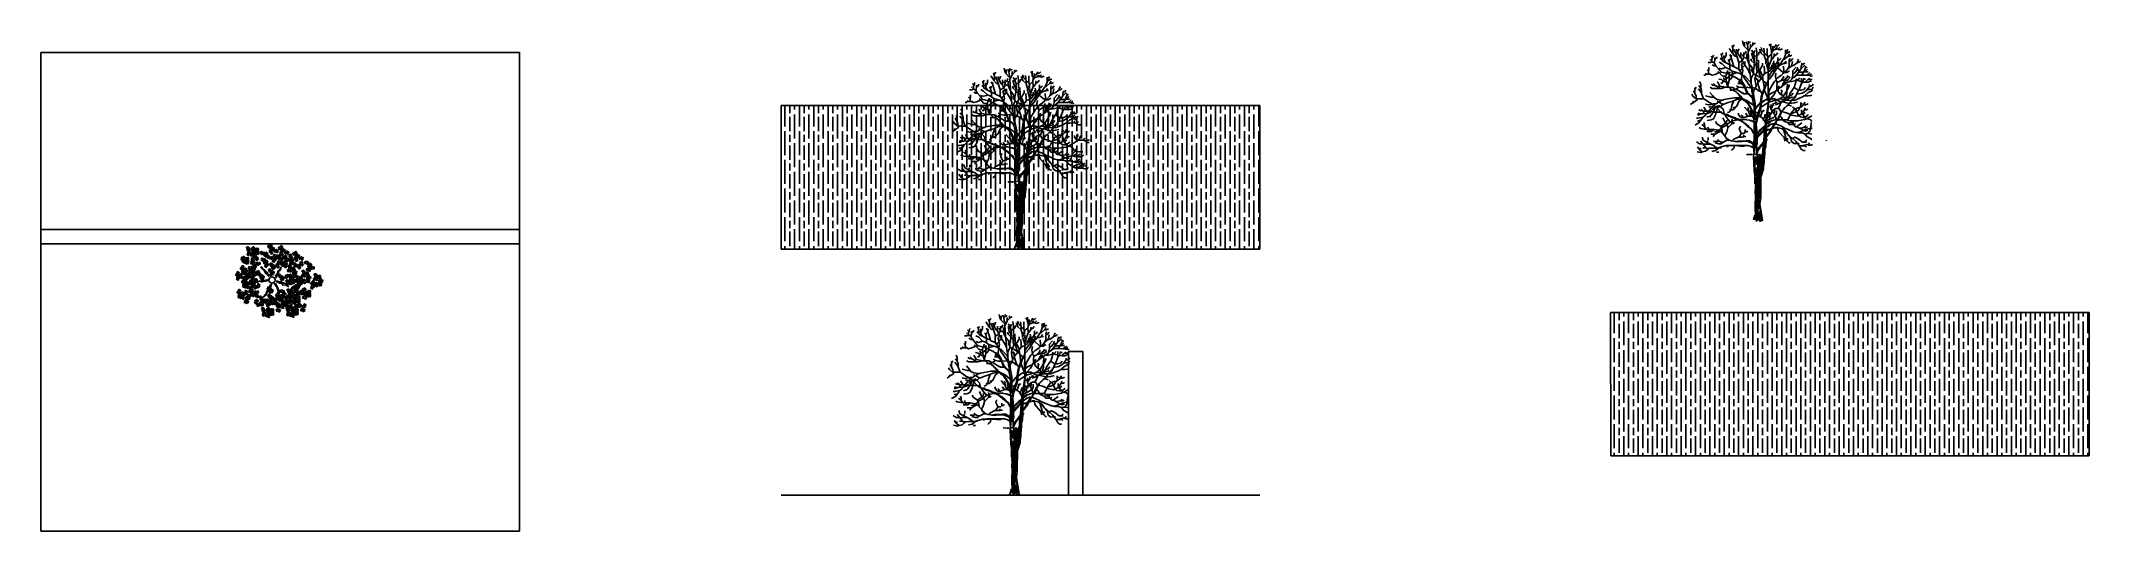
# Model space of a CAD drawing. Header units: centimetres. Extents: x -3096 to 17897, y -3131 to 15798.
# Drawn here: x 2170 to 10730, y -3131 to -1083 of the extents above; entities that cross this region are included whole.
import ezdxf

# ---------------------------------------------------------------- set-up
doc = ezdxf.new("R2010")
doc.units = ezdxf.units.CM
doc.layers.add('alberi', color=74, linetype='Continuous')

msp = doc.modelspace()

# ---------------------------------------------------------------- hatches: boundary and pattern name
at = {"transparency": 33554508}
h = msp.add_hatch(dxfattribs=at)
h.set_pattern_fill('GOST_WOOD', color=256, scale=10)
h.set_pattern_definition([(90, (0, 600), (60, -4e-15), [100, -20]), (90, (20, 580), (60, -4e-15), [60, -15, 30, -15]), (90, (40, 550), (60, -4e-15), [100, -20])])
h.paths.add_polyline_path([(7264.6, -1952.5), (7264.6, -1352.5), (5264.6, -1352.5), (5264.6, -1952.5), (5464.6, -1952.5)])
h = msp.add_hatch(dxfattribs=at)
h.set_pattern_fill('GOST_WOOD', color=256, scale=10)
h.set_pattern_definition([(90, (3465.856, -264.81), (60, -4e-15), [100, -20]), (90, (3485.856, -284.81), (60, -4e-15), [60, -15, 30, -15]), (90, (3505.856, -314.81), (60, -4e-15), [100, -20])])
h.paths.add_polyline_path([(10730.4, -2817.3), (10730.4, -2217.3), (8730.4, -2217.3), (8730.4, -2817.3), (8930.4, -2817.3)])

# ---------------------------------------------------------------- linework, layer by layer
for p, q in [((2170.3, -3131.1), (2170.3, -1131.1)), ((2170.3, -1131.1), (2170.3, -1931.1)), ((2170.3, -1131.1), (4170.3, -1131.1)), ((4170.3, -1131.1), (4170.3, -3131.1)), ((5264.6, -1352.5), (7264.6, -1352.5)), ((5264.6, -1952.5), (5264.6, -1352.5)), ((6245.4, -1352.5), (5264.6, -1352.5)), ((5264.6, -1352.5), (5264.6, -1952.5)), ((7264.6, -1352.5), (7264.6, -1952.5)), ((2170.3, -1931.1), (2170.3, -1871.1)), ((2170.3, -1871.1), (4170.3, -1871.1)), ((2170.3, -1931.1), (4170.3, -1931.1)), ((5264.6, -1952.5), (5464.6, -1952.5)), ((5464.6, -1952.5), (7264.6, -1952.5)), ((8730.4, -2217.3), (10730.4, -2217.3)), ((8731.5, -2817.3), (8730.4, -2217.3)), ((10730.4, -2217.3), (10730.4, -2817.3)), ((8731.5, -2817.3), (10730.4, -2817.3)), ((4170.3, -3131.1), (2170.3, -3131.1))]:
    msp.add_line(p, q)
at = {"color": 84}
for points in [[(9238.3, -1102.4), (9241.6, -1115.7), (9241.6, -1130.1), (9239.9, -1134.5), (9250.4, -1145.9), (9258.2, -1145.9)], [(9241, -1109.1), (9247.1, -1099.7), (9247.1, -1099.1)], [(9289.2, -1103.5), (9284.8, -1096.9), (9282, -1083)], [(9290.6, -1088), (9290.6, -1101.3), (9289.7, -1105.2), (9305.2, -1121.3)], [(9306.9, -1083.6), (9306.9, -1091.4), (9302.5, -1097.4), (9298, -1086.9), (9298, -1086.4)], [(9302.5, -1097.4), (9305.8, -1123.5), (9307.5, -1125.7)], [(9315.8, -1095.8), (9315.8, -1110.2), (9306.4, -1130.1), (9308.6, -1172.7), (9308, -1173.3)], [(9307.5, -1089.4), (9313, -1089.4), (9315.8, -1086.9)], [(9325.2, -1089.1), (9325.2, -1100.2), (9316.9, -1108.5), (9316.3, -1108.5)], [(9325.7, -1096.9), (9336.3, -1092.5)], [(9339.6, -1112.4), (9342.1, -1130.1), (9341.9, -1143.4), (9341.9, -1148.9), (9341.9, -1165.5)], [(9373.9, -1134.5), (9362.8, -1121.8), (9359.5, -1110.7)], [(9408.2, -1104.1), (9408.2, -1124), (9403, -1132.9), (9402.8, -1140.1), (9403.6, -1152.8), (9403.6, -1159.5), (9393.8, -1186), (9390.8, -1193.8), (9390.8, -1204.3), (9390, -1204.9)], [(9399.4, -1104.6), (9394.9, -1099.1), (9394.4, -1096.9)], [(9400.2, -1094.7), (9400.2, -1116.3), (9404.4, -1118.5), (9408.2, -1117.4)], [(9408.8, -1115.2), (9413.2, -1111.8), (9420.4, -1103.8), (9429.8, -1103.8), (9435.9, -1098)], [(9419.9, -1118.5), (9425.4, -1110.2), (9425.4, -1109.6)], [(9421.8, -1104.6), (9421.8, -1098)], [(9430.9, -1116.8), (9438.7, -1110.2)], [(6202.8, -1217.8), (6198.3, -1211.2), (6195.6, -1197.3)], [(6220.5, -1197.9), (6220.5, -1205.6), (6216, -1211.7), (6211.6, -1201.2), (6211.6, -1200.7)], [(9134.2, -1204.3), (9140.3, -1209.8), (9141.6, -1202.6), (9141.6, -1194.3)], [(9150.2, -1165), (9155.8, -1170.5), (9148, -1172.7), (9138, -1172.7)], [(9145.8, -1160.6), (9148, -1162.8)], [(9151.3, -1146.7), (9151.9, -1150)], [(9160.2, -1141.7), (9156.9, -1152.3), (9154.4, -1156.7), (9154.4, -1163.9), (9153, -1166.7)], [(9163.5, -1173.8), (9170.2, -1186.9), (9163.5, -1186.9), (9155.2, -1182.2)], [(9166.8, -1152.8), (9166.8, -1163.3), (9164.1, -1173.8), (9155.8, -1170)], [(9167.9, -1160.6), (9174, -1155.6), (9176.8, -1148.9)], [(9170.7, -1186.6), (9181.8, -1199.9), (9189.5, -1209.8), (9194, -1213.7), (9213.3, -1217.6), (9222.2, -1219.8), (9224.7, -1219.8), (9224.7, -1214.3), (9223.3, -1212.1)], [(9185.1, -1171.6), (9196.7, -1178.3), (9212.8, -1194.3), (9225, -1199.3), (9239.1, -1208.7), (9239.1, -1231.4), (9235.5, -1238.6), (9228.3, -1245.3), (9227.2, -1244.7)], [(9212.2, -1194.3), (9208.9, -1196), (9195.6, -1199.9), (9188.4, -1197.7), (9185.7, -1195.4)], [(9196.7, -1162.2), (9189, -1155)], [(9190.1, -1136.2), (9194.5, -1140.6), (9199.5, -1132.9)], [(9194, -1140.6), (9197.3, -1156.7), (9197.3, -1165), (9206.7, -1171.6), (9213.3, -1173.8), (9226.6, -1181.6), (9228.8, -1180.5), (9226.1, -1167.2), (9228.8, -1160), (9228.8, -1158.3)], [(9204.2, -1143.4), (9204.2, -1155.6), (9207.2, -1154.5), (9213.1, -1143.4), (9213.1, -1131.8)], [(9206.1, -1156.1), (9206.1, -1163.9), (9211.1, -1172.2)], [(9226.1, -1167.2), (9221.6, -1160.6)], [(9239.4, -1132.9), (9228.3, -1115.7), (9227.7, -1114.1)], [(9236.6, -1142.3), (9234.4, -1147.8), (9232.2, -1146.7), (9228.8, -1140.1)], [(9228.8, -1181.6), (9229.4, -1186), (9229.4, -1202.1)], [(9229.9, -1183.3), (9244.9, -1189.4)], [(9233.3, -1148.4), (9244.3, -1184.9), (9246.6, -1191.6), (9261, -1198.2), (9265.4, -1200.4), (9266.5, -1199.9)], [(9247.1, -1119), (9258.2, -1146.2), (9266.5, -1173.3), (9280.3, -1165.5), (9284.2, -1170.5), (9289.7, -1179.4), (9291.4, -1179.4)], [(9256.5, -1117.4), (9259.8, -1129.6), (9263.2, -1127.9), (9267, -1116.8), (9267, -1115.7)], [(9260.4, -1130.1), (9270.4, -1147.3), (9274.2, -1151.7)], [(9266.2, -1173.3), (9266.2, -1198.8), (9269.8, -1206), (9275.3, -1203.2), (9280.9, -1197.7), (9282, -1197.7)], [(9278.7, -1183.3), (9274.8, -1181)], [(9287.3, -1131.2), (9287.3, -1141.2), (9284.8, -1157.8), (9281.4, -1162.8), (9277.6, -1158.3), (9275.6, -1151.7), (9275.2, -1140.6), (9275.2, -1131.8)], [(9300, -1137.3), (9300, -1150.6), (9302.5, -1163.9), (9310.2, -1179.4), (9313.6, -1220.4), (9316.9, -1245.8), (9316.9, -1256.9), (9291.4, -1230.3), (9283.7, -1227), (9280.3, -1223.7), (9283.7, -1207.1), (9279.5, -1190.5), (9279.4, -1183.3), (9279.4, -1174.4)], [(9279.8, -1162.2), (9280.3, -1165.5)], [(9281.4, -1162.8), (9280.9, -1165.5)], [(9286.4, -1148.4), (9283.1, -1144), (9282, -1139.5)], [(9291.4, -1184.4), (9282.5, -1193.8)], [(9287, -1150.6), (9300.3, -1156.7)], [(9288.6, -1140.1), (9294.7, -1134), (9297.5, -1125.7)], [(9289.7, -1179.4), (9293.1, -1186), (9308, -1208.2), (9308.6, -1208.2)], [(9291.7, -1168.9), (9291.7, -1179.9), (9290.3, -1182.2)], [(9310.2, -1178.3), (9313, -1182.7)], [(9310.8, -1183.3), (9314.7, -1183.8), (9323.5, -1197.1), (9326.8, -1201)], [(9331.8, -1177.2), (9320.2, -1165.5), (9317.4, -1157.2)], [(9320.2, -1121.8), (9329.1, -1134.5), (9334, -1123.5)], [(9320.7, -1132.3), (9320.7, -1138.4), (9324.6, -1152.8), (9332.9, -1169.4), (9330.2, -1192.7), (9327.4, -1203.2), (9327.4, -1219.8)], [(9328.5, -1136.8), (9321.9, -1142.3), (9321.3, -1142.3)], [(9328.5, -1134.5), (9332.7, -1150), (9332.7, -1167.2)], [(9341.2, -1144.5), (9333.5, -1146.7), (9332.4, -1146.7)], [(9332.4, -1181), (9340.7, -1185.5)], [(9334.6, -1147.3), (9332.9, -1148.9)], [(9341, -1168.3), (9340.8, -1188.2), (9340.8, -1198.2), (9344, -1211.5), (9349.5, -1209.3)], [(9341.2, -1188.2), (9347.9, -1192.7)], [(9347.9, -1177.2), (9341.8, -1179.9)], [(9342.9, -1142.3), (9348.4, -1139), (9351.8, -1129.6), (9351.8, -1129)], [(9348.4, -1163.3), (9349, -1192.1), (9349, -1199.3), (9350.1, -1200.4)], [(9365.9, -1176.1), (9365.9, -1186), (9356.2, -1201), (9354, -1204.9)], [(9373.3, -1145.1), (9360.6, -1134.5), (9354.5, -1120.1), (9354.5, -1117.9)], [(9372.8, -1187.7), (9374.7, -1206.5), (9374.7, -1219.8), (9368.4, -1227.6), (9365.6, -1229.2)], [(9371.7, -1113.5), (9374.5, -1139), (9374.5, -1148.4), (9378.9, -1162.8), (9379.7, -1166.7), (9379.9, -1172.2), (9379.9, -1178.8)], [(9375, -1137.3), (9385.3, -1142.8), (9385.3, -1114.1)], [(9387.2, -1156.7), (9383.9, -1158.9), (9380, -1163.9)], [(9380.5, -1166.7), (9385.5, -1173.3)], [(9381.7, -1180.5), (9390.5, -1209.8), (9390.5, -1212.1)], [(9401.6, -1139.5), (9392.7, -1147.8), (9388.8, -1152.3), (9385.5, -1142.8)], [(9387.7, -1173.8), (9390, -1178.8), (9392.7, -1187.1)], [(9388.3, -1152.3), (9388.6, -1157.8), (9388.6, -1166.1)], [(9390, -1176.1), (9390, -1168.9)], [(9404.4, -1182.2), (9404.4, -1198.8), (9396, -1208.7), (9391.1, -1210.4), (9390.5, -1209.8)], [(9481.3, -1156.1), (9477.7, -1161.7), (9477.7, -1188.8), (9473, -1198.8), (9461.4, -1212.1), (9456.4, -1213.7), (9450.9, -1213.7), (9430.9, -1196.3), (9423.7, -1196.3), (9424.3, -1199.3), (9407.1, -1226.4), (9391.6, -1244.2), (9391.1, -1244.2)], [(9404.9, -1192.1), (9391.6, -1198.2)], [(9403.2, -1118.5), (9403.2, -1131.2), (9404.9, -1131.8)], [(9406, -1158.9), (9403.8, -1161.1)], [(9404.4, -1158.9), (9407.7, -1157.2), (9414.3, -1146.2), (9424.8, -1139), (9429.3, -1132.9)], [(9404.9, -1191), (9418.7, -1191)], [(9449.2, -1116.3), (9438.1, -1120.1), (9428.7, -1116.8), (9414.9, -1120.7), (9408.8, -1122.9)], [(9408.8, -1174.4), (9411.8, -1184.4), (9411.8, -1201), (9414.3, -1214.3)], [(9412.1, -1165.5), (9414.9, -1177.7), (9419.3, -1187.1), (9419.9, -1188.8)], [(9429.3, -1187.1), (9417.9, -1189.9), (9417.9, -1199.3), (9412.7, -1200.4)], [(9414.6, -1146.2), (9414.6, -1138.4), (9416, -1135.6)], [(9423.7, -1196.8), (9418.2, -1196.8)], [(9418.7, -1183.8), (9425.9, -1173.8), (9429.8, -1165.5), (9438.1, -1160.6), (9443.1, -1155.6)], [(9434.3, -1172.2), (9426.5, -1194.9), (9424.8, -1197.7)], [(9435.4, -1186), (9432, -1190.5), (9428.7, -1191)], [(9429.8, -1165.5), (9429.8, -1151.7)], [(9488.5, -1142.8), (9479.7, -1146.7), (9472.5, -1146.7), (9457.5, -1159.5), (9452.5, -1160.6), (9436.5, -1185.5), (9430.4, -1185.5)], [(9467.5, -1174.4), (9458.1, -1176.6), (9454.2, -1177.7), (9440.3, -1182.2), (9439.8, -1182.2)], [(9455.6, -1213.7), (9454.6, -1203.2), (9453.6, -1193.8), (9453.6, -1188.2)], [(9462.2, -1120.7), (9462.2, -1140.6), (9454.7, -1157.8), (9454.2, -1159.5)], [(9457.5, -1176.1), (9464.1, -1167.2)], [(9462.5, -1125.7), (9471.3, -1120.7), (9473, -1119)], [(9463, -1137.3), (9467.5, -1134), (9481.9, -1127.3)], [(9469.1, -1132.3), (9471.9, -1125.1)], [(9474.1, -1145.6), (9477.4, -1137.9), (9477.4, -1136.8)], [(9490.7, -1168.3), (9488, -1182.7), (9483.5, -1190.5), (9474.7, -1196.6)], [(9478.5, -1168.3), (9484.1, -1165.5), (9491.8, -1156.7)], [(9505.7, -1192.7), (9492.1, -1207.6), (9492.1, -1225.3), (9488, -1243.1), (9478.5, -1251.9)], [(9485.7, -1188.2), (9495.2, -1185.5), (9511.2, -1175), (9521.7, -1170.5), (9525.1, -1167.2)], [(9512.9, -1194.3), (9509, -1205.4), (9500.7, -1215.9), (9492.4, -1221.5)], [(9501.8, -1232), (9503.5, -1229.8), (9505.1, -1228.1), (9527.5, -1197.7), (9527.5, -1186), (9531.1, -1182.2), (9539.4, -1177.7), (9542.2, -1176.1)], [(9511.2, -1175), (9512.3, -1170.5), (9516.2, -1159.5)], [(9527.3, -1197.7), (9542.2, -1184.4)], [(9530, -1182.7), (9530, -1177.2), (9531.1, -1176.6)], [(9538.9, -1211.5), (9545, -1194.9), (9552.2, -1192.7)], [(9545, -1194.9), (9545, -1188.2)], [(6063.8, -1279.3), (6069.3, -1284.8), (6061.6, -1287), (6051.6, -1287)], [(6059.4, -1274.8), (6061.6, -1277.1)], [(6064.9, -1261), (6065.4, -1264.3)], [(6073.7, -1256), (6070.4, -1266.5), (6067.9, -1271), (6067.9, -1278.2), (6066.6, -1280.9)], [(6080.4, -1267.1), (6080.4, -1277.6), (6077.6, -1288.1), (6069.3, -1284.3)], [(6081.5, -1274.8), (6087.6, -1269.9), (6090.4, -1263.2)], [(6110.3, -1276.5), (6102.5, -1269.3)], [(6103.6, -1250.5), (6108.1, -1254.9), (6113.1, -1247.2)], [(6107.5, -1254.9), (6110.8, -1271), (6110.8, -1279.3), (6120.3, -1285.9), (6126.9, -1288.1), (6140.2, -1295.9), (6142.4, -1294.8), (6139.6, -1281.5), (6142.4, -1274.3), (6142.4, -1272.6)], [(6117.8, -1257.7), (6117.8, -1269.9), (6120.8, -1268.8), (6126.6, -1257.7), (6126.6, -1246.1)], [(6119.7, -1270.4), (6119.7, -1278.2), (6124.7, -1286.5)], [(6139.6, -1281.5), (6135.2, -1274.8)], [(6152.9, -1247.2), (6141.8, -1230), (6141.3, -1228.3)], [(6150.2, -1256.6), (6147.9, -1262.1), (6145.7, -1261), (6142.4, -1254.4)], [(6146.8, -1262.7), (6157.9, -1299.2), (6160.1, -1305.8), (6174.5, -1312.5), (6178.9, -1314.7), (6180.1, -1314.2)], [(6151.8, -1216.7), (6155.1, -1230), (6155.1, -1244.4), (6153.5, -1248.8), (6164, -1260.2), (6171.7, -1260.2)], [(6154.6, -1223.4), (6160.7, -1213.9), (6160.7, -1213.4)], [(6160.7, -1233.3), (6171.7, -1260.4), (6180.1, -1287.6), (6193.9, -1279.8), (6197.8, -1284.8), (6203.3, -1293.7), (6205, -1293.7)], [(6170.1, -1231.7), (6173.4, -1243.8), (6176.7, -1242.2), (6180.6, -1231.1), (6180.6, -1230)], [(6174, -1244.4), (6183.9, -1261.6), (6187.8, -1266)], [(6200.8, -1245.5), (6200.8, -1255.5), (6198.3, -1272.1), (6195, -1277.1), (6191.1, -1272.6), (6189.2, -1266), (6188.8, -1254.9), (6188.8, -1246.1)], [(6213.5, -1251.6), (6213.5, -1264.9), (6216, -1278.2), (6223.8, -1293.7), (6227.1, -1334.6), (6230.4, -1360.1), (6230.4, -1371.2), (6205, -1344.6), (6197.2, -1341.3), (6193.9, -1338), (6197.2, -1321.4), (6193.1, -1304.7), (6192.9, -1297.5), (6192.9, -1288.7)], [(6193.3, -1276.5), (6193.9, -1279.8)], [(6195, -1277.1), (6194.4, -1279.8)], [(6200, -1262.7), (6196.7, -1258.2), (6195.6, -1253.8)], [(6200.5, -1264.9), (6213.8, -1271)], [(6202.2, -1254.4), (6208.3, -1248.3), (6211.1, -1240)], [(6204.1, -1202.3), (6204.1, -1215.6), (6203.3, -1219.5), (6218.8, -1235.5)], [(6205.2, -1283.1), (6205.2, -1294.2), (6203.9, -1296.4)], [(6216, -1211.7), (6219.4, -1237.7), (6221, -1240)], [(6229.3, -1210.1), (6229.3, -1224.5), (6219.9, -1244.4), (6222.1, -1287), (6221.6, -1287.6)], [(6221, -1203.7), (6226.6, -1203.7), (6229.3, -1201.2)], [(6238.7, -1203.4), (6238.7, -1214.5), (6230.4, -1222.8), (6229.9, -1222.8)], [(6245.4, -1291.5), (6233.8, -1279.8), (6231, -1271.5)], [(6233.8, -1236.1), (6242.6, -1248.8), (6247.6, -1237.7)], [(6234.3, -1246.6), (6234.3, -1252.7), (6238.2, -1267.1), (6246.5, -1283.7), (6243.7, -1307), (6241, -1317.5), (6241, -1334.1)], [(6242.1, -1251), (6235.4, -1256.6), (6234.9, -1256.6)], [(6239.3, -1211.2), (6249.8, -1206.7)], [(6242.1, -1248.8), (6246.2, -1264.3), (6246.2, -1281.5)], [(6254.8, -1258.8), (6247, -1261), (6245.9, -1261)], [(6248.2, -1261.6), (6246.5, -1263.2)], [(6253.1, -1226.7), (6255.6, -1244.4), (6255.5, -1257.7), (6255.4, -1263.2), (6255.4, -1279.8)], [(6254.5, -1282.6), (6254.4, -1302.5), (6254.4, -1312.5), (6257.6, -1325.8), (6263.1, -1323.6)], [(6256.5, -1256.6), (6262, -1253.3), (6265.3, -1243.8), (6265.3, -1243.3)], [(6262, -1277.6), (6262.5, -1306.4), (6262.5, -1313.6), (6263.7, -1314.7)], [(6286.9, -1259.3), (6274.2, -1248.8), (6268.1, -1234.4), (6268.1, -1232.2)], [(6287.5, -1248.8), (6276.4, -1236.1), (6273.1, -1225)], [(6285.2, -1227.8), (6288, -1253.3), (6288, -1262.7), (6292.4, -1277.1), (6293.3, -1280.9), (6293.4, -1286.5), (6293.4, -1293.1)], [(6288.6, -1251.6), (6298.8, -1257.1), (6298.8, -1228.3)], [(6300.8, -1271), (6297.4, -1273.2), (6293.6, -1278.2)], [(6294.1, -1280.9), (6299.1, -1287.6)], [(6315.1, -1253.8), (6306.3, -1262.1), (6302.4, -1266.5), (6299.1, -1257.1)], [(6301.9, -1266.5), (6302.1, -1272.1), (6302.1, -1280.4)], [(6321.8, -1218.4), (6321.8, -1238.3), (6316.5, -1247.2), (6316.4, -1254.4), (6317.2, -1267.1), (6317.2, -1273.7), (6307.4, -1300.3), (6304.4, -1308.1), (6304.4, -1318.6), (6303.5, -1319.1)], [(6303.5, -1290.3), (6303.5, -1283.1)], [(6394.9, -1270.4), (6391.3, -1276), (6391.3, -1303.1), (6386.6, -1313), (6374.9, -1326.3), (6370, -1328), (6364.4, -1328), (6344.5, -1310.6), (6337.3, -1310.6), (6337.8, -1313.6), (6320.7, -1340.7), (6305.2, -1358.4), (6304.6, -1358.4)], [(6312.9, -1218.9), (6308.5, -1213.4), (6307.9, -1211.2)], [(6313.8, -1209), (6313.8, -1230.6), (6317.9, -1232.8), (6321.8, -1231.7)], [(6316.8, -1232.8), (6316.8, -1245.5), (6318.5, -1246.1)], [(6319.6, -1273.2), (6317.4, -1275.4)], [(6317.9, -1273.2), (6321.2, -1271.5), (6327.9, -1260.4), (6338.4, -1253.3), (6342.8, -1247.2)], [(6322.3, -1229.4), (6326.8, -1226.1), (6334, -1218.1), (6343.4, -1218.1), (6349.5, -1212.3)], [(6362.8, -1230.6), (6351.7, -1234.4), (6342.3, -1231.1), (6328.4, -1235), (6322.3, -1237.2)], [(6325.7, -1279.8), (6328.4, -1292), (6332.9, -1301.4), (6333.4, -1303.1)], [(6328.2, -1260.4), (6328.2, -1252.7), (6329.5, -1249.9)], [(6332.3, -1298.1), (6339.5, -1288.1), (6343.4, -1279.8), (6351.7, -1274.8), (6356.7, -1269.9)], [(6333.4, -1232.8), (6339, -1224.5), (6339, -1223.9)], [(6335.4, -1218.9), (6335.4, -1212.3)], [(6343.4, -1279.8), (6343.4, -1266)], [(6402.1, -1257.1), (6393.2, -1261), (6386, -1261), (6371.1, -1273.7), (6366.1, -1274.8), (6350, -1299.8), (6343.9, -1299.8)], [(6344.5, -1231.1), (6352.2, -1224.5)], [(6375.8, -1235), (6375.8, -1254.9), (6368.3, -1272.1), (6367.7, -1273.7)], [(6371.1, -1290.3), (6377.7, -1281.5)], [(6376.1, -1240), (6384.9, -1235), (6386.6, -1233.3)], [(6376.6, -1251.6), (6381, -1248.3), (6395.4, -1241.6)], [(6382.7, -1246.6), (6385.5, -1239.4)], [(6387.7, -1259.9), (6391, -1252.1), (6391, -1251)], [(6404.3, -1282.6), (6401.5, -1297), (6397.1, -1304.7), (6388.2, -1310.8)], [(6392.1, -1282.6), (6397.6, -1279.8), (6405.4, -1271)], [(6399.3, -1302.5), (6408.7, -1299.8), (6424.8, -1289.2), (6435.3, -1284.8), (6438.6, -1281.5)], [(6424.8, -1289.2), (6425.9, -1284.8), (6429.8, -1273.7)], [(9082.9, -1279.6), (9082.9, -1295.7), (9081.6, -1298.4)], [(9083.8, -1283.5), (9088.8, -1276.8)], [(9109.8, -1298.4), (9097.6, -1282.9)], [(9107, -1278.5), (9099.3, -1268.5)], [(9102.1, -1252.5), (9107.3, -1263), (9107.3, -1275.7), (9108.1, -1280.2), (9110.6, -1289.6), (9110.6, -1302.3), (9118.1, -1320.6), (9118.7, -1323.3)], [(9126.4, -1218.7), (9130.8, -1220.9), (9125.9, -1225.3), (9119.8, -1225.3)], [(9130.8, -1221.7), (9146.9, -1221.7), (9154.6, -1226.4), (9168.5, -1222.6), (9184.5, -1215.4), (9196.7, -1228.1), (9202.8, -1230.6), (9212.2, -1230.6), (9216.1, -1217.6)], [(9140.5, -1209.8), (9140.5, -1215.9), (9144.7, -1220.4)], [(9208.9, -1275.2), (9207.2, -1277.9), (9192.9, -1281.3), (9155.2, -1281.3), (9148.6, -1277.9), (9147.5, -1275.7)], [(9187.9, -1280.2), (9181.8, -1276.3), (9170.2, -1270.2), (9158, -1267.4), (9151.9, -1263)], [(9170.7, -1270.2), (9161.3, -1260.2)], [(9187.9, -1271.3), (9178.5, -1255.2), (9176.8, -1253.6)], [(9214.4, -1276.3), (9187.9, -1271.3), (9177.9, -1273.5), (9177.9, -1274.1)], [(9183.4, -1215.4), (9178.5, -1210.4)], [(9183.4, -1242), (9194, -1244.7), (9201.2, -1250.8), (9196.7, -1259.4), (9191.2, -1259.4)], [(9185.7, -1215.9), (9190.1, -1214.3)], [(9200.6, -1238.9), (9206.1, -1238.9)], [(9201.2, -1250.3), (9214.4, -1255.2), (9215, -1255.2)], [(9227.2, -1232), (9221.1, -1235.9), (9215.6, -1240.3), (9205.6, -1243.6), (9202.3, -1250.3)], [(9208.9, -1276.6), (9225, -1276.6), (9232.2, -1283.5), (9236.6, -1287.4), (9236.6, -1288.5)], [(9211.7, -1230.9), (9217.8, -1268.5), (9220.5, -1269.1)], [(9221.1, -1235.3), (9216.7, -1237), (9213.3, -1238.1)], [(9215.6, -1256.3), (9223.9, -1256.3)], [(9216.7, -1217.6), (9220, -1208.7), (9219.4, -1207.1)], [(9219.4, -1269.6), (9221.1, -1271.3)], [(9225, -1220.4), (9226.9, -1227.6), (9226.9, -1248), (9221.1, -1269.1), (9221.1, -1275.7)], [(9221.6, -1274.1), (9227.2, -1276.3), (9226.6, -1278.5)], [(9225.5, -1217.6), (9229.9, -1215.4), (9231.1, -1213.7)], [(9226.6, -1222.6), (9233.8, -1225.3), (9229.4, -1229.8), (9227.7, -1229.8)], [(9228.3, -1245.3), (9226.6, -1247.5)], [(9227.2, -1277.1), (9239.9, -1277.1), (9248.8, -1281.8)], [(9233.8, -1225.9), (9238.8, -1226.4)], [(9239.4, -1223.7), (9236.6, -1225.3), (9236.6, -1225.9)], [(9238.8, -1208.7), (9258.7, -1214.8), (9259.3, -1215.9)], [(9239.4, -1228.7), (9258.2, -1238.1), (9261.5, -1240.8), (9268.7, -1243.6), (9270.4, -1246.9), (9274.8, -1250.3)], [(9239.9, -1221.5), (9251.5, -1218.1), (9262.6, -1215.9), (9280.3, -1223.7)], [(9257.6, -1270.2), (9267, -1275.7), (9254.3, -1284), (9251, -1284), (9242.1, -1288.5)], [(9257.6, -1238.1), (9261, -1239.7)], [(9261.5, -1240.8), (9264.3, -1242.5), (9268.2, -1244.7)], [(9263.2, -1260.2), (9276.5, -1260.2), (9286.4, -1268), (9289.7, -1277.4)], [(9264.3, -1200.4), (9267, -1201.5)], [(9272, -1259.7), (9266.5, -1251.4), (9264.8, -1250.3)], [(9267, -1275.7), (9281.4, -1278.2), (9293.6, -1278.2), (9294.2, -1278.5)], [(9268.7, -1243.6), (9275.3, -1248), (9275.9, -1252.5), (9281.4, -1263.5)], [(9269.8, -1206), (9270.9, -1208.2), (9271.5, -1208.2)], [(9271.5, -1206), (9273.7, -1211.5), (9280.3, -1220.4), (9280.9, -1220.4)], [(9280.9, -1223.1), (9278.1, -1240.3), (9278.1, -1249.1), (9275.3, -1249.1)], [(9278.7, -1248.6), (9279.2, -1250.8), (9278.1, -1249.1)], [(9279.2, -1219.8), (9279.2, -1223.1)], [(9279.8, -1250.8), (9292, -1270.7), (9292, -1280.7), (9294.7, -1280.7)], [(9284.8, -1228.1), (9285.9, -1229.8)], [(9287.3, -1228.7), (9287.3, -1234.8), (9315.2, -1275.2), (9314.7, -1277.4)], [(9292.5, -1276.3), (9316.9, -1278.5), (9321, -1285.1), (9321, -1293.4), (9325.7, -1311.2), (9324.6, -1315), (9320.7, -1316.1), (9323, -1322.2)], [(9293.1, -1281.3), (9300.3, -1301.2)], [(9294.7, -1276.8), (9296.9, -1285.7), (9304.7, -1300.6)], [(9306.9, -1206.5), (9309.1, -1210.9), (9313, -1220.9)], [(9309.1, -1210.9), (9312.4, -1211.5)], [(9313.6, -1220.4), (9313.6, -1223.1)], [(9320.2, -1274.1), (9318, -1276.3), (9315.2, -1275.7)], [(9316.3, -1256.9), (9318.5, -1264.7), (9319.1, -1266.9)], [(9316.9, -1238.6), (9320.2, -1239.2)], [(9318.8, -1262.4), (9318.8, -1240.3), (9327.9, -1219.8), (9359.5, -1237), (9360.6, -1239.7)], [(9319.1, -1263.5), (9321.9, -1277.9), (9334.6, -1280.2), (9335.1, -1280.2)], [(9326.8, -1215.9), (9320.7, -1207.6), (9320.7, -1199.9)], [(9323, -1278.5), (9325.2, -1299.5), (9327.4, -1299.5)], [(9332.9, -1280.7), (9332.4, -1283.5), (9327.7, -1294.5), (9327.7, -1306.2), (9334.9, -1344.4), (9334.9, -1359.9), (9339.6, -1358.8), (9350.6, -1347.4), (9356.7, -1347.4), (9354.5, -1365.4), (9345.7, -1387), (9341.8, -1382.6), (9341.2, -1379.3)], [(9344, -1211.5), (9335.7, -1229.8), (9333.5, -1243.1), (9335.7, -1256.3), (9339, -1270.2), (9335.1, -1281.3)], [(9333.5, -1282.4), (9339.6, -1282.4), (9352.3, -1292.3), (9356.7, -1293.4)], [(9346.2, -1262.4), (9342.3, -1265.2), (9339.6, -1268), (9339, -1268)], [(9344, -1246.9), (9339.6, -1237.5)], [(9344.8, -1241.4), (9345.5, -1250.8), (9345.5, -1260.2), (9353.4, -1285.1), (9355.6, -1292.3), (9355.1, -1292.9)], [(9372, -1283.5), (9372, -1275.2), (9368.9, -1248), (9360.1, -1239.7), (9346.8, -1257.5), (9346.2, -1257.5)], [(9357.3, -1234.8), (9349.5, -1207.6), (9349.5, -1200.4), (9354, -1203.7)], [(9367, -1245.8), (9367, -1239.2), (9363.9, -1225.3), (9356.2, -1207.6), (9352.9, -1204.9), (9350.1, -1206)], [(9351.2, -1347.7), (9355.1, -1343.8), (9357.8, -1339.9), (9360.6, -1317.2), (9369.5, -1288.5), (9372.2, -1283.5), (9373.9, -1283.5)], [(9365.6, -1233.1), (9360.1, -1237.5)], [(9370, -1251.4), (9382.8, -1260.8), (9386.6, -1259.1)], [(9381.7, -1260.8), (9375, -1281.8), (9372.2, -1281.8)], [(9380, -1266.3), (9373.3, -1275.7), (9372.2, -1275.7)], [(9391.1, -1210.4), (9387.2, -1213.7), (9375, -1218.7), (9374.5, -1218.7)], [(9374.7, -1281.8), (9374.7, -1290.7), (9386.1, -1320), (9388.8, -1319.5), (9388.8, -1284), (9389.4, -1283.5)], [(9389.4, -1212.6), (9389.4, -1243.1), (9386.6, -1259.7), (9386.6, -1266.3), (9381.1, -1264.1)], [(9382.2, -1260.8), (9382.8, -1264.1)], [(9386.6, -1254.1), (9385, -1257.5), (9385, -1259.1)], [(9386.6, -1266.3), (9389.1, -1270.7), (9389.1, -1277.9), (9389.4, -1282.4)], [(9387.2, -1251.9), (9390, -1251.9)], [(9387.2, -1264.7), (9389.4, -1264.7)], [(9412.1, -1204.3), (9399.4, -1219.3), (9391.6, -1232.5), (9390, -1232.5)], [(9390, -1232.5), (9390, -1271.8), (9390, -1290.1), (9393.3, -1290.1)], [(9425.4, -1287.9), (9425.4, -1270.2), (9427.6, -1257.5), (9422.1, -1245.8), (9414.9, -1253.6), (9396, -1284), (9392.2, -1295.7), (9391.6, -1318.4), (9391.6, -1323.9), (9398.3, -1324.4), (9414.3, -1324.4), (9422.1, -1328.3), (9422.1, -1328.9)], [(9415.4, -1200.4), (9413.2, -1201.5)], [(9421.5, -1217), (9419.3, -1232), (9422.1, -1245.8)], [(9454.2, -1214.3), (9452.5, -1219.3), (9443.1, -1227.6), (9432.6, -1234.2), (9422.6, -1243.1), (9422.1, -1243.1)], [(9427.6, -1258.6), (9431.5, -1255.8), (9440.9, -1249.7), (9454.7, -1246.7), (9470.2, -1246.7), (9479.7, -1237), (9479.7, -1236.4)], [(9434.8, -1270.2), (9431.2, -1282.4), (9431.2, -1294), (9439.2, -1305.1), (9453.1, -1312.8), (9466.9, -1291.2), (9467.5, -1291.2)], [(9465.3, -1253.6), (9458.6, -1256.9), (9453.6, -1258.6), (9446.4, -1274.1), (9431.5, -1283.5)], [(9444.2, -1248.6), (9452.8, -1236.4), (9452.8, -1230.3)], [(9449.8, -1270.7), (9448.1, -1271.8)], [(9497.9, -1277.9), (9506.8, -1250.3), (9505.1, -1248.6), (9488, -1252.7), (9474.7, -1252.7), (9449.8, -1270.7), (9449.2, -1270.2)], [(9545.5, -1277.4), (9538.3, -1286.2), (9526.2, -1289.3), (9515.1, -1289.3), (9497.4, -1277.9), (9481.3, -1300.6), (9472.5, -1323.9), (9463, -1326.7), (9455.3, -1326.7), (9450.3, -1335)], [(9454.2, -1215.4), (9466.9, -1215.4), (9476.9, -1208.7), (9477.4, -1208.2)], [(9454.2, -1246.9), (9469.7, -1234.8), (9480.2, -1232.5)], [(9454.7, -1257.5), (9457.5, -1250.3)], [(9469.7, -1263), (9467.5, -1285.7), (9467.7, -1290.1), (9467.7, -1302.9), (9464.1, -1317.8), (9464.1, -1318.4)], [(9468.6, -1287.4), (9471.9, -1283.5), (9476.9, -1269.1), (9477.4, -1266.9)], [(9469.1, -1234.8), (9471.9, -1227.6)], [(9563.3, -1215.4), (9554.9, -1222.6), (9547.8, -1225.9), (9530, -1225.6), (9514, -1225.6), (9502.9, -1229.2), (9501.2, -1232.5), (9496.8, -1234.8), (9490.2, -1240.8), (9489.1, -1240.8)], [(9499.6, -1232.5), (9497.9, -1235.3), (9496.8, -1235.3)], [(9506.2, -1240.8), (9506.2, -1248.6)], [(9506.8, -1246.9), (9510.7, -1247.5)], [(9506.8, -1247.5), (9509, -1247.5)], [(9508.4, -1206.5), (9513.4, -1205.4), (9517.9, -1202.6)], [(9571.7, -1270.8), (9571.6, -1270.7), (9561, -1274.6), (9547.8, -1291.2), (9531.1, -1300.6), (9509, -1305.1), (9508.4, -1304.5)], [(9521.2, -1238.1), (9510.7, -1247.5), (9533.4, -1254.7), (9546.6, -1255.2), (9557.2, -1255.2), (9568.2, -1250.8), (9568.8, -1250.3)], [(9516.2, -1213.7), (9536.7, -1213.7)], [(9528.1, -1238.1), (9528, -1254.7), (9528, -1261.3), (9517.3, -1289)], [(9533.4, -1255.2), (9529.5, -1259.1), (9528.9, -1259.1)], [(9529.5, -1225.3), (9538.9, -1212.3), (9553.8, -1212.3), (9556.1, -1212.1)], [(9538.9, -1238.1), (9534.5, -1254.7)], [(9538.3, -1242.2), (9544.4, -1242.2), (9545, -1240.8)], [(9553.3, -1201.5), (9544.4, -1210.4), (9544.4, -1212.1)], [(9572.7, -1244.7), (9554.9, -1244.7), (9545.5, -1253.6)], [(9551.1, -1226.2), (9557.7, -1226.2), (9561.6, -1227.6), (9569.3, -1229.8), (9574.3, -1229.2)], [(9557.7, -1244.7), (9561.6, -1239.2)], [(9561, -1227), (9569.9, -1219.8)], [(9562.7, -1273.5), (9562.7, -1265.2)], [(9576.5, -1276.8), (9575.4, -1280.2), (9569.9, -1285.7), (9574.3, -1288.5), (9570.5, -1292.9), (9571.7, -1293.3)], [(9573.2, -1270.2), (9577.1, -1264.1)], [(6015.6, -1366.8), (6020.9, -1377.3), (6020.9, -1390), (6021.7, -1394.4), (6024.2, -1403.8), (6024.2, -1416.6), (6031.7, -1434.9), (6032.2, -1437.6)], [(6040, -1333), (6044.4, -1335.2), (6039.4, -1339.6), (6033.3, -1339.6)], [(6044.4, -1336), (6060.5, -1336), (6068.2, -1340.7), (6082.1, -1336.9), (6098.1, -1329.7), (6110.3, -1342.4), (6116.4, -1344.9), (6125.8, -1344.9), (6129.7, -1331.9)], [(6047.7, -1318.6), (6053.8, -1324.1), (6055.2, -1316.9), (6055.2, -1308.6)], [(6054.1, -1324.1), (6054.1, -1330.2), (6058.2, -1334.6)], [(6077.1, -1288.1), (6083.7, -1301.1), (6077.1, -1301.1), (6068.8, -1296.4)], [(6084.3, -1300.9), (6095.3, -1314.2), (6103.1, -1324.1), (6107.5, -1328), (6126.9, -1331.9), (6135.8, -1334.1), (6138.3, -1334.1), (6138.3, -1328.5), (6136.9, -1326.3)], [(6101.4, -1385.6), (6092, -1369.5), (6090.4, -1367.9)], [(6097, -1329.7), (6092, -1324.7)], [(6097, -1356.2), (6107.5, -1359), (6114.7, -1365.1), (6110.3, -1373.7), (6104.8, -1373.7)], [(6098.7, -1285.9), (6110.3, -1292.6), (6126.3, -1308.6), (6138.5, -1313.6), (6152.6, -1323), (6152.6, -1345.7), (6149, -1352.9), (6141.8, -1359.6), (6140.7, -1359)], [(6125.8, -1308.6), (6122.5, -1310.3), (6109.2, -1314.2), (6102, -1311.9), (6099.2, -1309.7)], [(6099.2, -1330.2), (6103.6, -1328.5)], [(6114.2, -1353.2), (6119.7, -1353.2)], [(6114.7, -1364.5), (6128, -1369.5), (6128.6, -1369.5)], [(6140.7, -1346.3), (6134.7, -1350.1), (6129.1, -1354.6), (6119.1, -1357.9), (6115.8, -1364.5)], [(6125.2, -1345.2), (6131.3, -1382.8), (6134.1, -1383.4)], [(6134.7, -1349.6), (6130.2, -1351.2), (6126.9, -1352.4)], [(6130.2, -1331.9), (6133.5, -1323), (6133, -1321.4)], [(6138.5, -1334.6), (6140.5, -1341.8), (6140.5, -1362.3), (6134.7, -1383.4), (6134.7, -1390)], [(6139.1, -1331.9), (6143.5, -1329.7), (6144.6, -1328)], [(6140.2, -1336.9), (6147.4, -1339.6), (6143, -1344.1), (6141.3, -1344.1)], [(6141.8, -1359.6), (6140.2, -1361.8)], [(6142.4, -1295.9), (6143, -1300.3), (6143, -1316.4)], [(6143.5, -1297.5), (6158.5, -1303.6)], [(6147.4, -1340.2), (6152.4, -1340.7)], [(6152.9, -1338), (6150.2, -1339.6), (6150.2, -1340.2)], [(6152.4, -1323), (6172.3, -1329.1), (6172.9, -1330.2)], [(6152.9, -1342.9), (6171.7, -1352.4), (6175.1, -1355.1), (6182.3, -1357.9), (6183.9, -1361.2), (6188.4, -1364.5)], [(6153.5, -1335.7), (6165.1, -1332.4), (6176.2, -1330.2), (6193.9, -1338)], [(6171.2, -1352.4), (6174.5, -1354)], [(6175.1, -1355.1), (6177.8, -1356.8), (6181.7, -1359)], [(6177.8, -1314.7), (6180.6, -1315.8)], [(6185.6, -1374), (6180.1, -1365.6), (6178.4, -1364.5)], [(6179.8, -1287.6), (6179.8, -1313), (6183.4, -1320.2), (6188.9, -1317.5), (6194.4, -1311.9), (6195.6, -1311.9)], [(6182.3, -1357.9), (6188.9, -1362.3), (6189.5, -1366.8), (6195, -1377.8)], [(6183.4, -1320.2), (6184.5, -1322.5), (6185, -1322.5)], [(6185, -1320.2), (6187.2, -1325.8), (6193.9, -1334.6), (6194.4, -1334.6)], [(6192.2, -1297.5), (6188.4, -1295.3)], [(6194.4, -1337.4), (6191.7, -1354.6), (6191.7, -1363.4), (6188.9, -1363.4)], [(6192.2, -1362.9), (6192.8, -1365.1), (6191.7, -1363.4)], [(6192.8, -1334.1), (6192.8, -1337.4)], [(6193.3, -1365.1), (6205.5, -1385), (6205.5, -1395), (6208.3, -1395)], [(6205, -1298.7), (6196.1, -1308.1)], [(6198.3, -1342.4), (6199.4, -1344.1)], [(6200.8, -1342.9), (6200.8, -1349), (6228.8, -1389.5), (6228.2, -1391.7)], [(6203.3, -1293.7), (6206.6, -1300.3), (6221.6, -1322.5), (6222.1, -1322.5)], [(6220.5, -1320.8), (6222.7, -1325.2), (6226.6, -1335.2)], [(6222.7, -1325.2), (6226, -1325.8)], [(6223.8, -1292.6), (6226.6, -1297)], [(6224.3, -1297.5), (6228.2, -1298.1), (6237.1, -1311.4), (6240.4, -1315.3)], [(6227.1, -1334.6), (6227.1, -1337.4)], [(6230.4, -1352.9), (6233.8, -1353.5)], [(6232.4, -1376.7), (6232.4, -1354.6), (6241.5, -1334.1), (6273.1, -1351.2), (6274.2, -1354)], [(6240.4, -1330.2), (6234.3, -1321.9), (6234.3, -1314.2)], [(6245.9, -1295.3), (6254.2, -1299.8)], [(6257.6, -1325.8), (6249.3, -1344.1), (6247, -1357.3), (6249.3, -1370.6), (6252.6, -1384.5), (6248.7, -1395.5)], [(6257.6, -1361.2), (6253.1, -1351.8)], [(6254.8, -1302.5), (6261.4, -1307)], [(6261.4, -1291.5), (6255.4, -1294.2)], [(6258.4, -1355.7), (6259.1, -1365.1), (6259.1, -1374.5), (6267, -1399.4), (6269.2, -1406.6), (6268.6, -1407.2)], [(6285.5, -1397.8), (6285.5, -1389.5), (6282.5, -1362.3), (6273.6, -1354), (6260.3, -1371.7), (6259.8, -1371.7)], [(6270.9, -1349), (6263.1, -1321.9), (6263.1, -1314.7), (6267.5, -1318)], [(6280.5, -1360.1), (6280.5, -1353.5), (6277.5, -1339.6), (6269.7, -1321.9), (6266.4, -1319.1), (6263.7, -1320.2)], [(6279.4, -1290.3), (6279.4, -1300.3), (6269.7, -1315.3), (6267.5, -1319.1)], [(6279.2, -1347.4), (6273.6, -1351.8)], [(6286.4, -1302), (6288.3, -1320.8), (6288.3, -1334.1), (6281.9, -1341.8), (6279.2, -1343.5)], [(6283.6, -1365.6), (6296.3, -1375.1), (6300.2, -1373.4)], [(6304.6, -1324.7), (6300.8, -1328), (6288.6, -1333), (6288, -1333)], [(6303, -1326.9), (6303, -1357.3), (6300.2, -1374), (6300.2, -1380.6), (6294.7, -1378.4)], [(6295.2, -1294.8), (6304.1, -1324.1), (6304.1, -1326.3)], [(6300.2, -1368.4), (6298.5, -1371.7), (6298.5, -1373.4)], [(6300.8, -1366.2), (6303.5, -1366.2)], [(6301.3, -1288.1), (6303.5, -1293.1), (6306.3, -1301.4)], [(6325.7, -1318.6), (6312.9, -1333.5), (6305.2, -1346.8), (6303.5, -1346.8)], [(6303.5, -1346.8), (6303.5, -1386.1), (6303.5, -1404.4), (6306.8, -1404.4)], [(6317.9, -1296.4), (6317.9, -1313), (6309.6, -1323), (6304.6, -1324.7), (6304.1, -1324.1)], [(6318.5, -1306.4), (6305.2, -1312.5)], [(6339, -1402.2), (6339, -1384.5), (6341.2, -1371.7), (6335.6, -1360.1), (6328.4, -1367.9), (6309.6, -1398.3), (6305.7, -1409.9), (6305.2, -1432.6), (6305.2, -1438.2), (6311.8, -1438.7), (6327.9, -1438.7), (6335.6, -1442.6), (6335.6, -1443.2)], [(6318.5, -1305.3), (6332.3, -1305.3)], [(6322.3, -1288.7), (6325.4, -1298.7), (6325.4, -1315.3), (6327.9, -1328.5)], [(6342.8, -1301.4), (6331.5, -1304.2), (6331.5, -1313.6), (6326.2, -1314.7)], [(6329, -1314.7), (6326.8, -1315.8)], [(6337.3, -1311.1), (6331.8, -1311.1)], [(6335.1, -1331.3), (6332.9, -1346.3), (6335.6, -1360.1)], [(6367.7, -1328.5), (6366.1, -1333.5), (6356.7, -1341.8), (6346.2, -1348.5), (6336.2, -1357.3), (6335.6, -1357.3)], [(6347.8, -1286.5), (6340.1, -1309.2), (6338.4, -1311.9)], [(6341.2, -1372.8), (6345, -1370.1), (6354.5, -1364), (6368.3, -1360.9), (6383.8, -1360.9), (6393.2, -1351.2), (6393.2, -1350.7)], [(6348.9, -1300.3), (6345.6, -1304.7), (6342.3, -1305.3)], [(6378.8, -1367.9), (6372.2, -1371.2), (6367.2, -1372.8), (6360, -1388.3), (6345, -1397.8)], [(6381, -1288.7), (6371.6, -1290.9), (6367.7, -1292), (6353.9, -1296.4), (6353.3, -1296.4)], [(6357.8, -1362.9), (6366.4, -1350.7), (6366.4, -1344.6)], [(6411.5, -1392.2), (6420.3, -1364.5), (6418.7, -1362.9), (6401.5, -1367), (6388.2, -1367), (6363.3, -1385), (6362.8, -1384.5)], [(6369.1, -1328), (6368.2, -1317.5), (6367.1, -1308.1), (6367.1, -1302.5)], [(6367.7, -1329.7), (6380.5, -1329.7), (6390.4, -1323), (6391, -1322.5)], [(6367.7, -1361.2), (6383.2, -1349), (6393.8, -1346.8)], [(6368.3, -1371.7), (6371.1, -1364.5)], [(6382.7, -1349), (6385.5, -1341.8)], [(6419.2, -1307), (6405.7, -1321.9), (6405.7, -1339.6), (6401.5, -1357.3), (6392.1, -1366.2)], [(6476.8, -1329.7), (6468.5, -1336.9), (6461.3, -1340.2), (6443.6, -1339.9), (6427.5, -1339.9), (6416.5, -1343.5), (6414.8, -1346.8), (6410.4, -1349), (6403.7, -1355.1), (6402.6, -1355.1)], [(6426.4, -1308.6), (6422.6, -1319.7), (6414.3, -1330.2), (6405.9, -1335.7)], [(6413.1, -1346.8), (6411.5, -1349.6), (6410.4, -1349.6)], [(6415.4, -1346.3), (6417, -1344.1), (6418.7, -1342.4), (6441.1, -1311.9), (6441.1, -1300.3), (6444.7, -1296.4), (6453, -1292), (6455.8, -1290.3)], [(6419.8, -1355.1), (6419.8, -1362.9)], [(6420.3, -1361.2), (6424.2, -1361.8)], [(6420.3, -1361.8), (6422.6, -1361.8)], [(6422, -1320.8), (6427, -1319.7), (6431.4, -1316.9)], [(6434.7, -1352.4), (6424.2, -1361.8), (6446.9, -1369), (6460.2, -1369.5), (6470.7, -1369.5), (6481.8, -1365.1), (6482.4, -1364.5)], [(6429.8, -1328), (6450.2, -1328)], [(6441.7, -1352.4), (6441.5, -1369), (6441.5, -1375.6), (6430.9, -1403.3)], [(6440.8, -1311.9), (6455.8, -1298.7)], [(6446.9, -1369.5), (6443, -1373.4), (6442.5, -1373.4)], [(6443, -1339.6), (6452.5, -1326.6), (6467.4, -1326.6), (6469.6, -1326.3)], [(6443.6, -1297), (6443.6, -1291.5), (6444.7, -1290.9)], [(6452.5, -1352.4), (6448, -1369)], [(6451.9, -1356.5), (6458, -1356.5), (6458.5, -1355.1)], [(6452.5, -1325.8), (6458.5, -1309.2), (6465.7, -1307)], [(6466.9, -1315.8), (6458, -1324.7), (6458, -1326.3)], [(6458.5, -1309.2), (6458.5, -1302.5)], [(6486.2, -1359), (6468.5, -1359), (6459.1, -1367.9)], [(6464.6, -1340.5), (6471.3, -1340.5), (6475.2, -1341.8), (6482.9, -1344.1), (6487.9, -1343.5)], [(6471.3, -1359), (6475.2, -1353.5)], [(6474.6, -1341.3), (6483.5, -1334.1)], [(9094.9, -1325.6), (9087.1, -1333.3), (9078.8, -1338.3), (9065, -1348.8)], [(9069.9, -1305.6), (9074.4, -1313.4), (9087.1, -1323.3), (9100.9, -1324.7), (9120.3, -1324.7), (9143.6, -1340.5), (9153.5, -1346), (9153, -1348.3), (9140.3, -1350.5), (9128.1, -1347.7)], [(9078.8, -1337.5), (9072.7, -1337.5)], [(9077.1, -1291.8), (9088.5, -1312.8), (9088.5, -1323.3)], [(9108.7, -1369.3), (9117.6, -1376.8), (9141.9, -1376.8), (9164.1, -1380.4), (9194.5, -1380.4), (9201.2, -1387.6)], [(9130.8, -1375.9), (9122.5, -1362.7), (9121.4, -1359.9)], [(9160.2, -1317.5), (9149.7, -1317.5), (9127.5, -1311.7)], [(9199.5, -1348.3), (9191.2, -1356), (9182.3, -1359.3), (9168.5, -1361.5), (9150.2, -1359.3), (9141.4, -1356.6)], [(9152.4, -1360.4), (9141.4, -1375.9), (9141.4, -1376.5)], [(9145.8, -1297.9), (9158.5, -1312.8), (9164.6, -1321.1), (9176.8, -1327.2), (9194.5, -1330), (9197.3, -1330.3), (9202.8, -1330.3), (9202.8, -1328.3)], [(9277, -1324.4), (9256.5, -1327.8), (9239.4, -1335.5), (9222.7, -1340.5), (9204.5, -1347.1), (9198.9, -1347.1), (9182.9, -1338.3), (9170.7, -1345.8), (9161.3, -1345.8), (9156.3, -1347.7), (9154.1, -1347.1)], [(9155.2, -1359.9), (9158, -1356), (9162.4, -1351.6), (9163.5, -1351.6)], [(9164.1, -1361.5), (9155.8, -1371)], [(9158, -1347.7), (9161.3, -1351.6)], [(9168.5, -1361.5), (9160.7, -1379.8)], [(9168.5, -1346), (9165.7, -1349.9), (9161.8, -1352.7), (9161.3, -1352.1)], [(9163.5, -1352.7), (9169, -1358.8), (9167.9, -1361)], [(9169, -1357.7), (9178.5, -1354.3), (9186.2, -1356.6), (9187.3, -1357.7)], [(9169.6, -1357.7), (9171.3, -1361)], [(9177.9, -1361.5), (9172.9, -1378.7), (9172.9, -1379.8)], [(9174, -1361.5), (9176.8, -1363.8)], [(9181.8, -1338.8), (9175.7, -1334.4)], [(9179.6, -1360.4), (9177.3, -1361)], [(9177.3, -1365.4), (9190.6, -1379.3), (9190.6, -1379.8)], [(9185.1, -1355.5), (9182.9, -1351)], [(9195.1, -1331.1), (9184.5, -1337.7)], [(9189.5, -1357.7), (9200.6, -1368.7), (9205, -1387.6), (9201.7, -1388.1)], [(9243.2, -1362.1), (9255.4, -1358.2), (9259.3, -1352.1), (9267, -1335), (9275.9, -1328.3), (9277.6, -1325), (9275.9, -1320.3), (9247.7, -1320.3), (9203.9, -1327.8), (9200.6, -1330)], [(9251, -1360.4), (9248.2, -1366), (9241, -1371.2), (9232.2, -1371.2), (9227.7, -1370.4)], [(9238.8, -1288.2), (9229.4, -1288.2)], [(9242.7, -1334.4), (9243.2, -1338.3), (9237.1, -1351.6), (9234.4, -1371.5)], [(9236.6, -1286.8), (9248.2, -1291.2), (9253.2, -1294), (9254.9, -1295.7)], [(9244.9, -1333.9), (9243.8, -1336.6)], [(9244.3, -1287.4), (9244.3, -1289.6)], [(9246, -1290.1), (9248.2, -1291.2)], [(9250.4, -1292.9), (9255.4, -1296.2), (9262.1, -1302.9), (9274.8, -1313.9), (9278.7, -1320), (9285.9, -1326.1), (9299.7, -1331.6), (9309.1, -1337.2), (9327.4, -1351.6)], [(9255.4, -1284), (9276.5, -1297.3), (9279.8, -1299), (9280.3, -1299.5)], [(9259.3, -1299.5), (9260.4, -1301.7), (9261.5, -1301.7)], [(9262.1, -1302.9), (9264.8, -1304.5), (9266.5, -1308.4), (9268.2, -1310.1), (9274.2, -1317.8), (9274.2, -1320.6)], [(9276.5, -1297.3), (9281.4, -1300.6), (9282.5, -1300.1)], [(9277.6, -1326.7), (9282.5, -1326.1), (9288.1, -1330.5), (9293.6, -1334.4)], [(9279.8, -1300.6), (9285.9, -1300.6), (9289.2, -1303.4)], [(9282, -1300.6), (9287.5, -1303.4), (9305.8, -1303.4), (9308, -1305.6), (9311.3, -1307.3), (9311.9, -1310.1), (9319.1, -1312.8), (9321.3, -1315)], [(9306.9, -1377), (9302.5, -1373.7), (9291.4, -1360.4), (9292, -1359.3)], [(9292.5, -1328.9), (9293.1, -1331.6), (9295.8, -1337.2), (9301.9, -1342.2), (9305.8, -1342.7), (9310.2, -1350.5)], [(9294.2, -1333.3), (9301.9, -1338.3), (9303, -1341.1)], [(9310.8, -1308.4), (9308.6, -1306.2), (9306.9, -1301.5), (9300.3, -1301.5), (9296.9, -1302.9)], [(9323, -1318.4), (9328.2, -1346), (9328.2, -1353.8), (9330.2, -1356), (9330.2, -1384.2), (9326.3, -1383.1), (9311.3, -1351), (9308, -1349.9), (9301.9, -1342.2)], [(9304.7, -1361), (9308, -1375.9), (9308, -1383.7), (9316.3, -1395.3), (9313.6, -1397)], [(9309.1, -1351), (9313.6, -1359.9), (9315.8, -1359.3)], [(9311.3, -1307.8), (9314.1, -1310.1), (9316.9, -1315.6), (9322.4, -1318.4), (9327.1, -1319.5), (9327.1, -1325), (9323.5, -1324.4)], [(9313.6, -1359.9), (9315.2, -1363.8)], [(9317.4, -1363.2), (9315.2, -1364.3), (9321.9, -1379.3), (9324.6, -1378.2)], [(9320.7, -1284.6), (9323, -1285.1)], [(9322.4, -1296.2), (9324.6, -1296.2)], [(9323.5, -1284.6), (9324.1, -1289.6)], [(9323.5, -1315.6), (9323.5, -1318.4)], [(9330.2, -1287.9), (9326.8, -1290.1), (9324.6, -1289)], [(9324.6, -1293.4), (9327.9, -1294)], [(9330.7, -1366), (9333.5, -1367.1), (9332.4, -1371), (9330.2, -1371)], [(9350.6, -1347.7), (9347.9, -1351.6), (9335.4, -1369.3), (9335.4, -1390.3), (9335.7, -1393.7)], [(9360.6, -1357.7), (9348.4, -1394.8), (9349, -1395.9)], [(9357.3, -1369.3), (9354.5, -1368.2), (9357.3, -1367.6), (9357.8, -1367.6)], [(9355.1, -1364.3), (9358.4, -1364.9)], [(9355.1, -1364.9), (9355.6, -1367.1)], [(9355.6, -1291.8), (9363.9, -1303.4)], [(9366.1, -1306.7), (9360.1, -1339.4), (9358.4, -1338.8)], [(9372.2, -1332.8), (9359.8, -1342.7), (9359.8, -1357.7), (9366.1, -1355.5), (9387.7, -1342.2), (9389.4, -1346.6), (9379.4, -1413), (9379.4, -1416.9)], [(9376.1, -1330), (9374.5, -1331.6), (9367.8, -1335), (9361.2, -1337.2)], [(9374.5, -1289), (9371.1, -1292.9), (9366.1, -1306.7), (9363.9, -1306.7)], [(9388.3, -1328.6), (9378.9, -1328.6), (9374.5, -1331.1), (9374.5, -1331.6)], [(9382.2, -1326.7), (9376.7, -1330)], [(9382.2, -1328.3), (9383.9, -1325.6), (9389.1, -1325), (9389.1, -1331.6)], [(9390, -1361), (9387.2, -1389.8), (9384.4, -1404.7), (9384.4, -1410.3), (9385.5, -1415.2), (9411, -1402.5), (9418.7, -1395.3), (9412.7, -1384.8), (9415.7, -1378.2), (9415.7, -1366.5)], [(9387.2, -1320.6), (9387.7, -1324.4)], [(9388.8, -1356), (9391.6, -1359.3), (9387.7, -1361)], [(9396, -1327.2), (9390.2, -1326.7), (9390.2, -1338.8), (9388.3, -1342.2)], [(9389.4, -1307.3), (9392.2, -1307.3)], [(9389.4, -1313.4), (9391.6, -1313.9)], [(9389.4, -1356), (9392.2, -1338.3), (9423.7, -1328.9), (9426.5, -1330)], [(9390, -1335.5), (9392.7, -1336.6)], [(9399.9, -1356), (9391.6, -1358.8)], [(9421, -1292.3), (9401, -1302.3), (9392.7, -1308.9)], [(9392.7, -1323.9), (9393.3, -1326.1)], [(9397.2, -1324.4), (9393.3, -1338.3)], [(9430.4, -1286.2), (9422.6, -1289.6), (9413.8, -1306.7), (9399.9, -1322.8), (9399.9, -1323.3)], [(9409.3, -1373.7), (9405.5, -1375.4), (9400.8, -1367.1), (9400.8, -1355.5), (9414.9, -1349.9)], [(9407.1, -1352.7), (9404.4, -1362.1), (9401, -1364.9)], [(9401.3, -1354.3), (9401.3, -1348.3)], [(9409.9, -1351.6), (9409.9, -1342.7)], [(9415.4, -1368.7), (9413.2, -1370.4)], [(9451.4, -1370.4), (9449.2, -1373.7), (9445.9, -1375.9), (9441.4, -1377), (9435.9, -1366.5), (9429.3, -1365.1), (9421, -1365.1), (9416, -1367.6)], [(9421.5, -1336.6), (9417.1, -1347.7)], [(9419.9, -1341.6), (9424.8, -1340.5), (9427.1, -1338.8)], [(9420.4, -1349.4), (9443.1, -1340.5), (9443.7, -1341.1)], [(9454.7, -1327.2), (9435.9, -1325), (9426.5, -1330), (9438.7, -1336.4), (9452, -1336.4), (9453.1, -1337.2)], [(9444.2, -1339.4), (9437, -1356), (9431.5, -1364.3)], [(9452, -1314.5), (9438.7, -1324.4)], [(9572.1, -1310.1), (9567.1, -1311.2), (9557.2, -1312.5), (9539.4, -1312.5), (9530.6, -1317.8), (9497.4, -1331.4), (9475.2, -1331), (9464.7, -1331), (9450.9, -1335.5), (9442.6, -1340.5)], [(9446.4, -1292.9), (9443.7, -1286.8)], [(9444.8, -1336.6), (9445.3, -1338.8)], [(9448.1, -1290.7), (9445.3, -1297.9), (9445.3, -1307.3)], [(9460.3, -1361), (9455.8, -1364.3), (9451.4, -1370.4), (9448.1, -1374.3), (9448.1, -1378.2)], [(9452, -1312.8), (9457, -1323.9)], [(9453.1, -1335.5), (9454.7, -1338.3), (9477.4, -1343.8)], [(9455.8, -1364.3), (9454.2, -1367.6), (9453.6, -1367.6)], [(9474.7, -1316.7), (9461.4, -1319.5), (9457, -1325.6), (9457, -1326.1)], [(9457.5, -1363.8), (9465.8, -1355.5), (9470.2, -1351.3), (9476.9, -1351.3), (9487.4, -1356)], [(9474.7, -1346.6), (9469.7, -1352.1), (9466.4, -1355.5), (9465.8, -1355.5)], [(9470.2, -1325.6), (9468, -1326.1)], [(9468.6, -1326.7), (9468, -1330)], [(9520.6, -1362.4), (9512.9, -1362.4), (9497.4, -1369.3), (9488, -1380.4), (9470.8, -1413.6)], [(9472.5, -1323.9), (9486.3, -1320), (9490.7, -1317.2)], [(9485.7, -1331.6), (9483, -1339.4), (9478.5, -1341.6), (9475.2, -1347.1), (9474.7, -1347.1)], [(9474.7, -1343.8), (9474.7, -1350.5)], [(9477.4, -1313.4), (9486.8, -1309.5), (9494, -1301.2)], [(9477.4, -1344.4), (9498.5, -1342.2), (9511.8, -1338.3)], [(9481.3, -1339.4), (9480.8, -1343.3)], [(9501.8, -1367.1), (9512.3, -1384.2), (9515.6, -1394.2), (9523.9, -1400.3), (9535, -1402.5), (9544.4, -1402.5), (9550, -1408.1), (9542.2, -1411.9), (9511.8, -1417.5), (9489.1, -1417.2), (9481.3, -1417.2), (9489.6, -1425.2)], [(9486.3, -1331.6), (9485.7, -1333.9)], [(9543.3, -1338.8), (9535.6, -1351.6), (9525.6, -1359.3), (9521.2, -1361.5), (9515.6, -1372.6), (9506.8, -1379.8), (9490.7, -1384.2), (9486.3, -1383.7)], [(9490.7, -1328.9), (9488, -1331.1)], [(9507.3, -1308.4), (9505.7, -1310.1), (9504, -1312.8), (9504, -1318.4), (9495.2, -1323.9), (9490.7, -1326.7), (9490.7, -1330.5)], [(9490.7, -1327.2), (9492.9, -1327.8)], [(9500.1, -1367.1), (9492.9, -1359.9), (9490.7, -1358.2)], [(9495.2, -1323.9), (9492.9, -1330), (9492.9, -1330.5)], [(9504, -1315), (9499.6, -1317.2), (9495.7, -1322.2), (9496.3, -1323.3)], [(9516.7, -1289), (9507.9, -1306.7), (9504.6, -1312.8)], [(9509.5, -1305.1), (9507.9, -1306.2)], [(9525.3, -1339.9), (9525.3, -1352.1), (9522.8, -1359.9)], [(9526.2, -1346.6), (9532.8, -1344.4)], [(9531.7, -1384.2), (9541.7, -1370.7), (9551.1, -1370.7), (9554.9, -1367.1)], [(9538.3, -1349.4), (9545.5, -1349.4), (9553.8, -1346.6), (9554.9, -1344.4)], [(9541.7, -1371), (9543.9, -1362.1)], [(9570.5, -1292.3), (9557.2, -1298.4), (9542.8, -1310.6), (9542.8, -1311.2)], [(9553.8, -1286), (9561, -1285.6), (9569.9, -1285.6)], [(9570.5, -1291.8), (9568.8, -1293.4)], [(6008.4, -1439.8), (6000.7, -1447.6), (5992.4, -1452.6), (5978.5, -1463.1)], [(5983.5, -1419.9), (5987.9, -1427.7), (6000.7, -1437.6), (6014.5, -1439), (6033.9, -1439), (6057.1, -1454.8), (6067.1, -1460.3), (6066.6, -1462.5), (6053.8, -1464.8), (6041.6, -1462)], [(5992.4, -1451.7), (5986.3, -1451.7)], [(5990.7, -1406.1), (6002, -1427.1), (6002, -1437.6)], [(5996.5, -1393.9), (5996.5, -1409.9), (5995.1, -1412.7)], [(5997.3, -1397.8), (6002.3, -1391.1)], [(6023.4, -1412.7), (6011.2, -1397.2)], [(6020.6, -1392.8), (6012.8, -1382.8)], [(6073.7, -1431.8), (6063.2, -1431.8), (6041.1, -1426)], [(6059.4, -1412.2), (6072.1, -1427.1), (6078.2, -1435.4), (6090.4, -1441.5), (6108.1, -1444.3), (6110.8, -1444.5), (6116.4, -1444.5), (6116.4, -1442.6)], [(6122.5, -1389.5), (6120.8, -1392.2), (6106.4, -1395.5), (6068.8, -1395.5), (6062.1, -1392.2), (6061, -1390)], [(6101.4, -1394.4), (6095.3, -1390.6), (6083.7, -1384.5), (6071.5, -1381.7), (6065.4, -1377.3)], [(6190.6, -1438.7), (6170.1, -1442.1), (6152.9, -1449.8), (6136.3, -1454.8), (6118, -1461.4), (6112.5, -1461.4), (6096.4, -1452.6), (6084.3, -1460), (6074.9, -1460), (6069.9, -1462), (6067.7, -1461.4)], [(6084.3, -1384.5), (6074.9, -1374.5)], [(6095.3, -1453.1), (6089.3, -1448.7)], [(6128, -1390.6), (6101.4, -1385.6), (6091.5, -1387.8), (6091.5, -1388.3)], [(6108.6, -1445.4), (6098.1, -1452)], [(6156.8, -1476.4), (6169, -1472.5), (6172.9, -1466.4), (6180.6, -1449.2), (6189.5, -1442.6), (6191.1, -1439.3), (6189.5, -1434.6), (6161.2, -1434.6), (6117.5, -1442.1), (6114.2, -1444.3)], [(6122.5, -1390.8), (6138.5, -1390.8), (6145.7, -1397.8), (6150.2, -1401.6), (6150.2, -1402.7)], [(6129.1, -1370.6), (6137.4, -1370.6)], [(6133, -1383.9), (6134.7, -1385.6)], [(6135.2, -1388.3), (6140.7, -1390.6), (6140.2, -1392.8)], [(6140.7, -1391.4), (6153.5, -1391.4), (6162.3, -1396.1)], [(6152.4, -1402.5), (6143, -1402.5)], [(6156.2, -1448.7), (6156.8, -1452.6), (6150.7, -1465.9), (6147.9, -1485.8)], [(6150.2, -1401.1), (6161.8, -1405.5), (6166.8, -1408.3), (6168.4, -1409.9)], [(6171.2, -1384.5), (6180.6, -1390), (6167.9, -1398.3), (6164.5, -1398.3), (6155.7, -1402.7)], [(6158.5, -1448.1), (6157.4, -1450.9)], [(6157.9, -1401.6), (6157.9, -1403.8)], [(6159.6, -1404.4), (6161.8, -1405.5)], [(6164, -1407.2), (6169, -1410.5), (6175.6, -1417.1), (6188.4, -1428.2), (6192.2, -1434.3), (6199.4, -1440.4), (6213.3, -1445.9), (6222.7, -1451.5), (6241, -1465.9)], [(6169, -1398.3), (6190, -1411.6), (6193.3, -1413.3), (6193.9, -1413.8)], [(6172.9, -1413.8), (6174, -1416), (6175.1, -1416)], [(6175.6, -1417.1), (6178.4, -1418.8), (6180.1, -1422.7), (6181.7, -1424.3), (6187.8, -1432.1), (6187.8, -1434.9)], [(6176.7, -1374.5), (6190, -1374.5), (6200, -1382.3), (6203.3, -1391.7)], [(6180.6, -1390), (6195, -1392.5), (6207.2, -1392.5), (6207.7, -1392.8)], [(6190, -1411.6), (6195, -1414.9), (6196.1, -1414.4)], [(6191.1, -1440.9), (6196.1, -1440.4), (6201.6, -1444.8), (6207.2, -1448.7)], [(6193.3, -1414.9), (6199.4, -1414.9), (6202.8, -1417.7)], [(6195.6, -1414.9), (6201.1, -1417.7), (6219.4, -1417.7), (6221.6, -1419.9), (6224.9, -1421.6), (6225.5, -1424.3), (6232.7, -1427.1), (6234.9, -1429.3)], [(6206.1, -1390.6), (6230.4, -1392.8), (6234.6, -1399.4), (6234.6, -1407.7), (6239.3, -1425.4), (6238.2, -1429.3), (6234.3, -1430.4), (6236.5, -1436.5)], [(6206.1, -1443.2), (6206.6, -1445.9), (6209.4, -1451.5), (6215.5, -1456.4), (6219.4, -1457), (6223.8, -1464.8)], [(6206.6, -1395.5), (6213.8, -1415.5)], [(6207.7, -1447.6), (6215.5, -1452.6), (6216.6, -1455.3)], [(6208.3, -1391.1), (6210.5, -1400), (6218.3, -1414.9)], [(6224.3, -1422.7), (6222.1, -1420.5), (6220.5, -1415.8), (6213.8, -1415.8), (6210.5, -1417.1)], [(6236.5, -1432.6), (6241.8, -1460.3), (6241.8, -1468.1), (6243.7, -1470.3), (6243.7, -1498.5), (6239.8, -1497.4), (6224.9, -1465.3), (6221.6, -1464.2), (6215.5, -1456.4)], [(6224.9, -1422.1), (6227.7, -1424.3), (6230.4, -1429.9), (6236, -1432.6), (6240.7, -1433.7), (6240.7, -1439.3), (6237.1, -1438.7)], [(6233.8, -1388.3), (6231.5, -1390.6), (6228.8, -1390)], [(6229.9, -1371.2), (6232.1, -1378.9), (6232.7, -1381.1)], [(6232.7, -1377.8), (6235.4, -1392.2), (6248.2, -1394.4), (6248.7, -1394.4)], [(6234.3, -1398.9), (6236.5, -1399.4)], [(6236, -1410.5), (6238.2, -1410.5)], [(6236.5, -1392.8), (6238.7, -1413.8), (6241, -1413.8)], [(6237.1, -1398.9), (6237.6, -1403.8)], [(6237.1, -1429.9), (6237.1, -1432.6)], [(6243.7, -1402.2), (6240.4, -1404.4), (6238.2, -1403.3)], [(6238.2, -1407.7), (6241.5, -1408.3)], [(6246.5, -1395), (6245.9, -1397.8), (6241.2, -1408.8), (6241.2, -1420.5), (6248.4, -1458.7), (6248.4, -1474.2), (6253.1, -1473.1), (6264.2, -1461.7), (6270.3, -1461.7), (6268.1, -1479.7), (6259.2, -1501.3), (6255.4, -1496.9), (6254.8, -1493.5)], [(6247, -1396.7), (6253.1, -1396.7), (6265.9, -1406.6), (6270.3, -1407.7)], [(6259.8, -1376.7), (6255.9, -1379.5), (6253.1, -1382.3), (6252.6, -1382.3)], [(6264.8, -1462), (6268.6, -1458.1), (6271.4, -1454.2), (6274.2, -1431.5), (6283, -1402.7), (6285.8, -1397.8), (6287.5, -1397.8)], [(6269.2, -1406.1), (6277.5, -1417.7)], [(6279.7, -1421), (6273.6, -1453.7), (6272, -1453.1)], [(6285.8, -1447), (6273.3, -1457), (6273.3, -1471.9), (6279.7, -1469.7), (6301.3, -1456.4), (6303, -1460.9), (6293, -1527.3), (6293, -1531.2)], [(6289.7, -1444.3), (6288, -1445.9), (6281.4, -1449.2), (6274.7, -1451.5)], [(6288, -1403.3), (6284.7, -1407.2), (6279.7, -1421), (6277.5, -1421)], [(6295.2, -1375.1), (6288.6, -1396.1), (6285.8, -1396.1)], [(6293.6, -1380.6), (6286.9, -1390), (6285.8, -1390)], [(6301.9, -1442.9), (6292.4, -1442.9), (6288, -1445.4), (6288, -1445.9)], [(6288.3, -1396.1), (6288.3, -1405), (6299.6, -1434.3), (6302.4, -1433.7), (6302.4, -1398.3), (6303, -1397.8)], [(6295.8, -1440.9), (6290.2, -1444.3)], [(6295.8, -1375.1), (6296.3, -1378.4)], [(6295.8, -1442.6), (6297.4, -1439.8), (6302.7, -1439.3), (6302.7, -1445.9)], [(6300.2, -1380.6), (6302.7, -1385), (6302.7, -1392.2), (6303, -1396.7)], [(6300.8, -1378.9), (6303, -1378.9)], [(6300.8, -1434.9), (6301.3, -1438.7)], [(6309.6, -1441.5), (6303.8, -1440.9), (6303.8, -1453.1), (6301.9, -1456.4)], [(6303, -1421.6), (6305.7, -1421.6)], [(6303, -1427.7), (6305.2, -1428.2)], [(6303, -1470.3), (6305.7, -1452.6), (6337.3, -1443.2), (6340.1, -1444.3)], [(6303.5, -1449.8), (6306.3, -1450.9)], [(6334.5, -1406.6), (6314.6, -1416.6), (6306.3, -1423.2)], [(6306.3, -1438.2), (6306.8, -1440.4)], [(6310.7, -1438.7), (6306.8, -1452.6)], [(6343.9, -1400.5), (6336.2, -1403.8), (6327.3, -1421), (6313.5, -1437.1), (6313.5, -1437.6)], [(6335.1, -1450.9), (6330.6, -1462)], [(6333.4, -1455.9), (6338.4, -1454.8), (6340.6, -1453.1)], [(6334, -1463.6), (6356.7, -1454.8), (6357.2, -1455.3)], [(6368.3, -1441.5), (6349.5, -1439.3), (6340.1, -1444.3), (6352.2, -1450.6), (6365.5, -1450.6), (6366.6, -1451.5)], [(6348.4, -1384.5), (6344.8, -1396.7), (6344.8, -1408.3), (6352.8, -1419.4), (6366.6, -1427.1), (6380.5, -1405.5), (6381, -1405.5)], [(6357.8, -1453.7), (6350.6, -1470.3), (6345, -1478.6)], [(6365.5, -1428.8), (6352.2, -1438.7)], [(6485.7, -1424.3), (6480.7, -1425.4), (6470.7, -1426.8), (6453, -1426.8), (6444.2, -1432.1), (6410.9, -1445.6), (6388.8, -1445.2), (6378.3, -1445.2), (6364.4, -1449.8), (6356.1, -1454.8)], [(6360, -1407.2), (6357.2, -1401.1)], [(6358.3, -1450.9), (6358.9, -1453.1)], [(6361.7, -1405), (6358.9, -1412.2), (6358.9, -1421.6)], [(6363.3, -1385), (6361.7, -1386.1)], [(6459.1, -1391.7), (6451.9, -1400.5), (6439.7, -1403.6), (6428.6, -1403.6), (6410.9, -1392.2), (6394.9, -1414.9), (6386, -1438.2), (6376.6, -1440.9), (6368.9, -1440.9), (6363.9, -1449.2)], [(6365.5, -1427.1), (6370.5, -1438.2)], [(6366.6, -1449.8), (6368.3, -1452.6), (6391, -1458.1)], [(6388.2, -1431), (6374.9, -1433.7), (6370.5, -1439.8), (6370.5, -1440.4)], [(6383.2, -1377.3), (6381, -1400), (6381.3, -1404.4), (6381.3, -1417.1), (6377.7, -1432.1), (6377.7, -1432.6)], [(6383.8, -1439.8), (6381.6, -1440.4)], [(6382.1, -1440.9), (6381.6, -1444.3)], [(6382.1, -1401.6), (6385.5, -1397.8), (6390.4, -1383.4), (6391, -1381.1)], [(6386, -1438.2), (6399.9, -1434.3), (6404.3, -1431.5)], [(6399.3, -1445.9), (6396.5, -1453.7), (6392.1, -1455.9), (6388.8, -1461.4), (6388.2, -1461.4)], [(6391, -1427.7), (6400.4, -1423.8), (6407.6, -1415.5)], [(6391, -1458.7), (6412, -1456.4), (6425.3, -1452.6)], [(6394.9, -1453.7), (6394.3, -1457.6)], [(6399.9, -1445.9), (6399.3, -1448.1)], [(6456.9, -1453.1), (6449.1, -1465.9), (6439.2, -1473.6), (6434.7, -1475.8), (6429.2, -1486.9), (6420.3, -1494.1), (6404.3, -1498.5), (6399.9, -1498)], [(6404.3, -1443.2), (6401.5, -1445.4)], [(6420.9, -1422.7), (6419.2, -1424.3), (6417.6, -1427.1), (6417.6, -1432.6), (6408.7, -1438.2), (6404.3, -1440.9), (6404.3, -1444.8)], [(6404.3, -1441.5), (6406.5, -1442.1)], [(6408.7, -1438.2), (6406.5, -1444.3), (6406.5, -1444.8)], [(6417.6, -1429.3), (6413.1, -1431.5), (6409.3, -1436.5), (6409.8, -1437.6)], [(6430.3, -1403.3), (6421.5, -1421), (6418.1, -1427.1)], [(6423.1, -1419.4), (6421.5, -1420.5)], [(6497.9, -1385), (6493.4, -1387.2), (6485.1, -1385), (6474.6, -1388.9), (6461.3, -1405.5), (6444.7, -1414.9), (6422.6, -1419.4), (6422, -1418.8)], [(6438.9, -1454.2), (6438.9, -1466.4), (6436.4, -1474.2)], [(6484, -1406.6), (6470.7, -1412.7), (6456.3, -1424.9), (6456.3, -1425.4)], [(6467.4, -1400.2), (6474.6, -1399.8), (6483.5, -1399.8)], [(6476.3, -1387.8), (6476.3, -1379.5)], [(6484, -1406.1), (6482.4, -1407.7)], [(6490.1, -1391.1), (6489, -1394.4), (6483.5, -1400), (6487.9, -1402.7), (6484, -1407.2), (6496.2, -1411), (6500.6, -1409.4)], [(6492.9, -1417.1), (6485.7, -1424.3), (6494, -1426.5), (6498.4, -1426.5)], [(6486.8, -1384.5), (6490.7, -1378.4)], [(6503.9, -1397.8), (6502.8, -1401.1), (6494.5, -1403), (6487.9, -1403)], [(6492.3, -1402.2), (6495.6, -1397.2)], [(6506.7, -1421.6), (6498.4, -1427.1), (6505.1, -1432.9), (6516.7, -1432.9), (6518.9, -1432.1)], [(9114.2, -1402), (9113.7, -1406.9), (9107, -1415.2), (9099.8, -1425.8), (9085.4, -1433), (9083.8, -1433.5)], [(9129.7, -1387), (9127, -1393.1), (9117.6, -1400.9), (9096, -1405.3), (9090.4, -1405.3)], [(9107, -1414.1), (9093.7, -1418)], [(9107.6, -1388.1), (9099.8, -1392), (9094.3, -1392)], [(9146.9, -1378.2), (9143.6, -1382.6), (9136.4, -1385.9), (9114.2, -1387.6), (9105.4, -1387.6), (9095.4, -1384.8)], [(9113.1, -1373.7), (9105.4, -1373.7), (9099.3, -1371.5)], [(9194, -1447.9), (9184.5, -1455.7), (9160.2, -1452.6), (9131.4, -1452.6), (9106.5, -1448.5), (9100.9, -1444.6)], [(9123.1, -1440.7), (9113.1, -1433.5), (9112.6, -1433.5)], [(9117, -1377), (9121.4, -1387.6)], [(9120.9, -1424.1), (9123.9, -1432.4), (9123.9, -1442.4), (9130.3, -1452.3)], [(9131.4, -1387), (9129.7, -1388.7)], [(9160.7, -1451.8), (9160.2, -1454.6), (9151.9, -1460.9), (9136.4, -1460.9), (9132.5, -1460.1)], [(9146.3, -1397), (9133.1, -1402)], [(9138.6, -1376.5), (9134.2, -1385.4)], [(9172.4, -1379.8), (9169.6, -1391.4), (9160.2, -1408.6), (9151.3, -1413), (9137.5, -1415.2), (9136.4, -1412.5)], [(9140.8, -1452.9), (9136.9, -1442.9)], [(9141.9, -1453.5), (9147.5, -1461.2)], [(9159.6, -1380.4), (9150.8, -1393.1), (9144.1, -1400.9)], [(9149.1, -1378.2), (9145.8, -1385.4)], [(9151.3, -1378.2), (9153.5, -1373.7)], [(9163.5, -1452.3), (9161.3, -1453.5)], [(9182.3, -1455.1), (9181.8, -1458.4), (9165.7, -1464.5)], [(9200, -1404.2), (9205, -1415.8), (9211.7, -1426.9), (9194, -1438.5), (9191.2, -1440.7), (9182.3, -1434.1), (9174.6, -1429.6), (9169, -1420.2), (9169, -1419.7)], [(9191.7, -1440.7), (9196.7, -1456.8), (9198.9, -1468.4), (9208.4, -1478.9)], [(9193.4, -1380.4), (9195.6, -1384.2), (9207.8, -1390.9), (9221.1, -1390.9), (9223.9, -1395.3), (9225, -1397.5), (9243.2, -1403.6), (9243.8, -1402)], [(9217.2, -1433.5), (9196.2, -1445.7)], [(9205, -1387), (9206.1, -1389.8)], [(9208.4, -1390.3), (9213.3, -1400.3), (9230.5, -1421.9), (9239.9, -1417.5)], [(9237.7, -1409.2), (9240.5, -1419.7), (9237.7, -1429.6), (9225.5, -1441.8), (9220.5, -1446.3), (9217.2, -1462.3), (9208.4, -1480), (9213.9, -1488.9), (9223.3, -1495.5), (9224.4, -1496.6)], [(9208.9, -1392), (9213.9, -1392.5), (9223.3, -1395.9)], [(9229.9, -1421.9), (9217.2, -1431.9), (9212.2, -1426.3), (9216.7, -1417.5), (9216.7, -1413.6)], [(9213.9, -1390.3), (9213.9, -1392.5)], [(9217.2, -1431.9), (9221.6, -1444)], [(9233.3, -1372.1), (9226.1, -1380.4), (9219.4, -1382.6)], [(9223.9, -1394.8), (9234.4, -1398.1), (9251.5, -1404.2), (9252.1, -1408.1), (9243.2, -1403.6)], [(9238.3, -1429.1), (9243.2, -1428), (9248.8, -1424.1)], [(9240.5, -1416.4), (9264.3, -1413), (9275.3, -1416.9)], [(9252.6, -1405.8), (9263.7, -1409.2), (9273.1, -1413)], [(9252.6, -1408.1), (9261.5, -1411.9), (9263.2, -1409.2)], [(9305.2, -1395.9), (9302.5, -1398.1), (9288.1, -1402.8), (9275.3, -1402.8), (9266.5, -1393.7), (9263.7, -1384.8)], [(9293.9, -1453.5), (9293.9, -1463.4), (9288.1, -1469.5), (9276.5, -1469.5), (9272, -1459), (9268.2, -1451.2), (9270.4, -1444), (9273.7, -1439.6)], [(9270.9, -1411.4), (9270.9, -1415.8)], [(9270.9, -1413), (9275.3, -1413.6)], [(9276.5, -1412.5), (9273.7, -1411.9)], [(9277.6, -1418.6), (9275.3, -1416.9), (9276.5, -1412.2), (9286.4, -1411.8), (9298, -1411.8), (9298.6, -1411.9)], [(9275.9, -1415.8), (9278.1, -1417.5), (9278.7, -1420.2), (9287, -1425.8)], [(9284.2, -1402.5), (9280.9, -1395.9), (9277, -1392.5)], [(9278.1, -1417.5), (9286.4, -1422.4), (9288.1, -1424.7)], [(9285.3, -1411.9), (9279.2, -1411.9), (9278.7, -1412.5)], [(9290.3, -1426.3), (9287, -1425.2), (9304.7, -1441.3), (9308, -1442.4)], [(9292, -1410.8), (9289.2, -1411.4)], [(9290.3, -1428.5), (9291.4, -1426.3), (9305.8, -1437.4), (9310.8, -1446.3), (9311.9, -1446.3)], [(9291.4, -1411.4), (9318.5, -1415.8), (9324.6, -1419.7), (9325.7, -1419.7)], [(9294.7, -1385.4), (9301.4, -1394.2), (9309.1, -1397)], [(9305.2, -1396.7), (9313.6, -1396.7), (9323, -1399.2), (9329.9, -1406.9), (9329.9, -1419.1), (9323.5, -1419.1)], [(9308, -1441.3), (9312.4, -1445.7)], [(9310.8, -1414.7), (9317.4, -1417.5), (9319.1, -1416.9)], [(9334, -1468.4), (9328.5, -1468.4), (9320.7, -1456.2), (9311.9, -1446.3), (9316.3, -1447.4), (9324.1, -1454)], [(9322.4, -1379.3), (9330.2, -1398.1), (9329.1, -1400.9), (9325.2, -1399.2), (9319.6, -1393.7), (9315.2, -1376.5), (9314.7, -1375.9)], [(9319.6, -1393.7), (9316.3, -1394.8)], [(9319.6, -1417.5), (9324.1, -1418.6)], [(9323, -1380.4), (9325.2, -1380.4)], [(9326.3, -1382), (9323.5, -1382.6)], [(9325.7, -1419.1), (9327.9, -1421.9), (9329.1, -1421.3)], [(9329.1, -1419.1), (9331.3, -1429.6), (9330.7, -1452.9), (9330.7, -1459), (9332.4, -1459.5)], [(9336.3, -1397), (9333.5, -1395.9), (9332.9, -1393.1), (9330.4, -1391.4), (9330.4, -1385.9), (9333.5, -1387.6), (9333.5, -1393.1)], [(9331.3, -1429.1), (9333.5, -1430.2), (9333.5, -1441.3), (9331.8, -1441.3)], [(9331.3, -1450.7), (9333.5, -1450.7)], [(9332.1, -1398.6), (9335.4, -1399.7), (9335.4, -1409.7), (9332.1, -1409.7), (9332.1, -1398.6)], [(9336.3, -1449.6), (9333.2, -1450.7), (9332.5, -1459), (9332.5, -1468.4)], [(9345.1, -1387), (9340.7, -1406.4), (9336.5, -1405.3), (9336.5, -1393.7), (9334, -1393.7)], [(9340.1, -1442.9), (9336.3, -1444), (9336.3, -1463.4), (9334, -1472.8), (9337.9, -1482.8), (9341, -1481.1), (9341, -1472.8), (9344, -1470.6)], [(9342.3, -1415.2), (9339.6, -1416.4), (9337.4, -1425.2), (9334.6, -1424.1), (9336.3, -1420.8), (9338.5, -1421.3)], [(9339, -1430.8), (9336.3, -1431.9), (9336.3, -1437.9), (9339.6, -1437.9)], [(9344.6, -1407.5), (9341.2, -1408.1), (9341.2, -1414.1), (9337.9, -1413), (9339.6, -1408.1), (9341.8, -1408.1)], [(9342.9, -1412.5), (9339, -1432.4), (9342.9, -1470.1)], [(9340.7, -1452.3), (9341.2, -1455.1)], [(9341.2, -1477.8), (9344, -1480.6), (9360.6, -1464.5), (9373.9, -1450.1), (9376.1, -1453.5), (9376.1, -1466.7), (9377.2, -1467.3)], [(9346.2, -1391.4), (9346.2, -1401.4), (9342.9, -1412.5), (9341.8, -1411.9)], [(9342.9, -1400.3), (9345.7, -1400.9)], [(9349, -1390.9), (9345.1, -1391.4)], [(9346.8, -1396.4), (9351.2, -1397), (9356.7, -1399.7), (9357.3, -1399.7)], [(9347.3, -1384.8), (9349.5, -1386.5), (9349.5, -1389.2)], [(9359, -1454.6), (9355.1, -1460.1), (9351.2, -1460.6), (9356.2, -1453.7), (9361.7, -1453.7), (9361.2, -1450.7), (9357.8, -1453.5), (9357.8, -1454)], [(9362.5, -1373.2), (9362.5, -1382.6), (9357.8, -1398.1), (9358.4, -1401.4), (9368.4, -1407.5), (9368.4, -1413), (9372.2, -1414.1)], [(9362.3, -1452.3), (9363.4, -1450.1), (9361.2, -1449.6), (9361.2, -1450.7)], [(9377.8, -1435.7), (9362.3, -1448.5), (9362.3, -1449)], [(9363.4, -1379.8), (9367.8, -1377.6), (9371.1, -1371.5)], [(9375.6, -1442.9), (9366.7, -1448.5), (9365.6, -1449.6)], [(9367.8, -1406.9), (9370, -1406.9)], [(9376.7, -1388.7), (9373.9, -1400.3), (9369.5, -1409.7), (9371.1, -1413), (9377.5, -1426.3), (9377.5, -1432.4)], [(9375.6, -1454.6), (9372.2, -1456.8)], [(9376.1, -1447.9), (9372.8, -1450.1)], [(9389.4, -1400.3), (9385.5, -1405.8), (9381.7, -1417.2), (9375, -1417.2), (9373.3, -1416.4)], [(9377.8, -1418), (9377.2, -1420.8), (9375, -1420.8)], [(9383.3, -1422.4), (9380, -1423.6), (9375.6, -1445.1), (9375.6, -1450.7)], [(9386.1, -1415.2), (9383, -1420.8), (9382.6, -1434.6), (9382.6, -1446.8), (9376.1, -1446.8)], [(9398.3, -1431.9), (9393.8, -1437.4), (9388.8, -1440.2), (9377.2, -1440.2)], [(9381.1, -1446.8), (9381.1, -1478.9), (9380.5, -1482.2), (9378.3, -1482.8)], [(9379.2, -1441.3), (9379.2, -1446.8)], [(9379.7, -1447.4), (9379.7, -1460.6)], [(9382.2, -1437.4), (9380.5, -1440.7)], [(9381.7, -1453.2), (9398.8, -1453.2), (9398.3, -1457.9), (9397.7, -1461.8)], [(9386.6, -1453.5), (9386.1, -1456.2), (9381.7, -1458.4)], [(9402.1, -1432.1), (9395.5, -1432.1), (9388.8, -1439.1), (9383.3, -1444), (9382.8, -1444)], [(9414.3, -1414.7), (9396, -1418.6), (9387.7, -1424.1), (9387.7, -1428.5), (9383.9, -1429.6)], [(9387.7, -1424.1), (9383.9, -1424.7)], [(9395.5, -1392.5), (9399.4, -1388.1), (9399.9, -1390.9), (9396.6, -1393.7), (9393.3, -1393.1), (9387.2, -1398.6), (9386.6, -1398.6)], [(9386.6, -1424.7), (9386.6, -1428.5)], [(9394.9, -1452.9), (9392.2, -1455.1), (9387.2, -1455.1)], [(9396, -1396.4), (9391.6, -1399.7), (9388.3, -1399.7), (9388.3, -1398.6)], [(9401.6, -1416.9), (9399.9, -1420.2), (9390, -1427.4), (9388.3, -1426.9)], [(9419.3, -1445.7), (9406.6, -1449), (9398.3, -1465.6), (9393.8, -1470.1), (9392.2, -1468.4), (9397.2, -1458.4), (9397.7, -1458.4)], [(9396, -1390.9), (9393.8, -1384.8), (9393.3, -1380.4)], [(9396, -1393.7), (9396, -1406.9), (9393.8, -1411.4)], [(9398.3, -1432.4), (9412.1, -1429.6), (9413.8, -1431.3), (9402.7, -1449.6), (9398.3, -1450.7), (9398.3, -1452.3)], [(9405.5, -1375.4), (9401, -1385.9), (9398.8, -1388.1)], [(9404.9, -1451.8), (9401, -1452.9), (9399.4, -1454)], [(9403.2, -1383.7), (9400.5, -1389.2)], [(9401.6, -1418.6), (9412.1, -1414.7), (9427.1, -1411.4), (9432, -1402.5), (9440.3, -1384.2), (9442.6, -1384.2)], [(9406, -1381.5), (9402.7, -1383.1)], [(9403.8, -1381.2), (9409.9, -1381.2), (9412.7, -1384.8)], [(9409.9, -1374.3), (9406.6, -1377.6), (9405.5, -1377.6)], [(9419.9, -1429.6), (9419.9, -1424.1), (9415.4, -1428.8), (9406, -1428.8), (9406, -1430.2)], [(9407.7, -1377.6), (9407.7, -1380.4)], [(9411, -1447.4), (9409.3, -1445.1), (9415.4, -1433), (9418.7, -1429.6), (9423.7, -1430.2), (9445.3, -1439.1), (9460.8, -1448.5), (9470.2, -1451.8), (9493.5, -1462.3), (9506.2, -1465.9), (9515.1, -1465.9), (9537.8, -1457.3), (9545, -1460.1), (9552.7, -1457.9), (9554.9, -1455.7)], [(9412.1, -1371), (9409.9, -1374.3), (9410.4, -1371.5), (9415.4, -1370.4)], [(9455.3, -1453.5), (9450.3, -1449.6), (9431.5, -1445.4), (9417.1, -1445.4), (9417.1, -1446.3)], [(9421, -1445.1), (9418.7, -1445.1)], [(9424.8, -1374.8), (9424.8, -1387.6), (9419.3, -1396.4), (9421.2, -1405.3), (9421.2, -1413)], [(9419.3, -1424.1), (9423.2, -1420.2), (9423.7, -1420.8)], [(9424.3, -1418.6), (9422.1, -1424.1), (9420.4, -1425.2)], [(9420.4, -1444), (9429.3, -1444), (9430.9, -1444)], [(9421, -1411.4), (9422.6, -1413)], [(9423.2, -1413), (9423.7, -1418), (9422.6, -1420.2)], [(9495.2, -1419.7), (9491.8, -1424.9), (9483.5, -1424.9), (9466.4, -1422.4), (9454.7, -1418), (9449.8, -1412.8), (9432, -1412.8), (9427.6, -1415.2), (9424.8, -1418.6), (9423.7, -1418)], [(9424.3, -1414.7), (9427.6, -1414.7)], [(9428.7, -1445.1), (9433.1, -1461.2), (9454.2, -1485.6), (9466.4, -1491.4), (9473.6, -1491.4)], [(9468, -1412.8), (9450.9, -1412.8), (9445.3, -1402.5), (9437, -1396.4), (9430.9, -1411.9), (9432, -1413)], [(9437, -1391.4), (9440.3, -1390.9), (9445.3, -1378.2), (9465.3, -1383.1), (9488.5, -1393.1), (9510.7, -1397.5), (9518.4, -1394.2), (9526.2, -1388.9), (9535, -1388.9)], [(9439.2, -1392), (9438.1, -1396.4)], [(9442.3, -1377), (9442.3, -1383.7)], [(9446.4, -1449), (9453.1, -1454.6), (9458.6, -1454.6), (9460.3, -1457.9), (9461.4, -1461.8), (9465.8, -1462.9), (9470.2, -1473.4), (9476.9, -1480), (9477.4, -1480)], [(9452, -1450.7), (9451.4, -1452.9)], [(9453.1, -1454), (9454.2, -1456.8), (9457, -1457.3), (9459.7, -1458.4)], [(9463.6, -1413), (9475.2, -1415.2), (9481.3, -1417.5)], [(9471.3, -1424.1), (9478, -1433.2), (9490.2, -1432.8), (9497.9, -1432.8), (9502.9, -1428)], [(9490.2, -1425.2), (9494.6, -1433), (9494.6, -1433.5)], [(9496.3, -1433.5), (9502.9, -1441.3)], [(9501.8, -1441.5), (9509, -1441.5), (9532.2, -1453.5), (9536.7, -1457.3)], [(9508.4, -1441.3), (9529.5, -1425.8)], [(9553.8, -1441.3), (9548.3, -1444), (9536.1, -1444), (9523.4, -1446.8), (9519, -1447.4)], [(9522.8, -1446.8), (9522.3, -1449)], [(9528.9, -1371.5), (9528.9, -1380.9), (9533.4, -1388.7)], [(9544.4, -1382.6), (9537.2, -1388.1), (9535, -1390.3), (9540, -1399.7), (9541.7, -1401.4)], [(9540, -1442.9), (9537.8, -1443.5)], [(9538.9, -1457.9), (9545.5, -1453.5), (9562.1, -1449.3), (9572.7, -1449.3)], [(9546.1, -1436.8), (9540, -1443.5), (9540, -1444)], [(9544.4, -1402), (9554.9, -1393.7), (9556.6, -1390.3)], [(9550, -1408.1), (9564.4, -1410.8), (9571.7, -1420.2)], [(9571.7, -1396.5), (9552.7, -1406.9), (9552.7, -1408.1)], [(9566, -1449), (9563.3, -1460.1), (9557.2, -1469)], [(9569.3, -1424.1), (9567.1, -1442.4)], [(9571.7, -1438.6), (9569.9, -1440.7), (9567.1, -1440.2)], [(9568, -1440.7), (9568, -1449)], [(9571.7, -1448.7), (9570.5, -1449)], [(6027.8, -1516.2), (6027.2, -1521.2), (6020.6, -1529.5), (6013.4, -1540.1), (5999, -1547.2), (5997.3, -1547.8)], [(6043.3, -1501.3), (6040.5, -1507.4), (6031.1, -1515.1), (6009.5, -1519.6), (6004, -1519.6)], [(6020.6, -1528.4), (6007.3, -1532.3)], [(6021.1, -1502.4), (6013.4, -1506.3), (6007.9, -1506.3)], [(6060.5, -1492.4), (6057.1, -1496.9), (6049.9, -1500.2), (6027.8, -1501.8), (6018.9, -1501.8), (6009, -1499.1)], [(6026.7, -1488), (6018.9, -1488), (6012.8, -1485.8)], [(6022.3, -1483.6), (6031.1, -1491.1), (6055.5, -1491.1), (6077.6, -1494.6), (6108.1, -1494.6), (6114.7, -1501.8)], [(6030.6, -1491.3), (6035, -1501.8)], [(6034.4, -1538.4), (6037.5, -1546.7), (6037.5, -1556.7), (6043.9, -1566.6)], [(6044.4, -1490.2), (6036.1, -1476.9), (6035, -1474.2)], [(6045, -1501.3), (6043.3, -1503)], [(6059.9, -1511.3), (6046.6, -1516.2)], [(6052.2, -1490.8), (6047.7, -1499.6)], [(6085.9, -1494.1), (6083.2, -1505.7), (6073.7, -1522.9), (6064.9, -1527.3), (6051, -1529.5), (6049.9, -1526.8)], [(6113.1, -1462.5), (6104.8, -1470.3), (6095.9, -1473.6), (6082.1, -1475.8), (6063.8, -1473.6), (6054.9, -1470.8)], [(6066, -1474.7), (6054.9, -1490.2), (6054.9, -1490.8)], [(6073.2, -1494.6), (6064.3, -1507.4), (6057.7, -1515.1)], [(6062.7, -1492.4), (6059.4, -1499.6)], [(6064.9, -1492.4), (6067.1, -1488)], [(6068.8, -1474.2), (6071.5, -1470.3), (6076, -1465.9), (6077.1, -1465.9)], [(6077.6, -1475.8), (6069.3, -1485.2)], [(6071.5, -1462), (6074.9, -1465.9)], [(6082.1, -1475.8), (6074.3, -1494.1)], [(6082.1, -1460.3), (6079.3, -1464.2), (6075.4, -1467), (6074.9, -1466.4)], [(6077.1, -1467), (6082.6, -1473.1), (6081.5, -1475.3)], [(6082.6, -1471.9), (6092, -1468.6), (6099.8, -1470.8), (6100.9, -1471.9)], [(6113.6, -1518.5), (6118.6, -1530.1), (6125.2, -1541.2), (6107.5, -1552.8), (6104.8, -1555), (6095.9, -1548.4), (6088.1, -1543.9), (6082.6, -1534.5), (6082.6, -1534)], [(6083.2, -1471.9), (6084.8, -1475.3)], [(6091.5, -1475.8), (6086.5, -1493), (6086.5, -1494.1)], [(6087.6, -1475.8), (6090.4, -1478)], [(6093.1, -1474.7), (6090.9, -1475.3)], [(6090.9, -1479.7), (6104.2, -1493.5), (6104.2, -1494.1)], [(6098.7, -1469.7), (6096.4, -1465.3)], [(6103.1, -1471.9), (6114.2, -1483), (6118.6, -1501.8), (6115.3, -1502.4)], [(6107, -1494.6), (6109.2, -1498.5), (6121.4, -1505.2), (6134.7, -1505.2), (6137.4, -1509.6), (6138.5, -1511.8), (6156.8, -1517.9), (6157.4, -1516.2)], [(6118.6, -1501.3), (6119.7, -1504.1)], [(6121.9, -1504.6), (6126.9, -1514.6), (6144.1, -1536.2), (6153.5, -1531.7)], [(6151.3, -1523.4), (6154, -1534), (6151.3, -1543.9), (6139.1, -1556.1), (6134.1, -1560.5), (6130.8, -1576.6), (6121.9, -1594.3), (6127.5, -1603.2), (6136.9, -1609.8), (6138, -1610.9)], [(6122.5, -1506.3), (6127.5, -1506.8), (6136.9, -1510.2)], [(6143.5, -1536.2), (6130.8, -1546.1), (6125.8, -1540.6), (6130.2, -1531.7), (6130.2, -1527.9)], [(6127.5, -1504.6), (6127.5, -1506.8)], [(6146.8, -1486.3), (6139.6, -1494.6), (6133, -1496.9)], [(6137.4, -1509), (6147.9, -1512.4), (6165.1, -1518.5), (6165.7, -1522.3), (6156.8, -1517.9)], [(6164.5, -1474.7), (6161.8, -1480.3), (6154.6, -1485.5), (6145.7, -1485.5), (6141.3, -1484.7)], [(6151.8, -1543.4), (6156.8, -1542.3), (6162.3, -1538.4)], [(6154, -1530.6), (6177.8, -1527.3), (6188.9, -1531.2)], [(6166.2, -1520.1), (6177.3, -1523.4), (6186.7, -1527.3)], [(6166.2, -1522.3), (6175.1, -1526.2), (6176.7, -1523.4)], [(6218.8, -1510.2), (6216, -1512.4), (6201.6, -1517.1), (6188.9, -1517.1), (6180.1, -1507.9), (6177.3, -1499.1)], [(6184.5, -1525.7), (6184.5, -1530.1)], [(6184.5, -1527.3), (6188.9, -1527.9)], [(6190, -1526.8), (6187.2, -1526.2)], [(6191.1, -1532.9), (6188.9, -1531.2), (6190, -1526.5), (6200, -1526.1), (6211.6, -1526.1), (6212.2, -1526.2)], [(6189.5, -1530.1), (6191.7, -1531.7), (6192.2, -1534.5), (6200.5, -1540.1)], [(6197.8, -1516.8), (6194.4, -1510.2), (6190.6, -1506.8)], [(6191.7, -1531.7), (6200, -1536.7), (6201.6, -1538.9)], [(6198.9, -1526.2), (6192.8, -1526.2), (6192.2, -1526.8)], [(6203.9, -1540.6), (6200.5, -1539.5), (6218.3, -1555.6), (6221.6, -1556.7)], [(6205.5, -1525.1), (6202.8, -1525.7)], [(6203.9, -1542.8), (6205, -1540.6), (6219.4, -1551.7), (6224.3, -1560.5), (6225.5, -1560.5)], [(6220.5, -1491.3), (6216, -1488), (6205, -1474.7), (6205.5, -1473.6)], [(6205, -1525.7), (6232.1, -1530.1), (6238.2, -1534), (6239.3, -1534)], [(6208.3, -1499.6), (6214.9, -1508.5), (6222.7, -1511.3)], [(6218.3, -1475.3), (6221.6, -1490.2), (6221.6, -1498), (6229.9, -1509.6), (6227.1, -1511.3)], [(6218.8, -1511), (6227.1, -1511), (6236.5, -1513.5), (6243.4, -1521.2), (6243.4, -1533.4), (6237.1, -1533.4)], [(6222.7, -1465.3), (6227.1, -1474.2), (6229.3, -1473.6)], [(6224.3, -1529), (6231, -1531.7), (6232.7, -1531.2)], [(6227.1, -1474.2), (6228.8, -1478)], [(6236, -1493.5), (6243.7, -1512.4), (6242.6, -1515.1), (6238.7, -1513.5), (6233.2, -1507.9), (6228.8, -1490.8), (6228.2, -1490.2)], [(6231, -1477.5), (6228.8, -1478.6), (6235.4, -1493.5), (6238.2, -1492.4)], [(6233.2, -1507.9), (6229.9, -1509)], [(6233.2, -1531.7), (6237.6, -1532.9)], [(6236.5, -1494.6), (6238.7, -1494.6)], [(6239.8, -1496.3), (6237.1, -1496.9)], [(6239.3, -1533.4), (6241.5, -1536.2), (6242.6, -1535.6)], [(6242.6, -1533.4), (6244.8, -1543.9), (6244.3, -1567.2), (6244.3, -1573.3), (6245.9, -1573.8)], [(6244.3, -1480.3), (6247, -1481.4), (6245.9, -1485.2), (6243.7, -1485.2)], [(6249.8, -1511.3), (6247, -1510.2), (6246.5, -1507.4), (6244, -1505.7), (6244, -1500.2), (6247, -1501.8), (6247, -1507.4)], [(6245.7, -1512.9), (6249, -1514), (6249, -1524), (6245.7, -1524), (6245.7, -1512.9)], [(6258.7, -1501.3), (6254.2, -1520.7), (6250.1, -1519.6), (6250.1, -1507.9), (6247.6, -1507.9)], [(6255.9, -1529.5), (6253.1, -1530.6), (6250.9, -1539.5), (6248.2, -1538.4), (6249.8, -1535.1), (6252, -1535.6)], [(6264.2, -1462), (6261.4, -1465.9), (6249, -1483.6), (6249, -1504.6), (6249.3, -1507.9)], [(6258.1, -1521.8), (6254.8, -1522.3), (6254.8, -1528.4), (6251.5, -1527.3), (6253.1, -1522.3), (6255.4, -1522.3)], [(6256.5, -1526.8), (6252.6, -1546.7), (6256.5, -1584.3)], [(6259.8, -1505.7), (6259.8, -1515.7), (6256.5, -1526.8), (6255.4, -1526.2)], [(6256.5, -1514.6), (6259.2, -1515.1)], [(6262.5, -1505.2), (6258.7, -1505.7)], [(6260.3, -1510.7), (6264.8, -1511.3), (6270.3, -1514), (6270.9, -1514)], [(6260.9, -1499.1), (6263.1, -1500.7), (6263.1, -1503.5)], [(6274.2, -1471.9), (6262, -1509), (6262.5, -1510.2)], [(6270.9, -1483.6), (6268.1, -1482.5), (6270.9, -1481.9), (6271.4, -1481.9)], [(6268.6, -1478.6), (6272, -1479.1)], [(6268.6, -1479.1), (6269.2, -1481.4)], [(6276.1, -1487.5), (6276.1, -1496.9), (6271.4, -1512.4), (6272, -1515.7), (6281.9, -1521.8), (6281.9, -1527.3), (6285.8, -1528.4)], [(6276.9, -1494.1), (6281.4, -1491.9), (6284.7, -1485.8)], [(6281.4, -1521.2), (6283.6, -1521.2)], [(6290.2, -1503), (6287.5, -1514.6), (6283, -1524), (6284.7, -1527.3), (6291.1, -1540.6), (6291.1, -1546.7)], [(6303, -1514.6), (6299.1, -1520.1), (6295.2, -1531.5), (6288.6, -1531.5), (6286.9, -1530.6)], [(6291.3, -1532.3), (6290.8, -1535.1), (6288.6, -1535.1)], [(6296.9, -1536.7), (6293.6, -1537.8), (6289.1, -1559.4), (6289.1, -1565)], [(6299.6, -1529.5), (6296.6, -1535.1), (6296.2, -1548.9), (6296.2, -1561.1), (6289.7, -1561.1)], [(6327.9, -1529), (6309.6, -1532.9), (6301.3, -1538.4), (6301.3, -1542.8), (6297.4, -1543.9)], [(6301.3, -1538.4), (6297.4, -1538.9)], [(6303.5, -1475.3), (6300.8, -1504.1), (6298, -1519), (6298, -1524.5), (6299.1, -1529.5), (6324.6, -1516.8), (6332.3, -1509.6), (6326.2, -1499.1), (6329.3, -1492.4), (6329.3, -1480.8)], [(6309.1, -1506.8), (6312.9, -1502.4), (6313.5, -1505.2), (6310.2, -1507.9), (6306.8, -1507.4), (6300.8, -1512.9), (6300.2, -1512.9)], [(6300.2, -1538.9), (6300.2, -1542.8)], [(6302.4, -1470.3), (6305.2, -1473.6), (6301.3, -1475.3)], [(6309.6, -1510.7), (6305.2, -1514), (6301.9, -1514), (6301.9, -1512.9)], [(6315.1, -1531.2), (6313.5, -1534.5), (6303.5, -1541.7), (6301.9, -1541.2)], [(6313.5, -1470.3), (6305.2, -1473.1)], [(6309.6, -1505.2), (6307.4, -1499.1), (6306.8, -1494.6)], [(6309.6, -1507.9), (6309.6, -1521.2), (6307.4, -1525.7)], [(6319, -1489.7), (6314.6, -1500.2), (6312.4, -1502.4)], [(6316.8, -1498), (6314, -1503.5)], [(6322.9, -1488), (6319, -1489.7), (6314.3, -1481.4), (6314.3, -1469.7), (6328.4, -1464.2)], [(6320.7, -1467), (6317.9, -1476.4), (6314.6, -1479.1)], [(6314.9, -1468.6), (6314.9, -1462.5)], [(6315.1, -1532.9), (6325.7, -1529), (6340.6, -1525.7), (6345.6, -1516.8), (6353.9, -1498.5), (6356.1, -1498.5)], [(6319.6, -1495.8), (6316.3, -1497.4)], [(6317.4, -1495.5), (6323.5, -1495.5), (6326.2, -1499.1)], [(6323.5, -1488.6), (6320.1, -1491.9), (6319, -1491.9)], [(6333.4, -1543.9), (6333.4, -1538.4), (6329, -1543.1), (6319.6, -1543.1), (6319.6, -1544.5)], [(6321.2, -1491.9), (6321.2, -1494.6)], [(6323.5, -1465.9), (6323.5, -1457)], [(6325.7, -1485.2), (6323.5, -1488.6), (6324, -1485.8), (6329, -1484.7)], [(6329, -1483), (6326.8, -1484.7)], [(6365, -1484.7), (6362.8, -1488), (6359.4, -1490.2), (6355, -1491.3), (6349.5, -1480.8), (6342.8, -1479.4), (6334.5, -1479.4), (6329.5, -1481.9)], [(6338.4, -1489.1), (6338.4, -1501.8), (6332.9, -1510.7), (6334.8, -1519.6), (6334.8, -1527.3)], [(6332.9, -1538.4), (6336.7, -1534.5), (6337.3, -1535.1)], [(6337.8, -1532.9), (6335.6, -1538.4), (6334, -1539.5)], [(6334.5, -1525.7), (6336.2, -1527.3)], [(6336.7, -1527.3), (6337.3, -1532.3), (6336.2, -1534.5)], [(6408.7, -1534), (6405.4, -1539.2), (6397.1, -1539.2), (6379.9, -1536.7), (6368.3, -1532.3), (6363.3, -1527), (6345.6, -1527), (6341.2, -1529.5), (6338.4, -1532.9), (6337.3, -1532.3)], [(6337.8, -1529), (6341.2, -1529)], [(6381.6, -1527), (6364.4, -1527), (6358.9, -1516.8), (6350.6, -1510.7), (6344.5, -1526.2), (6345.6, -1527.3)], [(6350.6, -1505.7), (6353.9, -1505.2), (6358.9, -1492.4), (6378.8, -1497.4), (6402.1, -1507.4), (6424.2, -1511.8), (6432, -1508.5), (6439.7, -1503.2), (6448.6, -1503.2)], [(6352.8, -1506.3), (6351.7, -1510.7)], [(6355.8, -1491.3), (6355.8, -1498)], [(6373.8, -1475.3), (6369.4, -1478.6), (6365, -1484.7), (6361.7, -1488.6), (6361.7, -1492.4)], [(6369.4, -1478.6), (6367.7, -1481.9), (6367.2, -1481.9)], [(6371.1, -1478), (6379.4, -1469.7), (6383.8, -1465.6), (6390.4, -1465.6), (6401, -1470.3)], [(6377.2, -1527.3), (6388.8, -1529.5), (6394.9, -1531.7)], [(6388.2, -1460.9), (6383.2, -1466.4), (6379.9, -1469.7), (6379.4, -1469.7)], [(6434.2, -1476.7), (6426.4, -1476.7), (6410.9, -1483.6), (6401.5, -1494.6), (6384.4, -1527.9)], [(6384.9, -1538.4), (6391.6, -1547.5), (6403.7, -1547.1), (6411.5, -1547.1), (6416.5, -1542.3)], [(6388.2, -1458.1), (6388.2, -1464.8)], [(6415.4, -1481.4), (6425.9, -1498.5), (6429.2, -1508.5), (6437.5, -1514.6), (6448.6, -1516.8), (6458, -1516.8), (6463.5, -1522.3), (6455.8, -1526.2), (6425.3, -1531.7), (6402.6, -1531.5), (6394.9, -1531.5), (6403.2, -1539.5)], [(6403.7, -1539.5), (6408.2, -1547.2), (6408.2, -1547.8)], [(6413.7, -1481.4), (6406.5, -1474.2), (6404.3, -1472.5)], [(6422, -1555.6), (6443, -1540.1)], [(6439.7, -1460.9), (6446.4, -1458.7)], [(6442.5, -1485.8), (6442.5, -1495.2), (6446.9, -1503)], [(6445.3, -1498.5), (6455.2, -1485), (6464.6, -1485), (6468.5, -1481.4)], [(6458, -1496.9), (6450.8, -1502.4), (6448.6, -1504.6), (6453.6, -1514), (6455.2, -1515.7)], [(6451.9, -1463.6), (6459.1, -1463.6), (6467.4, -1460.9), (6468.5, -1458.7)], [(6455.2, -1485.2), (6457.4, -1476.4)], [(6458, -1516.2), (6468.5, -1507.9), (6470.2, -1504.6)], [(6463.5, -1522.3), (6477.9, -1525.1), (6485.7, -1535.1), (6496.2, -1545), (6510.6, -1547), (6524.4, -1547)], [(6533.3, -1489.1), (6526.1, -1498.2), (6511.1, -1498.1), (6505.1, -1498.1), (6488.4, -1509), (6466.3, -1521.2), (6466.3, -1522.3)], [(6482.9, -1538.4), (6480.7, -1556.7)], [(6489.8, -1477.5), (6489.8, -1485.2), (6499.5, -1497.4), (6500.6, -1501.3)], [(6497.3, -1534.5), (6494.5, -1543.4), (6494.5, -1543.9)], [(6495.1, -1490.2), (6500.6, -1482.5), (6503.4, -1479.1), (6507.3, -1478.6)], [(6503.1, -1479.1), (6503.1, -1471.4)], [(6507.3, -1497.4), (6517.2, -1479.7), (6517.2, -1478)], [(6526.1, -1497.4), (6532.7, -1500.7), (6535.5, -1500.7)], [(6551.6, -1496.9), (6536.6, -1501.8), (6535.5, -1499.6)], [(6538.8, -1501.8), (6543.8, -1507.1), (6550.5, -1507.1), (6551.6, -1506.8)], [(6551.6, -1495.8), (6552.1, -1499.1)], [(9089.9, -1504.9), (9102.6, -1513.5), (9115.3, -1513.5), (9118.1, -1514.4), (9117.6, -1515.5)], [(9116.4, -1529), (9128.6, -1529), (9134.2, -1531.8), (9140.8, -1531.8), (9139.7, -1533.7), (9134.2, -1537.6), (9128.1, -1543.7), (9114.8, -1547), (9104.8, -1540.4), (9093.7, -1526)], [(9104.3, -1538.7), (9105.4, -1536.5)], [(9105.9, -1529.9), (9105.9, -1535.4)], [(9106.5, -1501.6), (9123.1, -1521), (9127.5, -1527.6), (9127.5, -1528.8)], [(9113.1, -1484.5), (9117.6, -1498.3), (9136.4, -1508.3), (9145.2, -1512.7), (9145.2, -1513.2)], [(9118.1, -1514.6), (9134.2, -1514.2), (9148, -1514.2), (9163, -1521.6), (9174, -1529.9)], [(9132.5, -1507.2), (9130.8, -1508.8)], [(9134.2, -1507.2), (9137.5, -1499.4)], [(9138.6, -1486.1), (9138.6, -1496.1)], [(9141.4, -1531.2), (9153.5, -1530.5), (9174, -1530.5), (9178.5, -1531)], [(9185.1, -1456.8), (9189.5, -1461.2), (9181.2, -1464.5), (9167.9, -1473.1), (9151.3, -1473.1), (9149.1, -1473.4)], [(9229.9, -1520.4), (9213.3, -1520.4), (9179, -1529.9), (9178.5, -1534.3), (9169.6, -1540.9), (9154.1, -1544.8)], [(9165.7, -1473.4), (9160.7, -1481.1), (9158.5, -1482.2)], [(9161.3, -1503.6), (9176.2, -1503.6), (9182.3, -1500.5), (9193.4, -1506.3), (9202.8, -1506.3), (9217.2, -1497.7), (9226.1, -1497.7), (9236.6, -1500.5), (9262.1, -1504.9), (9278.7, -1503), (9290.9, -1502.3), (9300.8, -1502.3), (9318.5, -1508.8), (9326.3, -1517.1)], [(9200, -1507.2), (9192.9, -1513.2), (9183.4, -1513.2), (9168.5, -1509.4)], [(9181.2, -1500), (9177.3, -1495)], [(9192.3, -1529), (9185.7, -1529), (9179.6, -1532.6)], [(9185.1, -1455.7), (9182.9, -1456.8)], [(9189.5, -1460.6), (9197.3, -1465.1), (9197.8, -1465.1)], [(9189.5, -1461.2), (9191.7, -1461.8)], [(9196.2, -1465.1), (9197.8, -1466.7)], [(9215.6, -1524.9), (9226.1, -1520.2), (9251, -1520.2), (9272.6, -1522.1), (9286.4, -1522.1), (9289.2, -1523.2), (9289.2, -1523.8)], [(9222.2, -1495), (9222.2, -1497.2)], [(9326.3, -1509.9), (9326.8, -1516), (9326.8, -1528.2), (9323.5, -1527.6), (9318.5, -1523.8), (9304.1, -1519.6), (9232.2, -1519.6), (9231.6, -1519.9)], [(9248.2, -1520.4), (9246, -1531.5), (9236, -1539.3), (9235.5, -1539.3)], [(9296.4, -1482.8), (9287, -1484.2), (9280.9, -1484.6), (9263.7, -1484.6), (9243.2, -1495.5), (9241, -1500.5)], [(9251, -1503.8), (9263.7, -1501.6), (9296.9, -1500), (9310.8, -1500), (9323, -1507.7), (9326.3, -1509.4), (9327.4, -1509.4)], [(9259.8, -1502.7), (9260.4, -1504.9)], [(9266.5, -1519.9), (9266.5, -1522.1)], [(9276.5, -1470.6), (9267.6, -1483.9)], [(9270.4, -1501.1), (9270.4, -1503.3)], [(9278.1, -1519.3), (9278.1, -1521.6)], [(9283.7, -1501.1), (9284.2, -1503.3)], [(9284.2, -1483.3), (9288.6, -1476.7)], [(9293.6, -1462.9), (9300.3, -1462.9), (9303.6, -1459)], [(9296.4, -1499.4), (9296.4, -1502.2)], [(9299.7, -1498.9), (9300.3, -1501.6)], [(9326.3, -1512.1), (9323.5, -1513.8)], [(9329.6, -1457.9), (9327.4, -1457.9)], [(9330.4, -1469), (9330.4, -1494.4), (9327.4, -1511), (9327.9, -1513.8)], [(9334, -1509.4), (9330.7, -1514.4), (9327.4, -1513.8)], [(9331, -1514.4), (9331, -1525.4), (9327.9, -1526.5)], [(9330.7, -1524.9), (9332.9, -1527.6), (9330.2, -1552.6), (9327.9, -1553.7)], [(9328.8, -1526.5), (9328.8, -1545.9), (9330.7, -1547)], [(9330.7, -1471.2), (9333.5, -1471.2)], [(9336.3, -1473.4), (9334, -1511.6), (9336.8, -1512.7)], [(9337.9, -1501.6), (9335.1, -1503.3), (9334, -1508.3)], [(9334.6, -1473.7), (9340.1, -1473.7), (9340.7, -1475)], [(9336.3, -1531), (9336.3, -1517.7), (9340.4, -1519.3), (9340.4, -1554.8), (9341.8, -1555.3)], [(9337.4, -1459.5), (9338.9, -1511.6), (9342.3, -1516.6), (9343.2, -1513.2), (9343.2, -1505.5), (9340.4, -1508.3), (9340.4, -1531.5), (9343.4, -1549.2), (9343.4, -1585.8), (9344.6, -1586.3)], [(9338.5, -1469.5), (9337.4, -1472.8)], [(9339.6, -1482.8), (9337.4, -1514.4), (9341.2, -1515.5)], [(9341.8, -1456.2), (9338.5, -1470.1), (9346.2, -1470.1), (9348.4, -1465.1)], [(9345.1, -1485.6), (9342.9, -1496.6), (9340.1, -1522.7), (9339.6, -1522.7)], [(9340.1, -1461.2), (9342.3, -1461.2)], [(9343.4, -1480.6), (9342.9, -1484.5), (9340.1, -1483.3)], [(9340.1, -1540.9), (9345.1, -1539.8), (9347.9, -1539.3)], [(9368.4, -1507.2), (9355.6, -1522.7), (9346.2, -1534.8), (9340.7, -1537.6)], [(9340.7, -1538.7), (9343.4, -1543.1), (9341.8, -1547.6), (9344, -1548.7)], [(9341.5, -1535.9), (9341.5, -1525.4)], [(9351.8, -1528.8), (9354.5, -1529.3), (9352.3, -1533.7), (9346.2, -1542.6), (9345.1, -1547), (9342.2, -1558.3)], [(9343.4, -1484.5), (9346.2, -1485), (9365, -1465.1), (9372.8, -1456.8), (9374.5, -1459), (9371.1, -1498.3), (9368.4, -1508.8), (9368.4, -1519.3)], [(9352.3, -1461.2), (9348.4, -1465.1), (9345.7, -1465.6), (9343.4, -1466.7)], [(9345.1, -1535.9), (9345.7, -1539.3)], [(9351.2, -1460.1), (9348.4, -1462.9), (9347.9, -1464.5)], [(9367.8, -1514.9), (9363.9, -1516.6), (9363.4, -1521.6), (9355.1, -1529.9)], [(9371.4, -1509.9), (9371.4, -1518.2), (9368.9, -1520.4), (9364.5, -1519.9)], [(9368.9, -1520.4), (9365.6, -1558.3)], [(9368.4, -1529.9), (9370.6, -1531.5), (9370.6, -1540.9), (9367.3, -1541.5)], [(9386.7, -1494.1), (9382.2, -1497.2), (9379.4, -1515.5), (9379.4, -1523.8), (9368.4, -1558.1), (9368.4, -1589.1), (9367.5, -1603.5), (9367.5, -1625.6), (9367.5, -1625.6)], [(9376.1, -1509.4), (9372.8, -1509.9), (9369.5, -1509.9)], [(9376.1, -1492.2), (9373.6, -1494.4), (9372.9, -1502.2), (9372.9, -1509.4)], [(9376.1, -1522.1), (9373.1, -1523.8), (9373.1, -1545.4), (9375.6, -1545.4)], [(9376.7, -1477.8), (9373.3, -1478.4)], [(9373.9, -1471.7), (9380, -1471.7)], [(9373.9, -1474.5), (9376.7, -1476.2), (9376.7, -1480)], [(9376.7, -1480), (9374.5, -1482.8), (9376.1, -1485.6), (9378.3, -1483.9), (9376.7, -1480)], [(9377.2, -1498.3), (9374.5, -1500)], [(9376.7, -1485.6), (9376.9, -1493.3), (9376.5, -1500), (9376, -1514.9), (9376, -1555.9), (9375.6, -1558.3)], [(9380.5, -1461.8), (9376.7, -1468.4), (9376.7, -1475)], [(9378.3, -1484.5), (9380.5, -1487.2), (9378.3, -1494.4), (9377.8, -1495)], [(9394.4, -1470.1), (9383.9, -1482.2), (9380.5, -1488.3)], [(9392.2, -1467.8), (9382.2, -1479.5), (9381.1, -1479.5)], [(9395.5, -1461.8), (9394.4, -1465.6), (9393.3, -1465.6)], [(9396, -1462.3), (9399.4, -1462.3)], [(9454.2, -1456.8), (9462.5, -1487.2), (9462.5, -1488.9)], [(9456.4, -1487.2), (9460.8, -1502.2)], [(9460.3, -1457.9), (9464.7, -1461.8)], [(9462.5, -1462.3), (9464.7, -1464.5), (9466.4, -1464)], [(9464.7, -1464.5), (9466.4, -1467.8), (9467.5, -1468.4)], [(9464.7, -1490.5), (9469.1, -1502.2), (9474.7, -1507.7), (9480.8, -1510.5)], [(9468, -1467.8), (9468.6, -1470.1), (9470.8, -1471.2), (9478, -1478.9), (9478.5, -1482.8), (9483.5, -1486.1), (9484.6, -1484.5)], [(9478, -1478.9), (9490.7, -1490)], [(9482.4, -1486.1), (9484.1, -1490.5), (9486.8, -1503.3), (9497.9, -1511.9), (9509, -1510.9), (9516.2, -1510.9), (9517.9, -1508.8)], [(9484.1, -1488.3), (9493.5, -1492.2), (9506.8, -1503.8), (9511.2, -1511)], [(9491.8, -1490.5), (9501.2, -1485), (9515.1, -1492.2), (9532.8, -1506.3), (9546.1, -1506.3), (9549.4, -1504.9)], [(9512.9, -1511.6), (9521.7, -1524.9), (9527.3, -1535.4), (9535.6, -1540.7), (9543.3, -1540.7)], [(9514, -1467.6), (9521.7, -1466.9), (9529.5, -1466.9), (9538.3, -1470.1), (9543.3, -1472.8)], [(9520.1, -1521.8), (9539.4, -1521.8), (9549.4, -1524.9), (9550, -1524.9)], [(9574.9, -1515.5), (9569.3, -1518.8), (9559.9, -1518.8), (9554.4, -1515.5), (9533.9, -1520.4), (9533.4, -1521.6)], [(9541.1, -1506.6), (9550.5, -1497.7)], [(9571.7, -1473.1), (9558.8, -1469.8), (9552.2, -1469.8), (9543.3, -1472.3), (9551.1, -1482.8)], [(9548.9, -1482.8), (9556.1, -1485.6), (9569.9, -1493.9)], [(9557.7, -1516), (9562.7, -1509.4)], [(9571.7, -1495.2), (9569.9, -1494.4), (9571.7, -1492.9)], [(9631.7, -1499.9), (9633, -1498.3), (9633, -1497.7)], [(6003.4, -1619.2), (6016.2, -1627.8), (6028.9, -1627.8), (6031.7, -1628.6), (6031.1, -1629.7)], [(6107.5, -1562.2), (6098.1, -1569.9), (6073.7, -1566.9), (6045, -1566.9), (6020, -1562.8), (6014.5, -1558.9)], [(6020, -1615.9), (6036.7, -1635.3), (6041.1, -1641.9), (6041.1, -1643)], [(6036.7, -1555), (6026.7, -1547.8), (6026.1, -1547.8)], [(6026.7, -1598.7), (6031.1, -1612.6), (6049.9, -1622.5), (6058.8, -1627), (6058.8, -1627.5)], [(6046.1, -1621.4), (6044.4, -1623.1)], [(6074.3, -1566.1), (6073.7, -1568.8), (6065.4, -1575.2), (6049.9, -1575.2), (6046.1, -1574.4)], [(6047.7, -1621.4), (6051, -1613.7)], [(6054.4, -1567.2), (6050.5, -1557.2)], [(6052.2, -1600.4), (6052.2, -1610.4)], [(6055.5, -1567.7), (6061, -1575.5)], [(6098.7, -1571.1), (6103.1, -1575.5), (6094.8, -1578.8), (6081.5, -1587.4), (6064.9, -1587.4), (6062.7, -1587.7)], [(6079.3, -1587.7), (6074.3, -1595.4), (6072.1, -1596.5)], [(6077.1, -1566.6), (6074.9, -1567.7)], [(6074.9, -1617.8), (6089.8, -1617.8), (6095.9, -1614.8), (6107, -1620.6), (6116.4, -1620.6), (6130.8, -1612), (6139.6, -1612), (6150.2, -1614.8), (6175.6, -1619.2), (6192.2, -1617.3), (6204.4, -1616.6), (6214.4, -1616.6), (6232.1, -1623.1), (6239.8, -1631.4)], [(6095.9, -1569.4), (6095.3, -1572.7), (6079.3, -1578.8)], [(6113.6, -1621.4), (6106.4, -1627.5), (6097, -1627.5), (6082.1, -1623.7)], [(6094.8, -1614.2), (6090.9, -1609.3)], [(6098.7, -1569.9), (6096.4, -1571.1)], [(6103.1, -1574.9), (6110.8, -1579.4), (6111.4, -1579.4)], [(6103.1, -1575.5), (6105.3, -1576)], [(6105.3, -1555), (6110.3, -1571.1), (6112.5, -1582.7), (6121.9, -1593.2)], [(6130.8, -1547.8), (6109.7, -1560)], [(6109.7, -1579.4), (6111.4, -1581)], [(6130.8, -1546.1), (6135.2, -1558.3)], [(6135.8, -1609.3), (6135.8, -1611.5)], [(6239.8, -1624.2), (6240.4, -1630.3), (6240.4, -1642.5), (6237.1, -1641.9), (6232.1, -1638), (6217.7, -1633.9), (6145.7, -1633.9), (6145.2, -1634.2)], [(6210, -1597.1), (6200.5, -1598.5), (6194.4, -1598.9), (6177.3, -1598.9), (6156.8, -1609.8), (6154.6, -1614.8)], [(6164.5, -1618.1), (6177.3, -1615.9), (6210.5, -1614.2), (6224.3, -1614.2), (6236.5, -1622), (6239.8, -1623.7), (6241, -1623.7)], [(6173.4, -1617), (6174, -1619.2)], [(6190, -1584.9), (6181.2, -1598.2)], [(6207.5, -1567.7), (6207.5, -1577.7), (6201.6, -1583.8), (6190, -1583.8), (6185.6, -1573.3), (6181.7, -1565.5), (6183.9, -1558.3), (6187.2, -1553.9)], [(6183.9, -1615.3), (6183.9, -1617.6)], [(6197.2, -1615.3), (6197.8, -1617.6)], [(6197.8, -1597.6), (6202.2, -1591)], [(6207.2, -1577.1), (6213.8, -1577.1), (6217.1, -1573.3)], [(6210, -1613.7), (6210, -1616.5)], [(6213.3, -1613.1), (6213.8, -1615.9)], [(6221.6, -1555.6), (6226, -1560)], [(6247.6, -1582.7), (6242.1, -1582.7), (6234.3, -1570.5), (6225.5, -1560.5), (6229.9, -1561.6), (6237.6, -1568.3)], [(6243.2, -1572.2), (6241, -1572.2)], [(6244, -1583.2), (6244, -1608.7), (6241, -1625.3), (6241.5, -1628.1)], [(6247.6, -1623.7), (6244.3, -1628.6), (6241, -1628.1)], [(6244.3, -1585.5), (6247, -1585.5)], [(6244.8, -1543.4), (6247, -1544.5), (6247, -1555.6), (6245.4, -1555.6)], [(6244.8, -1565), (6247, -1565)], [(6249.8, -1563.9), (6246.8, -1565), (6246.1, -1573.3), (6246.1, -1582.7)], [(6253.7, -1557.2), (6249.8, -1558.3), (6249.8, -1577.7), (6247.6, -1587.1), (6251.5, -1597.1), (6254.5, -1595.4), (6254.5, -1587.1), (6257.6, -1584.9)], [(6249.8, -1587.7), (6247.6, -1625.9), (6250.4, -1627)], [(6251.5, -1615.9), (6248.7, -1617.6), (6247.6, -1622.5)], [(6248.2, -1587.9), (6253.7, -1587.9), (6254.2, -1589.3)], [(6252.6, -1545), (6249.8, -1546.1), (6249.8, -1552.2), (6253.1, -1552.2)], [(6250.9, -1573.8), (6252.4, -1625.9), (6255.9, -1630.9), (6256.7, -1627.5), (6256.7, -1619.8), (6254, -1622.5), (6254, -1645.8), (6257, -1663.5), (6257, -1700.1), (6258.1, -1700.6)], [(6252, -1583.8), (6250.9, -1587.1)], [(6253.1, -1597.1), (6250.9, -1628.6), (6254.8, -1629.7)], [(6255.4, -1570.5), (6252, -1584.3), (6259.8, -1584.3), (6262, -1579.4)], [(6258.7, -1599.8), (6256.5, -1610.9), (6253.7, -1636.9), (6253.1, -1636.9)], [(6253.7, -1575.5), (6255.9, -1575.5)], [(6257, -1594.9), (6256.5, -1598.7), (6253.7, -1597.6)], [(6254.2, -1566.6), (6254.8, -1569.4)], [(6281.9, -1621.4), (6269.2, -1636.9), (6259.8, -1649.1), (6254.2, -1651.9)], [(6254.8, -1592.1), (6257.6, -1594.9), (6274.2, -1578.8), (6287.5, -1564.4), (6289.7, -1567.7), (6289.7, -1581), (6290.8, -1581.6)], [(6257, -1598.7), (6259.8, -1599.3), (6278.6, -1579.4), (6286.4, -1571.1), (6288, -1573.3), (6284.7, -1612.6), (6281.9, -1623.1), (6281.9, -1633.6)], [(6265.9, -1575.5), (6262, -1579.4), (6259.2, -1579.9), (6257, -1581)], [(6264.8, -1574.4), (6262, -1577.1), (6261.4, -1578.8)], [(6272.5, -1568.8), (6268.6, -1574.4), (6264.8, -1574.9), (6269.7, -1568), (6275.3, -1568), (6274.7, -1565), (6271.4, -1567.7), (6271.4, -1568.3)], [(6275.8, -1566.6), (6276.9, -1564.4), (6274.7, -1563.9), (6274.7, -1565)], [(6291.3, -1550), (6275.8, -1562.8), (6275.8, -1563.3)], [(6285, -1624.2), (6285, -1632.5), (6282.5, -1634.7), (6278.1, -1634.2)], [(6289.1, -1557.2), (6280.3, -1562.8), (6279.2, -1563.9)], [(6300.2, -1608.4), (6295.8, -1611.5), (6293, -1629.7), (6293, -1638), (6281.9, -1672.4), (6281.9, -1703.4), (6281.1, -1717.8), (6281.1, -1739.9), (6281.1, -1739.9)], [(6289.7, -1623.7), (6286.4, -1624.2), (6283, -1624.2)], [(6289.1, -1568.8), (6285.8, -1571.1)], [(6289.7, -1562.2), (6286.4, -1564.4)], [(6289.7, -1606.5), (6287.2, -1608.7), (6286.5, -1616.5), (6286.5, -1623.7)], [(6290.2, -1592.1), (6286.9, -1592.6)], [(6287.5, -1586), (6293.6, -1586)], [(6287.5, -1588.8), (6290.2, -1590.4), (6290.2, -1594.3)], [(6290.2, -1594.3), (6288, -1597.1), (6289.7, -1599.8), (6291.9, -1598.2), (6290.2, -1594.3)], [(6290.8, -1612.6), (6288, -1614.2)], [(6290.2, -1599.8), (6290.5, -1607.6), (6290.1, -1614.2), (6289.6, -1629.2), (6289.6, -1670.2), (6289.2, -1672.5)], [(6294.1, -1576), (6290.2, -1582.7), (6290.2, -1589.3)], [(6311.8, -1546.1), (6307.4, -1551.7), (6302.4, -1554.4), (6290.8, -1554.4)], [(6291.9, -1598.7), (6294.1, -1601.5), (6291.9, -1608.7), (6291.3, -1609.3)], [(6294.7, -1561.1), (6294.7, -1593.2), (6294.1, -1596.5), (6291.9, -1597.1)], [(6292.7, -1555.6), (6292.7, -1561.1)], [(6293.3, -1561.6), (6293.3, -1574.9)], [(6295.8, -1551.7), (6294.1, -1555)], [(6307.9, -1584.3), (6297.4, -1596.5), (6294.1, -1602.6)], [(6305.7, -1582.1), (6295.8, -1593.8), (6294.7, -1593.8)], [(6295.2, -1567.5), (6312.4, -1567.5), (6311.8, -1572.2), (6311.3, -1576)], [(6300.2, -1567.7), (6299.6, -1570.5), (6295.2, -1572.7)], [(6315.7, -1546.4), (6309.1, -1546.4), (6302.4, -1553.3), (6296.9, -1558.3), (6296.3, -1558.3)], [(6308.5, -1567.2), (6305.7, -1569.4), (6300.8, -1569.4)], [(6332.9, -1560), (6320.1, -1563.3), (6311.8, -1579.9), (6307.4, -1584.3), (6305.7, -1582.7), (6310.7, -1572.7), (6311.3, -1572.7)], [(6309.1, -1576), (6307.9, -1579.9), (6306.8, -1579.9)], [(6309.6, -1576.6), (6312.9, -1576.6)], [(6311.8, -1546.7), (6325.7, -1543.9), (6327.3, -1545.6), (6316.3, -1563.9), (6311.8, -1565), (6311.8, -1566.6)], [(6318.5, -1566.1), (6314.6, -1567.2), (6312.9, -1568.3)], [(6324.6, -1561.6), (6322.9, -1559.4), (6329, -1547.2), (6332.3, -1543.9), (6337.3, -1544.5), (6358.9, -1553.3), (6374.4, -1562.8), (6383.8, -1566.1), (6407.1, -1576.6), (6419.8, -1580.2), (6428.6, -1580.2), (6451.3, -1571.6), (6458.5, -1574.4), (6466.3, -1572.2), (6468.5, -1569.9)], [(6368.9, -1567.7), (6363.9, -1563.9), (6345, -1559.7), (6330.6, -1559.7), (6330.6, -1560.5)], [(6334.5, -1559.4), (6332.3, -1559.4)], [(6334, -1558.3), (6342.8, -1558.3), (6344.5, -1558.3)], [(6342.3, -1559.4), (6346.7, -1575.5), (6367.7, -1599.8), (6379.9, -1605.7), (6387.1, -1605.7)], [(6360, -1563.3), (6366.6, -1568.8), (6372.2, -1568.8), (6373.8, -1572.2), (6374.9, -1576), (6379.4, -1577.1), (6383.8, -1587.7), (6390.4, -1594.3), (6391, -1594.3)], [(6365.5, -1565), (6365, -1567.2)], [(6366.6, -1568.3), (6367.7, -1571.1), (6370.5, -1571.6), (6373.3, -1572.7)], [(6367.7, -1571.1), (6376.1, -1601.5), (6376.1, -1603.2)], [(6370, -1601.5), (6374.4, -1616.5)], [(6373.8, -1572.2), (6378.3, -1576)], [(6376.1, -1576.6), (6378.3, -1578.8), (6379.9, -1578.3)], [(6378.3, -1578.8), (6379.9, -1582.1), (6381, -1582.7)], [(6378.3, -1604.8), (6382.7, -1616.5), (6388.2, -1622), (6394.3, -1624.8)], [(6381.6, -1582.1), (6382.1, -1584.3), (6384.4, -1585.5), (6391.6, -1593.2), (6392.1, -1597.1), (6397.1, -1600.4), (6398.2, -1598.7)], [(6391.6, -1593.2), (6404.3, -1604.3)], [(6396, -1600.4), (6397.6, -1604.8), (6400.4, -1617.6), (6411.5, -1626.1), (6422.6, -1625.2), (6429.8, -1625.2), (6431.4, -1623.1)], [(6397.6, -1602.6), (6407.1, -1606.5), (6420.3, -1618.1), (6424.8, -1625.3)], [(6405.4, -1604.8), (6414.8, -1599.3), (6428.6, -1606.5), (6446.4, -1620.6), (6459.7, -1620.6), (6463, -1619.2)], [(6409.8, -1547.8), (6416.5, -1555.6)], [(6415.4, -1555.8), (6422.6, -1555.8), (6445.8, -1567.7), (6450.2, -1571.6)], [(6426.4, -1625.9), (6435.3, -1639.2), (6440.8, -1649.7), (6449.1, -1654.9), (6456.9, -1654.9)], [(6427.5, -1581.9), (6435.3, -1581.2), (6443, -1581.2), (6451.9, -1584.3), (6456.9, -1587.1)], [(6467.4, -1555.6), (6461.9, -1558.3), (6449.7, -1558.3), (6437, -1561.1), (6432.5, -1561.6)], [(6436.4, -1561.1), (6435.8, -1563.3)], [(6453.6, -1557.2), (6451.3, -1557.8)], [(6452.5, -1572.2), (6459.1, -1567.7), (6475.7, -1563.6), (6486.2, -1563.6)], [(6459.7, -1551.1), (6453.6, -1557.8), (6453.6, -1558.3)], [(6454.7, -1620.9), (6464.1, -1612)], [(6515, -1586), (6505.6, -1589), (6491.8, -1589), (6472.4, -1584.1), (6465.7, -1584.1), (6456.9, -1586.6), (6464.6, -1597.1)], [(6462.4, -1597.1), (6469.6, -1599.8), (6483.5, -1608.2)], [(6479.6, -1563.3), (6476.8, -1574.4), (6470.7, -1583.2)], [(6471.3, -1630.3), (6476.3, -1623.7)], [(6494, -1542.8), (6483.5, -1555), (6480.7, -1554.4)], [(6481.5, -1555), (6481.5, -1563.3)], [(6542.2, -1603.2), (6529.4, -1605.9), (6517.2, -1603.7), (6504.5, -1612.9), (6493.4, -1612.9), (6483.5, -1608.7), (6486.8, -1605.9), (6510.6, -1597.1), (6515.6, -1594.3), (6526.1, -1594.3)], [(6500.6, -1553.9), (6486.2, -1562.8), (6484, -1563.3)], [(6486.2, -1562.8), (6489.6, -1565.2), (6503.4, -1565.2), (6508.9, -1567.2), (6520.6, -1567.2), (6527.8, -1560.5), (6529.4, -1558.3)], [(6487.3, -1587.7), (6504.5, -1583.2), (6511.7, -1577.1)], [(6501.2, -1613.1), (6506.7, -1615.1), (6518.9, -1615.1), (6520.6, -1614.8)], [(6503.4, -1612.6), (6502.8, -1614.8)], [(6503.4, -1564.4), (6513.4, -1556.1)], [(6514.5, -1614.2), (6517.8, -1611.5), (6520.6, -1610.9)], [(6515, -1594.9), (6517.8, -1591), (6522.2, -1587.7)], [(6517.8, -1603.7), (6534.4, -1595.4)], [(6527.2, -1611.5), (6520.6, -1614.8), (6532.2, -1617.3), (6542.7, -1617.3), (6546.6, -1612.6), (6546.6, -1612)], [(9113.7, -1547), (9107.6, -1549.2), (9092.1, -1545.9)], [(9182.9, -1547.6), (9173.5, -1547.6)], [(9298.4, -1558.3), (9301.4, -1557.3), (9315.8, -1558), (9321.3, -1558)], [(9321.9, -1557.5), (9322.1, -1558.3)], [(9327.9, -1553.7), (9329.5, -1605.7), (9332.9, -1610.7), (9333.8, -1607.4), (9333.8, -1599.6), (9331, -1602.4), (9331, -1625.6), (9334, -1643.4), (9334, -1679.9), (9335.1, -1680.5)], [(9328.8, -1557.5), (9328.8, -1558.3)], [(9337.4, -1557), (9332.7, -1556.4), (9332.7, -1558.3)], [(9339.6, -1593.5), (9336.8, -1594.6), (9334.6, -1581.9), (9333.8, -1576.9), (9333.8, -1567.5), (9336.3, -1568.1), (9339.9, -1578.6), (9339.9, -1599.6)], [(9337.4, -1611.2), (9339.6, -1614), (9336.8, -1615.1), (9336.3, -1612.9), (9336.8, -1612.4)], [(9342.3, -1644.5), (9339.6, -1645.6), (9337.4, -1632.8), (9336.5, -1627.9), (9336.5, -1618.4), (9339, -1619), (9342.6, -1629.5), (9342.6, -1650.6)], [(9347.3, -1624.5), (9346.2, -1619.6), (9341.8, -1620.7), (9340.7, -1624)], [(9341.2, -1625.1), (9340.7, -1629.5), (9341.8, -1629.5)], [(9341.8, -1588.3), (9341.8, -1594.6), (9344.6, -1598.5), (9345.1, -1599.6)], [(9343.4, -1542.6), (9346.2, -1542.6)], [(9347.9, -1600.7), (9345.7, -1604), (9343.4, -1601.8), (9345.7, -1600.2), (9351.2, -1600.2), (9362.8, -1592.4), (9363.3, -1588.3)], [(9344.8, -1620.1), (9344.8, -1627.3)], [(9346.2, -1560.9), (9345.7, -1579.7), (9345.9, -1599.6), (9345.9, -1622.3), (9349.5, -1621.8)], [(9345.7, -1625.1), (9349.3, -1625.6), (9349.3, -1633.7), (9355.6, -1633.7), (9359, -1624.5), (9356.7, -1622.9), (9352.3, -1633.4)], [(9346.5, -1619.6), (9346.5, -1607.4), (9354, -1602.9), (9360.1, -1600.2), (9363.4, -1606.3), (9365, -1606.3)], [(9346.8, -1576.9), (9349.5, -1580.2), (9350.1, -1584.7)], [(9356.2, -1564.7), (9352.9, -1556.4), (9350.1, -1560.9), (9350.1, -1585.8), (9350.1, -1616.8), (9350.1, -1622.9), (9353.4, -1622.3)], [(9359.5, -1577.5), (9355.9, -1579.1), (9356, -1595.7), (9356, -1618.4), (9353.4, -1619.6)], [(9374.5, -1558.6), (9372.8, -1591.3), (9370, -1609.6), (9370, -1617.9), (9359, -1652.2), (9359, -1683.2), (9358.1, -1697.6), (9358.1, -1737.5), (9354.5, -1765.2)], [(9360.6, -1646.1), (9360.3, -1620.7), (9360.3, -1561.4), (9357.8, -1559.8), (9355.1, -1580.2), (9355.6, -1581.9)], [(9361.7, -1604), (9356.2, -1623.4)], [(9363.9, -1619.6), (9363.9, -1626.2), (9358.4, -1638.4)], [(9360.6, -1579.7), (9362.8, -1579.7)], [(9363.4, -1624), (9360.6, -1622.9), (9362.8, -1619.6), (9366.1, -1617.9), (9364.5, -1614), (9361.7, -1617.3), (9362.3, -1619.6)], [(9365.6, -1600.7), (9362.8, -1600.2), (9361.2, -1601.8)], [(9367.3, -1543.7), (9367.8, -1548.1), (9363.9, -1557), (9363.9, -1580.8), (9363.7, -1589.7), (9363.7, -1602.9), (9362.8, -1602.9)], [(9365, -1599.6), (9365, -1593.5), (9367.8, -1594.1), (9368.4, -1598), (9365.6, -1602.4), (9365.6, -1608.5), (9370.6, -1607.4)], [(9368.4, -1620.7), (9365, -1621.2)], [(9366.8, -1558.3), (9367.3, -1554.2), (9369.5, -1554.8), (9369.5, -1558.3)], [(9367.5, -1600.2), (9367.5, -1607.9)], [(9368.9, -1596.3), (9371.1, -1596.9)], [(9370, -1557.5), (9374.5, -1558.6)], [(9372.2, -1558.1), (9372.2, -1558.3)], [(6027.2, -1661.3), (6021.1, -1663.5), (6005.6, -1660.2)], [(6030, -1643.3), (6042.2, -1643.3), (6047.7, -1646.1), (6054.4, -1646.1), (6053.3, -1648), (6047.7, -1651.9), (6041.6, -1658), (6028.3, -1661.3), (6018.4, -1654.7), (6007.3, -1640.3)], [(6017.8, -1653), (6018.9, -1650.8)], [(6019.5, -1644.1), (6019.5, -1649.7)], [(6031.7, -1628.9), (6047.7, -1628.5), (6061.6, -1628.5), (6076.5, -1635.8), (6087.6, -1644.1)], [(6054.9, -1645.5), (6067.1, -1644.8), (6087.6, -1644.8), (6092, -1645.2)], [(6143.5, -1634.7), (6126.9, -1634.7), (6092.6, -1644.1), (6092, -1648.6), (6083.2, -1655.2), (6067.7, -1659.1)], [(6096.4, -1661.9), (6087, -1661.9)], [(6105.9, -1643.3), (6099.2, -1643.3), (6093.1, -1646.9)], [(6129.1, -1639.2), (6139.6, -1634.5), (6164.5, -1634.5), (6186.1, -1636.4), (6200, -1636.4), (6202.8, -1637.5), (6202.8, -1638)], [(6161.8, -1634.7), (6159.6, -1645.8), (6149.6, -1653.6), (6149, -1653.6)], [(6180.1, -1634.2), (6180.1, -1636.4)], [(6191.7, -1633.6), (6191.7, -1635.8)], [(6211.9, -1672.5), (6214.9, -1671.5), (6229.3, -1672.2), (6234.9, -1672.2)], [(6235.4, -1671.8), (6235.7, -1672.5)], [(6239.8, -1626.4), (6237.1, -1628.1)], [(6244.6, -1628.6), (6244.6, -1639.7), (6241.5, -1640.8)], [(6244.3, -1639.2), (6246.5, -1641.9), (6243.7, -1666.8), (6241.5, -1667.9)], [(6241.5, -1667.9), (6243, -1720), (6246.5, -1725), (6247.3, -1721.7), (6247.3, -1713.9), (6244.6, -1716.7), (6244.6, -1739.9), (6247.6, -1757.6), (6247.6, -1794.2), (6248.7, -1794.7)], [(6242.3, -1640.8), (6242.3, -1660.2), (6244.3, -1661.3)], [(6242.3, -1671.8), (6242.4, -1672.5)], [(6250.9, -1671.3), (6246.2, -1670.7), (6246.2, -1672.5)], [(6253.1, -1707.8), (6250.4, -1708.9), (6248.2, -1696.2), (6247.3, -1691.2), (6247.3, -1681.8), (6249.8, -1682.3), (6253.4, -1692.9), (6253.4, -1713.9)], [(6249.8, -1645.2), (6249.8, -1632), (6254, -1633.6), (6254, -1669.1), (6255.4, -1669.6)], [(6253.7, -1655.2), (6258.7, -1654.1), (6261.4, -1653.6)], [(6254.2, -1653), (6257, -1657.4), (6255.4, -1661.9), (6257.6, -1663)], [(6255.1, -1650.2), (6255.1, -1639.7)], [(6255.4, -1702.5), (6255.4, -1708.9), (6258.1, -1712.8), (6258.7, -1713.9)], [(6265.3, -1643), (6268.1, -1643.6), (6265.9, -1648), (6259.8, -1656.9), (6258.7, -1661.3), (6255.7, -1672.5)], [(6257, -1656.9), (6259.8, -1656.9)], [(6261.4, -1715), (6259.2, -1718.3), (6257, -1716.1), (6259.2, -1714.5), (6264.8, -1714.5), (6276.4, -1706.7), (6276.9, -1702.5)], [(6258.7, -1650.2), (6259.2, -1653.6)], [(6259.8, -1675.1), (6259.2, -1694), (6259.5, -1713.9), (6259.5, -1736.6), (6263.1, -1736)], [(6260.3, -1691.2), (6263.1, -1694.5), (6263.7, -1699)], [(6269.7, -1679), (6266.4, -1670.7), (6263.7, -1675.1), (6263.7, -1700.1), (6263.7, -1731.1), (6263.7, -1737.2), (6267, -1736.6)], [(6273.1, -1691.8), (6269.5, -1693.4), (6269.6, -1710), (6269.6, -1732.7), (6267, -1733.8)], [(6288, -1672.9), (6286.4, -1705.6), (6283.6, -1723.9), (6283.6, -1732.2), (6272.5, -1766.5), (6272.5, -1797.5), (6271.7, -1811.9), (6271.7, -1851.8), (6268.1, -1879.4)], [(6281.4, -1629.2), (6277.5, -1630.9), (6276.9, -1635.8), (6268.6, -1644.1)], [(6274.2, -1760.4), (6273.9, -1734.9), (6273.9, -1675.7), (6271.4, -1674), (6268.6, -1694.5), (6269.2, -1696.2)], [(6274.2, -1694), (6276.4, -1694)], [(6280.8, -1658), (6281.4, -1662.4), (6277.5, -1671.3), (6277.5, -1695.1), (6277.2, -1703.9), (6277.2, -1717.2), (6276.4, -1717.2)], [(6278.6, -1713.9), (6278.6, -1707.8), (6281.4, -1708.4), (6281.9, -1712.2), (6279.2, -1716.7), (6279.2, -1722.8), (6284.1, -1721.7)], [(6282.5, -1634.7), (6279.1, -1672.5)], [(6280.4, -1672.5), (6280.8, -1668.5), (6283, -1669.1), (6283, -1672.5)], [(6281.9, -1644.1), (6284.1, -1645.8), (6284.1, -1655.2), (6280.8, -1655.8)], [(6282.5, -1710.6), (6284.7, -1711.1)], [(6283.6, -1671.8), (6288, -1672.9)], [(6285.8, -1672.4), (6285.8, -1672.5)], [(6289.7, -1636.4), (6286.6, -1638), (6286.6, -1659.6), (6289.1, -1659.6)], [(6433.6, -1636.1), (6453, -1636.1), (6463, -1639.2), (6463.5, -1639.2)], [(6488.4, -1629.7), (6482.9, -1633.1), (6473.5, -1633.1), (6468, -1629.7), (6447.5, -1634.7), (6446.9, -1635.8)], [(9334, -1653.9), (9336.3, -1654.4), (9340.1, -1655)], [(9335.4, -1707), (9335.6, -1714.2), (9335.6, -1723.6), (9337.4, -1725.9)], [(9335.7, -1686.5), (9335.7, -1693.7)], [(9336.8, -1655), (9336.3, -1673.8), (9336.5, -1693.7), (9336.5, -1716.4), (9340.1, -1715.9)], [(9340.7, -1661.1), (9337.4, -1661.6)], [(9337.4, -1671), (9340.1, -1674.4), (9340.7, -1678.8)], [(9340.1, -1628.4), (9337.9, -1629.5)], [(9346.8, -1658.9), (9343.4, -1650.6), (9340.7, -1655), (9340.7, -1679.9), (9340.7, -1710.9), (9340.7, -1717), (9344, -1716.4)], [(9341.8, -1699.8), (9344.3, -1717.6), (9344.3, -1750.2), (9350.6, -1753), (9350.6, -1782.3)], [(9342.3, -1634.5), (9342.9, -1638.4), (9342.3, -1638.9)], [(9350.1, -1671.6), (9346.5, -1673.3), (9346.6, -1689.9), (9346.6, -1712.6), (9344, -1713.7)], [(9345.9, -1635.1), (9345.9, -1627.9), (9344.6, -1627.3)], [(9346.8, -1634.5), (9348.4, -1638.9), (9345.7, -1651.7), (9345.1, -1652.2)], [(9351.2, -1740.3), (9350.9, -1714.8), (9350.9, -1655.5), (9348.4, -1653.9), (9345.7, -1674.4), (9346.2, -1676)], [(9350.6, -1667.7), (9346.8, -1668.3)], [(9353.7, -1694.3), (9353.7, -1703.7), (9351.2, -1713.7), (9347.3, -1713.1), (9346.8, -1712.6)], [(9350.1, -1645.6), (9347.3, -1646.7)], [(9355.1, -1638.4), (9352.9, -1648.9), (9350.4, -1647.8), (9350.4, -1640.6), (9351.2, -1640)], [(9351.2, -1663.8), (9350.6, -1666.1)], [(9354, -1638.4), (9351.8, -1636.7), (9351.2, -1640), (9354, -1641.7)], [(9351.2, -1673.8), (9353.4, -1673.8)], [(9355.1, -1652.8), (9352, -1654.4), (9352, -1661.6)], [(9354.5, -1640), (9352.3, -1640.6)], [(9357.8, -1712), (9352.3, -1712)], [(9357.8, -1637.8), (9358.4, -1642.3), (9354.5, -1651.1), (9354.5, -1674.9), (9354.2, -1683.8), (9354.2, -1697.1), (9353.4, -1697.1)], [(9354, -1639.5), (9356.2, -1635.1), (9357.3, -1637.8), (9354.5, -1637.8)], [(9354, -1643.9), (9357.3, -1644.5)], [(9355.1, -1677.7), (9357.8, -1677.7)], [(9355.1, -1697.1), (9355.1, -1708.1), (9355.6, -1712)], [(9357.3, -1646.1), (9360.1, -1647.2)], [(6247.6, -1768.2), (6249.8, -1768.7), (6253.7, -1769.3)], [(6250.9, -1725.5), (6253.1, -1728.3), (6250.4, -1729.4), (6249.8, -1727.2), (6250.4, -1726.6)], [(6250.4, -1769.3), (6249.8, -1788.1), (6250.1, -1808), (6250.1, -1830.7), (6253.7, -1830.2)], [(6255.9, -1758.7), (6253.1, -1759.9), (6250.9, -1747.1), (6250.1, -1742.1), (6250.1, -1732.7), (6252.6, -1733.3), (6256.2, -1743.8), (6256.2, -1764.8)], [(6254.2, -1775.4), (6250.9, -1775.9)], [(6250.9, -1785.3), (6253.7, -1788.6), (6254.2, -1793.1)], [(6253.7, -1742.7), (6251.5, -1743.8)], [(6260.9, -1738.8), (6259.8, -1733.8), (6255.4, -1734.9), (6254.2, -1738.3)], [(6254.8, -1739.4), (6254.2, -1743.8), (6255.4, -1743.8)], [(6260.3, -1773.1), (6257, -1764.8), (6254.2, -1769.3), (6254.2, -1794.2), (6254.2, -1825.2), (6254.2, -1831.3), (6257.6, -1830.7)], [(6255.9, -1748.8), (6256.5, -1752.7), (6255.9, -1753.2)], [(6263.7, -1785.9), (6260.1, -1787.5), (6260.2, -1804.1), (6260.2, -1826.8), (6257.6, -1828)], [(6259.5, -1749.3), (6259.5, -1742.1), (6258.1, -1741.6)], [(6258.4, -1734.4), (6258.4, -1741.6)], [(6260.3, -1748.8), (6262, -1753.2), (6259.2, -1765.9), (6258.7, -1766.5)], [(6259.2, -1739.4), (6262.8, -1739.9), (6262.8, -1748), (6269.2, -1748), (6272.5, -1738.8), (6270.3, -1737.2), (6265.9, -1747.7)], [(6264.8, -1854.5), (6264.5, -1829.1), (6264.5, -1769.8), (6262, -1768.2), (6259.2, -1788.6), (6259.8, -1790.3)], [(6260.1, -1733.8), (6260.1, -1721.7), (6267.5, -1717.2), (6273.6, -1714.5), (6276.9, -1720.5), (6278.6, -1720.5)], [(6264.2, -1782), (6260.3, -1782.6)], [(6263.7, -1759.9), (6260.9, -1761)], [(6268.6, -1752.7), (6266.4, -1763.2), (6263.9, -1762.1), (6263.9, -1754.9), (6264.8, -1754.3)], [(6264.8, -1778.1), (6264.2, -1780.3)], [(6267.5, -1752.7), (6265.3, -1751), (6264.8, -1754.3), (6267.5, -1756)], [(6264.8, -1788.1), (6267, -1788.1)], [(6268.6, -1767.1), (6265.6, -1768.7), (6265.6, -1775.9)], [(6268.1, -1754.3), (6265.9, -1754.9)], [(6271.4, -1752.1), (6272, -1756.5), (6268.1, -1765.4), (6268.1, -1789.2), (6267.8, -1798.1), (6267.8, -1811.3), (6267, -1811.3)], [(6267.5, -1753.8), (6269.7, -1749.3), (6270.9, -1752.1), (6268.1, -1752.1)], [(6267.5, -1758.2), (6270.9, -1758.7)], [(6268.6, -1792), (6271.4, -1792)], [(6275.3, -1718.3), (6269.7, -1737.7)], [(6270.9, -1760.4), (6273.6, -1761.5)], [(6277.5, -1733.8), (6277.5, -1740.5), (6272, -1752.7)], [(6276.9, -1738.3), (6274.2, -1737.2), (6276.4, -1733.8), (6279.7, -1732.2), (6278.1, -1728.3), (6275.3, -1731.6), (6275.8, -1733.8)], [(6279.2, -1715), (6276.4, -1714.5), (6274.7, -1716.1)], [(6281.9, -1734.9), (6278.6, -1735.5)], [(6281.1, -1714.5), (6281.1, -1722.2)], [(9337.4, -1764.1), (9334, -1764.6)], [(9336.8, -1728.1), (9336.8, -1734.2), (9334.6, -1767.9), (9334.6, -1783.4)], [(9337.9, -1774), (9335.1, -1776.8), (9336, -1818.3), (9336, -1829.9)], [(9335.4, -1786.2), (9335.4, -1792.8), (9335.1, -1793.4)], [(9338.5, -1759.1), (9342.1, -1756.9), (9341.9, -1747.4), (9341.9, -1722.5), (9338.2, -1722), (9338.1, -1731.4), (9338.1, -1761.3), (9337.9, -1763.5)], [(9341.2, -1763.5), (9338.2, -1761.8), (9339.2, -1767.4), (9339.2, -1789.5), (9341.8, -1829.4), (9339.6, -1837.7)], [(9345.1, -1765.2), (9341.5, -1761.8), (9341.6, -1767.4), (9341.6, -1794), (9340.7, -1794.5)], [(9346.8, -1778.5), (9346.8, -1794.5), (9342.9, -1795.1), (9341.8, -1794)], [(9346.5, -1795.1), (9346.5, -1801.2), (9344, -1805)], [(9344, -1795.6), (9344, -1812.8)], [(9349.5, -1755.2), (9345.7, -1756.9), (9346.2, -1770.1), (9346.2, -1781.2)], [(9345.7, -1767.9), (9345.7, -1770.1)], [(9355.6, -1769), (9352.3, -1781.8), (9348.4, -1783.4), (9347.3, -1782.9)], [(9349, -1738), (9351.2, -1738)], [(9349.3, -1714.2), (9349.1, -1743), (9349.1, -1751.9)], [(9354.5, -1713.1), (9354.5, -1723.6), (9354.5, -1739.7), (9349.5, -1740.8)], [(9353.4, -1802.3), (9351.2, -1797.3), (9349.5, -1801.7), (9349.5, -1810), (9351.8, -1825.5), (9350.6, -1830.5)], [(9350.1, -1748.6), (9352.9, -1750.2), (9355.1, -1765.7), (9365.6, -1833.5), (9355.1, -1832.7)], [(9350.1, -1753), (9352.9, -1753)], [(9356.2, -1789), (9354, -1791.2), (9356.2, -1792.3)], [(9357.8, -1719.8), (9355.6, -1720.3)], [(9360.7, -1790.6), (9357.9, -1794), (9357.9, -1819.4), (9360.7, -1828.3), (9360.7, -1828.8)], [(6250.9, -1878.3), (6247.6, -1878.9)], [(6250.4, -1842.4), (6250.4, -1848.4), (6248.2, -1882.2), (6248.2, -1897.7)], [(6249, -1821.3), (6249.1, -1828.5), (6249.1, -1837.9), (6250.9, -1840.1)], [(6249.3, -1800.8), (6249.3, -1808)], [(6252, -1873.4), (6255.6, -1871.1), (6255.5, -1861.7), (6255.5, -1836.8), (6251.8, -1836.3), (6251.6, -1845.7), (6251.6, -1875.6), (6251.5, -1877.8)], [(6254.8, -1877.8), (6251.8, -1876.1), (6252.7, -1881.7), (6252.7, -1903.8), (6255.4, -1943.7), (6253.1, -1952)], [(6258.7, -1879.4), (6255.1, -1876.1), (6255.2, -1881.7), (6255.2, -1908.2), (6254.2, -1908.8)], [(6255.4, -1814.1), (6257.8, -1831.8), (6257.8, -1864.5), (6264.2, -1867.3), (6264.2, -1896.6)], [(6263.1, -1869.5), (6259.2, -1871.1), (6259.8, -1884.4), (6259.8, -1895.5)], [(6259.2, -1882.2), (6259.2, -1884.4)], [(6267.3, -1808.6), (6267.3, -1818), (6264.8, -1828), (6260.9, -1827.4), (6260.3, -1826.8)], [(6262.5, -1852.3), (6264.8, -1852.3)], [(6262.8, -1828.5), (6262.7, -1857.3), (6262.7, -1866.2)], [(6268.1, -1827.4), (6268.1, -1837.9), (6268.1, -1854), (6263.1, -1855.1)], [(6263.7, -1862.8), (6266.4, -1864.5), (6268.6, -1880), (6279.2, -1947.7), (6268.6, -1947)], [(6263.7, -1867.3), (6266.4, -1867.3)], [(6271.4, -1826.3), (6265.9, -1826.3)], [(6268.6, -1811.3), (6268.6, -1822.4), (6269.2, -1826.3)], [(6271.4, -1834), (6269.2, -1834.6)], [(9334, -1811.7), (9328.5, -1830.5)], [(9341.2, -1806.7), (9343.4, -1806.7)], [(9341.8, -1829.4), (9346.2, -1832.2), (9345.7, -1821.1), (9345.7, -1813.9), (9341.8, -1813.3)], [(9349, -1808.4), (9345.7, -1814.4)], [(9346.2, -1816.1), (9346.2, -1818.3)], [(9346.8, -1800.6), (9349, -1801.2)], [(9353.4, -1811.7), (9350.6, -1812.8)], [(9356.2, -1800), (9353.4, -1803.4), (9353.4, -1828.8), (9356.2, -1837.7), (9356.2, -1838.3)], [(6243.7, -1940.4), (6238.7, -1950.3)], [(6247.6, -1926), (6242.1, -1944.8)], [(6245.9, -1931.5), (6248.2, -1931.5)], [(6251.5, -1888.3), (6248.7, -1891.1), (6249.5, -1932.6), (6249.5, -1944.2)], [(6249, -1900.5), (6249, -1907.1), (6248.7, -1907.7)], [(6254.8, -1921), (6257, -1921)], [(6260.3, -1892.7), (6260.3, -1908.8), (6256.5, -1909.3), (6255.4, -1908.2)], [(6255.4, -1943.7), (6259.8, -1946.4), (6259.2, -1935.4), (6259.2, -1928.2), (6255.4, -1927.6)], [(6257.6, -1946.4), (6257, -1949.8)], [(6260.1, -1909.3), (6260.1, -1915.4), (6257.6, -1919.3)], [(6257.6, -1909.9), (6257.6, -1927.1)], [(6262.5, -1922.6), (6259.2, -1928.7)], [(6259.8, -1930.4), (6259.8, -1932.6)], [(6260.3, -1914.9), (6262.5, -1915.4)], [(6269.2, -1883.3), (6265.9, -1896.1), (6262, -1897.7), (6260.9, -1897.2)], [(6267, -1916.5), (6264.8, -1911.6), (6263.1, -1916), (6263.1, -1924.3), (6265.3, -1939.8), (6264.2, -1944.8)], [(6267, -1926), (6264.2, -1927.1)], [(6269.7, -1914.3), (6267, -1917.7), (6267, -1943.1), (6269.7, -1952), (6269.7, -1952.5)], [(6269.7, -1903.3), (6267.5, -1905.5), (6269.7, -1906.6)], [(6274.2, -1904.9), (6271.5, -1908.2), (6271.5, -1933.7), (6274.2, -1942.6), (6274.2, -1943.1)], [(6043.1, -2308.1), (6048.7, -2313.6), (6040.9, -2315.9), (6030.9, -2315.9)], [(6038.7, -2303.7), (6040.9, -2305.9)], [(6044.2, -2289.8), (6044.8, -2293.2)], [(6053.1, -2284.9), (6049.8, -2295.4), (6047.3, -2299.8), (6047.3, -2307), (6045.9, -2309.8)], [(6059.7, -2295.9), (6059.7, -2306.4), (6057, -2317), (6048.7, -2313.1)], [(6060.8, -2303.7), (6066.9, -2298.7), (6069.7, -2292.1)], [(6089.6, -2305.3), (6081.9, -2298.1)], [(6083, -2279.3), (6087.4, -2283.7), (6092.4, -2276)], [(6086.9, -2283.7), (6090.2, -2299.8), (6090.2, -2308.1), (6099.6, -2314.8), (6106.2, -2317), (6119.5, -2324.7), (6121.7, -2323.6), (6119, -2310.3), (6121.7, -2303.1), (6121.7, -2301.5)], [(6097.1, -2286.5), (6097.1, -2298.7), (6100.1, -2297.6), (6106, -2286.5), (6106, -2274.9)], [(6099, -2299.2), (6099, -2307), (6104, -2315.3)], [(6119, -2310.3), (6114.5, -2303.7)], [(6132.3, -2276), (6121.2, -2258.8), (6120.6, -2257.2)], [(6129.5, -2285.4), (6127.3, -2290.9), (6125.1, -2289.8), (6121.7, -2283.2)], [(6126.2, -2291.5), (6137.2, -2328), (6139.5, -2334.7), (6153.9, -2341.3), (6158.3, -2343.5), (6159.4, -2343)], [(6131.2, -2245.5), (6134.5, -2258.8), (6134.5, -2273.2), (6132.8, -2277.7), (6143.3, -2289), (6151.1, -2289)], [(6133.9, -2252.2), (6140, -2242.8), (6140, -2242.2)], [(6140, -2262.2), (6151.1, -2289.3), (6159.4, -2316.4), (6173.2, -2308.7), (6177.1, -2313.6), (6182.6, -2322.5), (6184.3, -2322.5)], [(6149.4, -2260.5), (6152.7, -2272.7), (6156.1, -2271), (6159.9, -2259.9), (6159.9, -2258.8)], [(6153.3, -2273.2), (6163.3, -2290.4), (6167.1, -2294.8)], [(6180.2, -2274.3), (6180.2, -2284.3), (6177.7, -2300.9), (6174.3, -2305.9), (6170.5, -2301.5), (6168.5, -2294.8), (6168.1, -2283.7), (6168.1, -2274.9)], [(6192.9, -2280.4), (6192.9, -2293.7), (6195.4, -2307), (6203.1, -2322.5), (6206.5, -2363.5), (6209.8, -2388.9), (6209.8, -2400), (6184.3, -2373.4), (6176.6, -2370.1), (6173.2, -2366.8), (6176.6, -2350.2), (6172.4, -2333.6), (6172.3, -2326.4), (6172.3, -2317.5)], [(6172.7, -2305.3), (6173.2, -2308.7)], [(6174.3, -2305.9), (6173.8, -2308.7)], [(6182.1, -2246.7), (6177.7, -2240), (6174.9, -2226.2)], [(6179.3, -2291.5), (6176, -2287.1), (6174.9, -2282.6)], [(6179.9, -2293.7), (6193.2, -2299.8)], [(6181.5, -2283.2), (6187.6, -2277.1), (6190.4, -2268.8)], [(6183.5, -2231.1), (6183.5, -2244.4), (6182.6, -2248.3), (6198.1, -2264.4)], [(6199.8, -2226.7), (6199.8, -2234.5), (6195.4, -2240.6), (6190.9, -2230), (6190.9, -2229.5)], [(6195.4, -2240.6), (6198.7, -2266.6), (6200.4, -2268.8)], [(6208.7, -2238.9), (6208.7, -2253.3), (6199.3, -2273.2), (6201.5, -2315.9), (6200.9, -2316.4)], [(6200.4, -2232.5), (6205.9, -2232.5), (6208.7, -2230)], [(6218.1, -2232.3), (6218.1, -2243.3), (6209.8, -2251.6), (6209.2, -2251.6)], [(6224.7, -2320.3), (6213.1, -2308.7), (6210.3, -2300.4)], [(6213.1, -2264.9), (6222, -2277.7), (6226.9, -2266.6)], [(6213.6, -2275.4), (6213.6, -2281.5), (6217.5, -2295.9), (6225.8, -2312.5), (6223.1, -2335.8), (6220.3, -2346.3), (6220.3, -2362.9)], [(6221.4, -2279.9), (6214.8, -2285.4), (6214.2, -2285.4)], [(6218.6, -2240), (6229.2, -2235.6)], [(6221.4, -2277.7), (6225.6, -2293.2), (6225.6, -2310.3)], [(6234.1, -2287.6), (6226.4, -2289.8), (6225.3, -2289.8)], [(6227.5, -2290.4), (6225.8, -2292.1)], [(6232.5, -2255.5), (6235, -2273.2), (6234.8, -2286.5), (6234.8, -2292.1), (6234.8, -2308.7)], [(6235.8, -2285.4), (6241.3, -2282.1), (6244.7, -2272.7), (6244.7, -2272.1)], [(6241.3, -2306.4), (6241.9, -2335.2), (6241.9, -2342.4), (6243, -2343.5)], [(6266.2, -2288.2), (6253.5, -2277.7), (6247.4, -2263.3), (6247.4, -2261)], [(6266.8, -2277.7), (6255.7, -2264.9), (6252.4, -2253.8)], [(6264.6, -2256.6), (6267.4, -2282.1), (6267.4, -2291.5), (6271.8, -2305.9), (6272.6, -2309.8), (6272.8, -2315.3), (6272.8, -2321.9)], [(6267.9, -2280.4), (6278.2, -2286), (6278.2, -2257.2)], [(6280.1, -2299.8), (6276.8, -2302), (6272.9, -2307)], [(6273.4, -2309.8), (6278.4, -2316.4)], [(6294.5, -2282.6), (6285.6, -2290.9), (6281.8, -2295.4), (6278.4, -2286)], [(6281.2, -2295.4), (6281.5, -2300.9), (6281.5, -2309.2)], [(6301.1, -2247.2), (6301.1, -2267.1), (6295.9, -2276), (6295.7, -2283.2), (6296.5, -2295.9), (6296.5, -2302.6), (6286.7, -2329.1), (6283.7, -2336.9), (6283.7, -2347.4), (6282.9, -2348)], [(6374.2, -2299.2), (6370.6, -2304.8), (6370.6, -2331.9), (6365.9, -2341.9), (6354.3, -2355.2), (6349.3, -2356.8), (6343.8, -2356.8), (6323.8, -2339.4), (6316.6, -2339.4), (6317.2, -2342.4), (6300, -2369.6), (6284.5, -2387.3), (6284, -2387.3)], [(6292.3, -2247.8), (6287.8, -2242.2), (6287.3, -2240)], [(6293.1, -2237.8), (6293.1, -2259.4), (6297.3, -2261.6), (6301.1, -2260.5)], [(6296.1, -2261.6), (6296.1, -2274.3), (6297.8, -2274.9)], [(6298.9, -2302), (6296.7, -2304.2)], [(6297.3, -2302), (6300.6, -2300.4), (6307.2, -2289.3), (6317.7, -2282.1), (6322.2, -2276)], [(6301.7, -2258.3), (6306.1, -2255), (6313.3, -2246.9), (6322.7, -2246.9), (6328.8, -2241.1)], [(6342.1, -2259.4), (6331, -2263.3), (6321.6, -2259.9), (6307.8, -2263.8), (6301.7, -2266)], [(6305, -2308.7), (6307.8, -2320.8), (6312.2, -2330.3), (6312.8, -2331.9)], [(6307.5, -2289.3), (6307.5, -2281.5), (6308.9, -2278.8)], [(6311.6, -2326.9), (6318.8, -2317), (6322.7, -2308.7), (6331, -2303.7), (6336, -2298.7)], [(6312.8, -2261.6), (6318.3, -2253.3), (6318.3, -2252.7)], [(6314.7, -2247.8), (6314.7, -2241.1)], [(6322.7, -2308.7), (6322.7, -2294.8)], [(6381.4, -2286), (6372.6, -2289.8), (6365.4, -2289.8), (6350.4, -2302.6), (6345.4, -2303.7), (6329.4, -2328.6), (6323.3, -2328.6)], [(6323.8, -2259.9), (6331.6, -2253.3)], [(6355.1, -2263.8), (6355.1, -2283.7), (6347.6, -2300.9), (6347.1, -2302.6)], [(6350.4, -2319.2), (6357, -2310.3)], [(6355.4, -2268.8), (6364.2, -2263.8), (6365.9, -2262.2)], [(6355.9, -2280.4), (6360.4, -2277.1), (6374.8, -2270.5)], [(6362, -2275.4), (6364.8, -2268.2)], [(6367, -2288.7), (6370.3, -2281), (6370.3, -2279.9)], [(6371.4, -2311.4), (6377, -2308.7), (6384.7, -2299.8)], [(6378.6, -2331.4), (6388.1, -2328.6), (6404.1, -2318.1), (6414.6, -2313.6), (6418, -2310.3)], [(6404.1, -2318.1), (6405.2, -2313.6), (6409.1, -2302.6)], [(5995, -2395.6), (6000.2, -2406.1), (6000.2, -2418.8), (6001, -2423.3), (6003.5, -2432.7), (6003.5, -2445.4), (6011, -2463.7), (6011.6, -2466.5)], [(6019.3, -2361.8), (6023.7, -2364), (6018.8, -2368.5), (6012.7, -2368.5)], [(6023.7, -2364.9), (6039.8, -2364.9), (6047.5, -2369.6), (6061.4, -2365.7), (6077.4, -2358.5), (6089.6, -2371.2), (6095.7, -2373.7), (6105.1, -2373.7), (6109, -2360.7)], [(6027.1, -2347.4), (6033.2, -2353), (6034.5, -2345.8), (6034.5, -2337.5)], [(6033.4, -2353), (6033.4, -2359), (6037.6, -2363.5)], [(6056.4, -2317), (6063.1, -2330), (6056.4, -2330), (6048.1, -2325.3)], [(6063.6, -2329.7), (6074.7, -2343), (6082.4, -2353), (6086.9, -2356.8), (6106.2, -2360.7), (6115.1, -2362.9), (6117.6, -2362.9), (6117.6, -2357.4), (6116.2, -2355.2)], [(6080.8, -2414.4), (6071.4, -2398.4), (6069.7, -2396.7)], [(6076.3, -2358.5), (6071.4, -2353.5)], [(6076.3, -2385.1), (6086.9, -2387.8), (6094.1, -2393.9), (6089.6, -2402.5), (6084.1, -2402.5)], [(6078, -2314.8), (6089.6, -2321.4), (6105.7, -2337.5), (6117.9, -2342.4), (6132, -2351.8), (6132, -2374.5), (6128.4, -2381.7), (6121.2, -2388.4), (6120.1, -2387.8)], [(6105.1, -2337.5), (6101.8, -2339.1), (6088.5, -2343), (6081.3, -2340.8), (6078.6, -2338.6)], [(6078.6, -2359), (6083, -2357.4)], [(6093.5, -2382), (6099, -2382)], [(6094.1, -2393.4), (6107.3, -2398.4), (6107.9, -2398.4)], [(6120.1, -2375.1), (6114, -2379), (6108.5, -2383.4), (6098.5, -2386.7), (6095.2, -2393.4)], [(6104.6, -2374), (6110.7, -2411.6), (6113.4, -2412.2)], [(6114, -2378.4), (6109.6, -2380.1), (6106.2, -2381.2)], [(6109.6, -2360.7), (6112.9, -2351.8), (6112.3, -2350.2)], [(6117.9, -2363.5), (6119.8, -2370.7), (6119.8, -2391.2), (6114, -2412.2), (6114, -2418.8)], [(6118.4, -2360.7), (6122.8, -2358.5), (6124, -2356.8)], [(6119.5, -2365.7), (6126.7, -2368.5), (6122.3, -2372.9), (6120.6, -2372.9)], [(6121.2, -2388.4), (6119.5, -2390.6)], [(6121.7, -2324.7), (6122.3, -2329.1), (6122.3, -2345.2)], [(6122.8, -2326.4), (6137.8, -2332.5)], [(6126.7, -2369), (6131.7, -2369.6)], [(6132.3, -2366.8), (6129.5, -2368.5), (6129.5, -2369)], [(6131.7, -2351.8), (6151.6, -2357.9), (6152.2, -2359)], [(6132.3, -2371.8), (6151.1, -2381.2), (6154.4, -2384), (6161.6, -2386.7), (6163.3, -2390), (6167.7, -2393.4)], [(6132.8, -2364.6), (6144.4, -2361.3), (6155.5, -2359), (6173.2, -2366.8)], [(6150.5, -2381.2), (6153.9, -2382.9)], [(6154.4, -2384), (6157.2, -2385.6), (6161.1, -2387.8)], [(6157.2, -2343.5), (6159.9, -2344.6)], [(6164.9, -2402.8), (6159.4, -2394.5), (6157.7, -2393.4)], [(6159.1, -2316.4), (6159.1, -2341.9), (6162.7, -2349.1), (6168.2, -2346.3), (6173.8, -2340.8), (6174.9, -2340.8)], [(6161.6, -2386.7), (6168.2, -2391.2), (6168.8, -2395.6), (6174.3, -2406.7)], [(6162.7, -2349.1), (6163.8, -2351.3), (6164.4, -2351.3)], [(6164.4, -2349.1), (6166.6, -2354.6), (6173.2, -2363.5), (6173.8, -2363.5)], [(6171.6, -2326.4), (6167.7, -2324.2)], [(6173.8, -2366.2), (6171, -2383.4), (6171, -2392.3), (6168.2, -2392.3)], [(6171.6, -2391.7), (6172.1, -2393.9), (6171, -2392.3)], [(6172.1, -2362.9), (6172.1, -2366.2)], [(6172.7, -2393.9), (6184.9, -2413.9), (6184.9, -2423.8), (6187.6, -2423.8)], [(6184.3, -2327.5), (6175.4, -2336.9)], [(6177.7, -2371.2), (6178.8, -2372.9)], [(6180.2, -2371.8), (6180.2, -2377.9), (6208.1, -2418.3), (6207.6, -2420.5)], [(6182.6, -2322.5), (6186, -2329.1), (6200.9, -2351.3), (6201.5, -2351.3)], [(6184.6, -2312), (6184.6, -2323.1), (6183.2, -2325.3)], [(6199.8, -2349.6), (6202, -2354.1), (6205.9, -2364)], [(6202, -2354.1), (6205.3, -2354.6)], [(6203.1, -2321.4), (6205.9, -2325.8)], [(6203.7, -2326.4), (6207.6, -2326.9), (6216.4, -2340.2), (6219.7, -2344.1)], [(6206.5, -2363.5), (6206.5, -2366.2)], [(6209.8, -2381.7), (6213.1, -2382.3)], [(6211.7, -2405.6), (6211.7, -2383.4), (6220.8, -2362.9), (6252.4, -2380.1), (6253.5, -2382.9)], [(6219.7, -2359), (6213.6, -2350.7), (6213.6, -2343)], [(6225.3, -2324.2), (6233.6, -2328.6)], [(6236.9, -2354.6), (6228.6, -2372.9), (6226.4, -2386.2), (6228.6, -2399.5), (6231.9, -2413.3), (6228, -2424.4)], [(6236.9, -2390), (6232.5, -2380.6)], [(6233.9, -2311.4), (6233.7, -2331.4), (6233.7, -2341.3), (6236.9, -2354.6), (6242.4, -2352.4)], [(6234.1, -2331.4), (6240.8, -2335.8)], [(6240.8, -2320.3), (6234.7, -2323.1)], [(6237.7, -2384.5), (6238.4, -2393.9), (6238.4, -2403.3), (6246.3, -2428.3), (6248.5, -2435.5), (6248, -2436)], [(6264.9, -2426.6), (6264.9, -2418.3), (6261.8, -2391.2), (6253, -2382.9), (6239.7, -2400.6), (6239.1, -2400.6)], [(6250.2, -2377.9), (6242.4, -2350.7), (6242.4, -2343.5), (6246.9, -2346.9)], [(6259.9, -2388.9), (6259.9, -2382.3), (6256.8, -2368.5), (6249.1, -2350.7), (6245.8, -2348), (6243, -2349.1)], [(6258.8, -2319.2), (6258.8, -2329.1), (6249.1, -2344.1), (6246.9, -2348)], [(6258.5, -2376.2), (6253, -2380.6)], [(6265.7, -2330.8), (6267.6, -2349.6), (6267.6, -2362.9), (6261.3, -2370.7), (6258.5, -2372.3)], [(6262.9, -2394.5), (6275.7, -2403.9), (6279.5, -2402.2)], [(6284, -2353.5), (6280.1, -2356.8), (6267.9, -2361.8), (6267.4, -2361.8)], [(6282.3, -2355.7), (6282.3, -2386.2), (6279.5, -2402.8), (6279.5, -2409.4), (6274, -2407.2)], [(6274.6, -2323.6), (6283.4, -2353), (6283.4, -2355.2)], [(6280.1, -2395), (6282.9, -2395)], [(6280.6, -2317), (6282.9, -2321.9), (6285.6, -2330.3)], [(6282.9, -2319.2), (6282.9, -2312)], [(6305, -2347.4), (6292.3, -2362.4), (6284.5, -2375.7), (6282.9, -2375.7)], [(6282.9, -2375.7), (6282.9, -2415), (6282.9, -2433.2), (6286.2, -2433.2)], [(6297.3, -2325.3), (6297.3, -2341.9), (6288.9, -2351.8), (6284, -2353.5), (6283.4, -2353)], [(6297.8, -2335.2), (6284.5, -2341.3)], [(6318.3, -2431), (6318.3, -2413.3), (6320.5, -2400.6), (6315, -2388.9), (6307.8, -2396.7), (6288.9, -2427.1), (6285.1, -2438.8), (6284.5, -2461.5), (6284.5, -2467), (6291.2, -2467.6), (6307.2, -2467.6), (6315, -2471.4), (6315, -2472)], [(6297.8, -2334.1), (6311.6, -2334.1)], [(6301.7, -2317.5), (6304.7, -2327.5), (6304.7, -2344.1), (6307.2, -2357.4)], [(6322.2, -2330.3), (6310.8, -2333), (6310.8, -2342.4), (6305.6, -2343.5)], [(6308.3, -2343.5), (6306.1, -2344.6)], [(6316.6, -2339.9), (6311.1, -2339.9)], [(6314.4, -2360.2), (6312.2, -2375.1), (6315, -2388.9)], [(6347.1, -2357.4), (6345.4, -2362.4), (6336, -2370.7), (6325.5, -2377.3), (6315.5, -2386.2), (6315, -2386.2)], [(6327.2, -2315.3), (6319.4, -2338), (6317.7, -2340.8)], [(6320.5, -2401.7), (6324.4, -2398.9), (6333.8, -2392.8), (6347.6, -2389.8), (6363.1, -2389.8), (6372.6, -2380.1), (6372.6, -2379.5)], [(6328.3, -2329.1), (6324.9, -2333.6), (6321.6, -2334.1)], [(6358.2, -2396.7), (6351.5, -2400), (6346.5, -2401.7), (6339.3, -2417.2), (6324.4, -2426.6)], [(6360.4, -2317.5), (6351, -2319.7), (6347.1, -2320.8), (6333.2, -2325.3), (6332.7, -2325.3)], [(6337.1, -2391.7), (6345.7, -2379.5), (6345.7, -2373.4)], [(6390.8, -2421.1), (6399.7, -2393.4), (6398, -2391.7), (6380.9, -2395.9), (6367.6, -2395.9), (6342.7, -2413.9), (6342.1, -2413.3)], [(6348.5, -2356.8), (6347.5, -2346.3), (6346.5, -2336.9), (6346.5, -2331.4)], [(6347.1, -2358.5), (6359.8, -2358.5), (6369.8, -2351.8), (6370.3, -2351.3)], [(6347.1, -2390), (6362.6, -2377.9), (6373.1, -2375.7)], [(6347.6, -2400.6), (6350.4, -2393.4)], [(6362, -2377.9), (6364.8, -2370.7)], [(6383.6, -2311.4), (6380.9, -2325.8), (6376.4, -2333.6), (6367.6, -2339.7)], [(6398.6, -2335.8), (6385, -2350.7), (6385, -2368.5), (6380.9, -2386.2), (6371.4, -2395)], [(6456.2, -2358.5), (6447.9, -2365.7), (6440.7, -2369), (6422.9, -2368.7), (6406.9, -2368.7), (6395.8, -2372.3), (6394.1, -2375.7), (6389.7, -2377.9), (6383.1, -2384), (6382, -2384)], [(6405.8, -2337.5), (6401.9, -2348.5), (6393.6, -2359), (6385.3, -2364.6)], [(6392.5, -2375.7), (6390.8, -2378.4), (6389.7, -2378.4)], [(6394.7, -2375.1), (6396.4, -2372.9), (6398, -2371.2), (6420.4, -2340.8), (6420.4, -2329.1), (6424, -2325.3), (6432.3, -2320.8), (6435.1, -2319.2)], [(6399.1, -2384), (6399.1, -2391.7)], [(6399.7, -2390), (6403.6, -2390.6)], [(6399.7, -2390.6), (6401.9, -2390.6)], [(6401.3, -2349.6), (6406.3, -2348.5), (6410.8, -2345.8)], [(6414.1, -2381.2), (6403.6, -2390.6), (6426.3, -2397.8), (6439.5, -2398.4), (6450.1, -2398.4), (6461.1, -2393.9), (6461.7, -2393.4)], [(6409.1, -2356.8), (6429.6, -2356.8)], [(6421, -2381.2), (6420.9, -2397.8), (6420.9, -2404.4), (6410.2, -2432.1)], [(6420.2, -2340.8), (6435.1, -2327.5)], [(6422.4, -2368.5), (6431.8, -2355.4), (6446.7, -2355.4), (6449, -2355.2)], [(6422.9, -2325.8), (6422.9, -2320.3), (6424, -2319.7)], [(6431.8, -2381.2), (6427.4, -2397.8)], [(6431.2, -2385.3), (6437.3, -2385.3), (6437.9, -2384)], [(6431.8, -2354.6), (6437.9, -2338), (6445.1, -2335.8)], [(6446.2, -2344.6), (6437.3, -2353.5), (6437.3, -2355.2)], [(6437.9, -2338), (6437.9, -2331.4)], [(6465.6, -2387.8), (6447.9, -2387.8), (6438.4, -2396.7)], [(6444, -2369.3), (6450.6, -2369.3), (6454.5, -2370.7), (6462.2, -2372.9), (6467.2, -2372.3)], [(6450.6, -2387.8), (6454.5, -2382.3)], [(6453.9, -2370.1), (6462.8, -2362.9)], [(5987.8, -2468.7), (5980, -2476.4), (5971.7, -2481.4), (5957.9, -2491.9)], [(5962.8, -2448.7), (5967.3, -2456.5), (5980, -2466.5), (5993.8, -2467.8), (6013.2, -2467.8), (6036.5, -2483.6), (6046.4, -2489.2), (6045.9, -2491.4), (6033.2, -2493.6), (6021, -2490.8)], [(5971.7, -2480.6), (5965.6, -2480.6)], [(5970, -2434.9), (5981.4, -2455.9), (5981.4, -2466.5)], [(5975.8, -2422.7), (5975.8, -2438.8), (5974.5, -2441.5)], [(5976.7, -2426.6), (5981.7, -2419.9)], [(6002.7, -2441.5), (5990.5, -2426)], [(5999.9, -2421.6), (5992.2, -2411.6)], [(6053.1, -2460.6), (6042.6, -2460.6), (6020.4, -2454.8)], [(6038.7, -2441), (6051.4, -2455.9), (6057.5, -2464.2), (6069.7, -2470.3), (6087.4, -2473.1), (6090.2, -2473.4), (6095.7, -2473.4), (6095.7, -2471.4)], [(6101.8, -2418.3), (6100.1, -2421.1), (6085.8, -2424.4), (6048.1, -2424.4), (6041.5, -2421.1), (6040.4, -2418.8)], [(6080.8, -2423.3), (6074.7, -2419.4), (6063.1, -2413.3), (6050.9, -2410.5), (6044.8, -2406.1)], [(6169.9, -2467.6), (6149.4, -2470.9), (6132.3, -2478.6), (6115.7, -2483.6), (6097.4, -2490.3), (6091.8, -2490.3), (6075.8, -2481.4), (6063.6, -2488.9), (6054.2, -2488.9), (6049.2, -2490.8), (6047, -2490.3)], [(6063.6, -2413.3), (6054.2, -2403.3)], [(6074.7, -2482), (6068.6, -2477.5)], [(6107.3, -2419.4), (6080.8, -2414.4), (6070.8, -2416.6), (6070.8, -2417.2)], [(6088, -2474.2), (6077.4, -2480.9)], [(6136.1, -2505.2), (6148.3, -2501.3), (6152.2, -2495.2), (6159.9, -2478.1), (6168.8, -2471.4), (6170.5, -2468.1), (6168.8, -2463.4), (6140.6, -2463.4), (6096.8, -2470.9), (6093.5, -2473.1)], [(6101.8, -2419.7), (6117.9, -2419.7), (6125.1, -2426.6), (6129.5, -2430.5), (6129.5, -2431.6)], [(6108.5, -2399.5), (6116.8, -2399.5)], [(6112.3, -2412.8), (6114, -2414.4)], [(6114.5, -2417.2), (6120.1, -2419.4), (6119.5, -2421.6)], [(6120.1, -2420.2), (6132.8, -2420.2), (6141.7, -2424.9)], [(6131.7, -2431.3), (6122.3, -2431.3)], [(6135.6, -2477.5), (6136.1, -2481.4), (6130, -2494.7), (6127.3, -2514.6)], [(6129.5, -2429.9), (6141.1, -2434.3), (6146.1, -2437.1), (6147.8, -2438.8)], [(6150.5, -2413.3), (6159.9, -2418.8), (6147.2, -2427.1), (6143.9, -2427.1), (6135, -2431.6)], [(6137.8, -2477), (6136.7, -2479.7)], [(6137.2, -2430.5), (6137.2, -2432.7)], [(6138.9, -2433.2), (6141.1, -2434.3)], [(6143.3, -2436), (6148.3, -2439.3), (6155, -2446), (6167.7, -2457), (6171.6, -2463.1), (6178.8, -2469.2), (6192.6, -2474.8), (6202, -2480.3), (6220.3, -2494.7)], [(6148.3, -2427.1), (6169.4, -2440.4), (6172.7, -2442.1), (6173.2, -2442.6)], [(6152.2, -2442.6), (6153.3, -2444.9), (6154.4, -2444.9)], [(6155, -2446), (6157.7, -2447.6), (6159.4, -2451.5), (6161.1, -2453.2), (6167.1, -2460.9), (6167.1, -2463.7)], [(6156.1, -2403.3), (6169.4, -2403.3), (6179.3, -2411.1), (6182.6, -2420.5)], [(6159.9, -2418.8), (6174.3, -2421.3), (6186.5, -2421.3), (6187.1, -2421.6)], [(6169.4, -2440.4), (6174.3, -2443.8), (6175.4, -2443.2)], [(6170.5, -2469.8), (6175.4, -2469.2), (6181, -2473.7), (6186.5, -2477.5)], [(6172.7, -2443.8), (6178.8, -2443.8), (6182.1, -2446.5)], [(6174.9, -2443.8), (6180.4, -2446.5), (6198.7, -2446.5), (6200.9, -2448.7), (6204.2, -2450.4), (6204.8, -2453.2), (6212, -2455.9), (6214.2, -2458.2)], [(6185.4, -2419.4), (6209.8, -2421.6), (6213.9, -2428.3), (6213.9, -2436.6), (6218.6, -2454.3), (6217.5, -2458.2), (6213.6, -2459.3), (6215.9, -2465.3)], [(6185.4, -2472), (6186, -2474.8), (6188.7, -2480.3), (6194.8, -2485.3), (6198.7, -2485.8), (6203.1, -2493.6)], [(6186, -2424.4), (6193.2, -2444.3)], [(6187.1, -2476.4), (6194.8, -2481.4), (6195.9, -2484.2)], [(6187.6, -2419.9), (6189.8, -2428.8), (6197.6, -2443.8)], [(6203.7, -2451.5), (6201.5, -2449.3), (6199.8, -2444.6), (6193.2, -2444.6), (6189.8, -2446)], [(6215.9, -2461.5), (6221.1, -2489.2), (6221.1, -2496.9), (6223.1, -2499.1), (6223.1, -2527.4), (6219.2, -2526.3), (6204.2, -2494.1), (6200.9, -2493), (6194.8, -2485.3)], [(6204.2, -2451), (6207, -2453.2), (6209.8, -2458.7), (6215.3, -2461.5), (6220, -2462.6), (6220, -2468.1), (6216.4, -2467.6)], [(6213.1, -2417.2), (6210.9, -2419.4), (6208.1, -2418.8)], [(6209.2, -2400), (6211.4, -2407.8), (6212, -2410)], [(6212, -2406.7), (6214.8, -2421.1), (6227.5, -2423.3), (6228, -2423.3)], [(6213.6, -2427.7), (6215.9, -2428.3)], [(6215.3, -2439.3), (6217.5, -2439.3)], [(6215.9, -2421.6), (6218.1, -2442.6), (6220.3, -2442.6)], [(6216.4, -2427.7), (6217, -2432.7)], [(6216.4, -2458.7), (6216.4, -2461.5)], [(6223.1, -2431), (6219.7, -2433.2), (6217.5, -2432.1)], [(6217.5, -2436.6), (6220.8, -2437.1)], [(6225.8, -2423.8), (6225.3, -2426.6), (6220.6, -2437.7), (6220.6, -2449.3), (6227.8, -2487.5), (6227.8, -2503), (6232.5, -2501.9), (6243.5, -2490.5), (6249.6, -2490.5), (6247.4, -2508.5), (6238.6, -2530.1), (6234.7, -2525.7), (6234.1, -2522.4)], [(6226.4, -2425.5), (6232.5, -2425.5), (6245.2, -2435.5), (6249.6, -2436.6)], [(6239.1, -2405.6), (6235.2, -2408.3), (6232.5, -2411.1), (6231.9, -2411.1)], [(6244.1, -2490.8), (6248, -2486.9), (6250.7, -2483.1), (6253.5, -2460.4), (6262.4, -2431.6), (6265.1, -2426.6), (6266.8, -2426.6)], [(6248.5, -2434.9), (6256.8, -2446.5)], [(6259, -2449.8), (6253, -2482.5), (6251.3, -2482)], [(6265.1, -2475.9), (6252.7, -2485.8), (6252.7, -2500.8), (6259, -2498.6), (6280.6, -2485.3), (6282.3, -2489.7), (6272.3, -2556.1), (6272.3, -2560)], [(6269, -2473.1), (6267.4, -2474.8), (6260.7, -2478.1), (6254.1, -2480.3)], [(6267.4, -2432.1), (6264, -2436), (6259, -2449.8), (6256.8, -2449.8)], [(6274.6, -2403.9), (6267.9, -2424.9), (6265.1, -2424.9)], [(6272.9, -2409.4), (6266.2, -2418.8), (6265.1, -2418.8)], [(6281.2, -2471.7), (6271.8, -2471.7), (6267.4, -2474.2), (6267.4, -2474.8)], [(6267.6, -2424.9), (6267.6, -2433.8), (6279, -2463.1), (6281.8, -2462.6), (6281.8, -2427.1), (6282.3, -2426.6)], [(6275.1, -2469.8), (6269.6, -2473.1)], [(6275.1, -2403.9), (6275.7, -2407.2)], [(6275.1, -2471.4), (6276.8, -2468.7), (6282, -2468.1), (6282, -2474.8)], [(6279.5, -2397.2), (6277.9, -2400.6), (6277.9, -2402.2)], [(6279.5, -2409.4), (6282, -2413.9), (6282, -2421.1), (6282.3, -2425.5)], [(6280.1, -2407.8), (6282.3, -2407.8)], [(6280.1, -2463.7), (6280.6, -2467.6)], [(6288.9, -2470.3), (6283.1, -2469.8), (6283.1, -2482), (6281.2, -2485.3)], [(6282.3, -2450.4), (6285.1, -2450.4)], [(6282.3, -2456.5), (6284.5, -2457)], [(6282.3, -2499.1), (6285.1, -2481.4), (6316.6, -2472), (6319.4, -2473.1)], [(6282.9, -2478.6), (6285.6, -2479.7)], [(6313.9, -2435.5), (6293.9, -2445.4), (6285.6, -2452.1)], [(6285.6, -2467), (6286.2, -2469.2)], [(6290.1, -2467.6), (6286.2, -2481.4)], [(6323.3, -2429.4), (6315.5, -2432.7), (6306.7, -2449.8), (6292.8, -2465.9), (6292.8, -2466.5)], [(6314.4, -2479.7), (6310, -2490.8)], [(6312.8, -2484.7), (6317.7, -2483.6), (6320, -2482)], [(6347.6, -2470.3), (6328.8, -2468.1), (6319.4, -2473.1), (6331.6, -2479.5), (6344.9, -2479.5), (6346, -2480.3)], [(6327.7, -2413.3), (6324.1, -2425.5), (6324.1, -2437.1), (6332.1, -2448.2), (6346, -2455.9), (6359.8, -2434.3), (6360.4, -2434.3)], [(6344.9, -2457.6), (6331.6, -2467.6)], [(6465, -2453.2), (6460, -2454.3), (6450.1, -2455.7), (6432.3, -2455.7), (6423.5, -2460.9), (6390.3, -2474.5), (6368.1, -2474.1), (6357.6, -2474.1), (6343.8, -2478.6), (6335.5, -2483.6)], [(6339.3, -2436), (6336.6, -2429.9)], [(6337.7, -2479.7), (6338.2, -2482)], [(6341, -2433.8), (6338.2, -2441), (6338.2, -2450.4)], [(6342.7, -2413.9), (6341, -2415)], [(6438.4, -2420.5), (6431.2, -2429.4), (6419.1, -2432.4), (6408, -2432.4), (6390.3, -2421.1), (6374.2, -2443.8), (6365.4, -2467), (6355.9, -2469.8), (6348.2, -2469.8), (6343.2, -2478.1)], [(6344.9, -2455.9), (6349.9, -2467)], [(6346, -2478.6), (6347.6, -2481.4), (6370.3, -2486.9)], [(6367.6, -2459.8), (6354.3, -2462.6), (6349.9, -2468.7), (6349.9, -2469.2)], [(6362.6, -2406.1), (6360.4, -2428.8), (6360.6, -2433.2), (6360.6, -2446), (6357, -2460.9), (6357, -2461.5)], [(6363.1, -2468.7), (6360.9, -2469.2)], [(6361.5, -2469.8), (6360.9, -2473.1)], [(6361.5, -2430.5), (6364.8, -2426.6), (6369.8, -2412.2), (6370.3, -2410)], [(6365.4, -2467), (6379.2, -2463.1), (6383.6, -2460.4)], [(6378.6, -2474.8), (6375.9, -2482.5), (6371.4, -2484.7), (6368.1, -2490.3), (6367.6, -2490.3)], [(6370.3, -2456.5), (6379.7, -2452.6), (6386.9, -2444.3)], [(6370.3, -2487.5), (6391.4, -2485.3), (6404.7, -2481.4)], [(6379.2, -2474.8), (6378.6, -2477)], [(6436.2, -2482), (6428.5, -2494.7), (6418.5, -2502.4), (6414.1, -2504.7), (6408.5, -2515.7), (6399.7, -2522.9), (6383.6, -2527.4), (6379.2, -2526.8)], [(6383.6, -2472), (6380.9, -2474.2)], [(6400.2, -2451.5), (6398.6, -2453.2), (6396.9, -2455.9), (6396.9, -2461.5), (6388.1, -2467), (6383.6, -2469.8), (6383.6, -2473.7)], [(6383.6, -2470.3), (6385.8, -2470.9)], [(6388.1, -2467), (6385.8, -2473.1), (6385.8, -2473.7)], [(6396.9, -2458.2), (6392.5, -2460.4), (6388.6, -2465.3), (6389.2, -2466.5)], [(6409.6, -2432.1), (6400.8, -2449.8), (6397.5, -2455.9)], [(6402.4, -2448.2), (6400.8, -2449.3)], [(6464.6, -2413.9), (6464.5, -2413.9), (6453.9, -2417.7), (6440.7, -2434.3), (6424, -2443.8), (6401.9, -2448.2), (6401.3, -2447.6)], [(6426.3, -2398.4), (6422.4, -2402.2), (6421.8, -2402.2)], [(6463.4, -2435.5), (6450.1, -2441.5), (6435.7, -2453.7), (6435.7, -2454.3)], [(6446.7, -2429.1), (6453.9, -2428.7), (6462.8, -2428.7)], [(6455.6, -2416.6), (6455.6, -2408.3)], [(6463.4, -2434.9), (6461.7, -2436.6)], [(6469.4, -2419.9), (6468.3, -2423.3), (6462.8, -2428.8), (6467.2, -2431.6), (6463.4, -2436), (6464.6, -2436.4)], [(6466.1, -2413.3), (6470, -2407.2)], [(6007.1, -2545.1), (6006.6, -2550.1), (5999.9, -2558.4), (5992.7, -2568.9), (5978.3, -2576.1), (5976.7, -2576.6)], [(6022.6, -2530.1), (6019.9, -2536.2), (6010.5, -2544), (5988.9, -2548.4), (5983.3, -2548.4)], [(5999.9, -2557.3), (5986.6, -2561.1)], [(6000.5, -2531.2), (5992.7, -2535.1), (5987.2, -2535.1)], [(6039.8, -2521.3), (6036.5, -2525.7), (6029.3, -2529), (6007.1, -2530.7), (5998.3, -2530.7), (5988.3, -2527.9)], [(6006, -2516.8), (5998.3, -2516.8), (5992.2, -2514.6)], [(6001.6, -2512.4), (6010.5, -2519.9), (6034.8, -2519.9), (6057, -2523.5), (6087.4, -2523.5), (6094.1, -2530.7)], [(6009.9, -2520.2), (6014.3, -2530.7)], [(6013.8, -2567.2), (6016.8, -2575.5), (6016.8, -2585.5), (6023.2, -2595.5)], [(6023.7, -2519.1), (6015.4, -2505.8), (6014.3, -2503)], [(6024.3, -2530.1), (6022.6, -2531.8)], [(6039.2, -2540.1), (6026, -2545.1)], [(6031.5, -2519.6), (6027.1, -2528.5)], [(6065.3, -2522.9), (6062.5, -2534.6), (6053.1, -2551.7), (6044.2, -2556.1), (6030.4, -2558.4), (6029.3, -2555.6)], [(6092.4, -2491.4), (6084.1, -2499.1), (6075.2, -2502.4), (6061.4, -2504.7), (6043.1, -2502.4), (6034.3, -2499.7)], [(6045.3, -2503.6), (6034.3, -2519.1), (6034.3, -2519.6)], [(6052.5, -2523.5), (6043.7, -2536.2), (6037, -2544)], [(6042, -2521.3), (6038.7, -2528.5)], [(6044.2, -2521.3), (6046.4, -2516.8)], [(6048.1, -2503), (6050.9, -2499.1), (6055.3, -2494.7), (6056.4, -2494.7)], [(6057, -2504.7), (6048.7, -2514.1)], [(6050.9, -2490.8), (6054.2, -2494.7)], [(6061.4, -2504.7), (6053.6, -2522.9)], [(6061.4, -2489.2), (6058.6, -2493), (6054.7, -2495.8), (6054.2, -2495.2)], [(6056.4, -2495.8), (6061.9, -2501.9), (6060.8, -2504.1)], [(6061.9, -2500.8), (6071.4, -2497.5), (6079.1, -2499.7), (6080.2, -2500.8)], [(6092.9, -2547.3), (6097.9, -2558.9), (6104.6, -2570), (6086.9, -2581.6), (6084.1, -2583.8), (6075.2, -2577.2), (6067.5, -2572.8), (6061.9, -2563.3), (6061.9, -2562.8)], [(6062.5, -2500.8), (6064.2, -2504.1)], [(6070.8, -2504.7), (6065.8, -2521.8), (6065.8, -2522.9)], [(6066.9, -2504.7), (6069.7, -2506.9)], [(6072.5, -2503.6), (6070.2, -2504.1)], [(6070.2, -2508.5), (6083.5, -2522.4), (6083.5, -2522.9)], [(6078, -2498.6), (6075.8, -2494.1)], [(6082.4, -2500.8), (6093.5, -2511.9), (6097.9, -2530.7), (6094.6, -2531.2)], [(6086.3, -2523.5), (6088.5, -2527.4), (6100.7, -2534), (6114, -2534), (6116.8, -2538.4), (6117.9, -2540.6), (6136.1, -2546.7), (6136.7, -2545.1)], [(6097.9, -2530.1), (6099, -2532.9)], [(6101.3, -2533.4), (6106.2, -2543.4), (6123.4, -2565), (6132.8, -2560.6)], [(6130.6, -2552.3), (6133.4, -2562.8), (6130.6, -2572.8), (6118.4, -2584.9), (6113.4, -2589.4), (6110.1, -2605.4), (6101.3, -2623.1), (6106.8, -2632), (6116.2, -2638.6), (6117.3, -2639.8)], [(6101.8, -2535.1), (6106.8, -2535.7), (6116.2, -2539)], [(6122.8, -2565), (6110.1, -2575), (6105.1, -2569.4), (6109.6, -2560.6), (6109.6, -2556.7)], [(6106.8, -2533.4), (6106.8, -2535.7)], [(6126.2, -2515.2), (6119, -2523.5), (6112.3, -2525.7)], [(6116.8, -2537.9), (6127.3, -2541.2), (6144.4, -2547.3), (6145, -2551.2), (6136.1, -2546.7)], [(6143.9, -2503.6), (6141.1, -2509.1), (6133.9, -2514.3), (6125.1, -2514.3), (6120.6, -2513.5)], [(6131.2, -2572.2), (6136.1, -2571.1), (6141.7, -2567.2)], [(6133.4, -2559.5), (6157.2, -2556.1), (6168.2, -2560)], [(6145.5, -2549), (6156.6, -2552.3), (6166, -2556.1)], [(6145.5, -2551.2), (6154.4, -2555), (6156.1, -2552.3)], [(6198.1, -2539), (6195.4, -2541.2), (6181, -2545.9), (6168.2, -2545.9), (6159.4, -2536.8), (6156.6, -2527.9)], [(6163.8, -2554.5), (6163.8, -2558.9)], [(6163.8, -2556.1), (6168.2, -2556.7)], [(6169.4, -2555.6), (6166.6, -2555)], [(6170.5, -2561.7), (6168.2, -2560), (6169.4, -2555.3), (6179.3, -2554.9), (6190.9, -2554.9), (6191.5, -2555)], [(6168.8, -2558.9), (6171, -2560.6), (6171.6, -2563.3), (6179.9, -2568.9)], [(6177.1, -2545.6), (6173.8, -2539), (6169.9, -2535.7)], [(6171, -2560.6), (6179.3, -2565.6), (6181, -2567.8)], [(6178.2, -2555), (6172.1, -2555), (6171.6, -2555.6)], [(6184.9, -2553.9), (6182.1, -2554.5)], [(6199.8, -2520.2), (6195.4, -2516.8), (6184.3, -2503.6), (6184.9, -2502.4)], [(6184.3, -2554.5), (6211.4, -2558.9), (6217.5, -2562.8), (6218.6, -2562.8)], [(6187.6, -2528.5), (6194.3, -2537.3), (6202, -2540.1)], [(6197.6, -2504.1), (6200.9, -2519.1), (6200.9, -2526.8), (6209.2, -2538.4), (6206.5, -2540.1)], [(6198.1, -2539.8), (6206.5, -2539.8), (6215.9, -2542.3), (6222.8, -2550.1), (6222.8, -2562.2), (6216.4, -2562.2)], [(6202, -2494.1), (6206.5, -2503), (6208.7, -2502.4)], [(6203.7, -2557.8), (6210.3, -2560.6), (6212, -2560)], [(6206.5, -2503), (6208.1, -2506.9)], [(6215.3, -2522.4), (6223.1, -2541.2), (6222, -2544), (6218.1, -2542.3), (6212.5, -2536.8), (6208.1, -2519.6), (6207.6, -2519.1)], [(6210.3, -2506.3), (6208.1, -2507.4), (6214.8, -2522.4), (6217.5, -2521.3)], [(6212.5, -2536.8), (6209.2, -2537.9)], [(6212.5, -2560.6), (6217, -2561.7)], [(6215.9, -2523.5), (6218.1, -2523.5)], [(6219.2, -2525.1), (6216.4, -2525.7)], [(6218.6, -2562.2), (6220.8, -2565), (6222, -2564.5)], [(6222, -2562.2), (6224.2, -2572.8), (6223.6, -2596), (6223.6, -2602.1), (6225.3, -2602.7)], [(6223.6, -2509.1), (6226.4, -2510.2), (6225.3, -2514.1), (6223.1, -2514.1)], [(6229.2, -2540.1), (6226.4, -2539), (6225.8, -2536.2), (6223.3, -2534.6), (6223.3, -2529), (6226.4, -2530.7), (6226.4, -2536.2)], [(6225, -2541.8), (6228.3, -2542.9), (6228.3, -2552.8), (6225, -2552.8), (6225, -2541.8)], [(6238, -2530.1), (6233.6, -2549.5), (6229.4, -2548.4), (6229.4, -2536.8), (6226.9, -2536.8)], [(6235.2, -2558.4), (6232.5, -2559.5), (6230.3, -2568.3), (6227.5, -2567.2), (6229.2, -2563.9), (6231.4, -2564.5)], [(6243.5, -2490.8), (6240.8, -2494.7), (6228.3, -2512.4), (6228.3, -2533.4), (6228.6, -2536.8)], [(6237.5, -2550.6), (6234.1, -2551.2), (6234.1, -2557.3), (6230.8, -2556.1), (6232.5, -2551.2), (6234.7, -2551.2)], [(6235.8, -2555.6), (6231.9, -2575.5), (6235.8, -2613.2)], [(6239.1, -2534.6), (6239.1, -2544.5), (6235.8, -2555.6), (6234.7, -2555)], [(6235.8, -2543.4), (6238.6, -2544)], [(6241.9, -2534), (6238, -2534.6)], [(6239.7, -2539.5), (6244.1, -2540.1), (6249.6, -2542.9), (6250.2, -2542.9)], [(6240.2, -2527.9), (6242.4, -2529.6), (6242.4, -2532.3)], [(6253.5, -2500.8), (6241.3, -2537.9), (6241.9, -2539)], [(6250.2, -2512.4), (6247.4, -2511.3), (6250.2, -2510.7), (6250.7, -2510.7)], [(6248, -2507.4), (6251.3, -2508)], [(6248, -2508), (6248.5, -2510.2)], [(6255.5, -2516.3), (6255.5, -2525.7), (6250.7, -2541.2), (6251.3, -2544.5), (6261.3, -2550.6), (6261.3, -2556.1), (6265.1, -2557.3)], [(6256.3, -2522.9), (6260.7, -2520.7), (6264, -2514.6)], [(6260.7, -2550.1), (6262.9, -2550.1)], [(6269.6, -2531.8), (6266.8, -2543.4), (6262.4, -2552.8), (6264, -2556.1), (6270.4, -2569.4), (6270.4, -2575.5)], [(6282.3, -2543.4), (6278.4, -2549), (6274.6, -2560.3), (6267.9, -2560.3), (6266.2, -2559.5)], [(6270.7, -2561.1), (6270.1, -2563.9), (6267.9, -2563.9)], [(6276.2, -2565.6), (6272.9, -2566.7), (6268.5, -2588.3), (6268.5, -2593.8)], [(6279, -2558.4), (6275.9, -2563.9), (6275.5, -2577.7), (6275.5, -2589.9), (6269, -2589.9)], [(6307.2, -2557.8), (6288.9, -2561.7), (6280.6, -2567.2), (6280.6, -2571.7), (6276.8, -2572.8)], [(6280.6, -2567.2), (6276.8, -2567.8)], [(6282.9, -2504.1), (6280.1, -2532.9), (6277.3, -2547.8), (6277.3, -2553.4), (6278.4, -2558.4), (6303.9, -2545.6), (6311.6, -2538.4), (6305.6, -2527.9), (6308.6, -2521.3), (6308.6, -2509.6)], [(6288.4, -2535.7), (6292.3, -2531.2), (6292.8, -2534), (6289.5, -2536.8), (6286.2, -2536.2), (6280.1, -2541.8), (6279.5, -2541.8)], [(6279.5, -2567.8), (6279.5, -2571.7)], [(6281.8, -2499.1), (6284.5, -2502.4), (6280.6, -2504.1)], [(6288.9, -2539.5), (6284.5, -2542.9), (6281.2, -2542.9), (6281.2, -2541.8)], [(6294.5, -2560), (6292.8, -2563.3), (6282.9, -2570.5), (6281.2, -2570)], [(6292.8, -2499.1), (6284.5, -2501.9)], [(6288.9, -2534), (6286.7, -2527.9), (6286.2, -2523.5)], [(6288.9, -2536.8), (6288.9, -2550.1), (6286.7, -2554.5)], [(6298.4, -2518.5), (6293.9, -2529), (6291.7, -2531.2)], [(6296.1, -2526.8), (6293.4, -2532.3)], [(6302.2, -2516.8), (6298.4, -2518.5), (6293.7, -2510.2), (6293.7, -2498.6), (6307.8, -2493)], [(6300, -2495.8), (6297.3, -2505.2), (6293.9, -2508)], [(6294.2, -2497.5), (6294.2, -2491.4)], [(6294.5, -2561.7), (6305, -2557.8), (6320, -2554.5), (6324.9, -2545.6), (6333.2, -2527.4), (6335.5, -2527.4)], [(6298.9, -2524.6), (6295.6, -2526.3)], [(6296.7, -2524.3), (6302.8, -2524.3), (6305.6, -2527.9)], [(6302.8, -2517.4), (6299.5, -2520.7), (6298.4, -2520.7)], [(6312.8, -2572.8), (6312.8, -2567.2), (6308.3, -2571.9), (6298.9, -2571.9), (6298.9, -2573.3)], [(6300.6, -2520.7), (6300.6, -2523.5)], [(6302.8, -2494.7), (6302.8, -2485.8)], [(6305, -2514.1), (6302.8, -2517.4), (6303.3, -2514.6), (6308.3, -2513.5)], [(6308.3, -2511.9), (6306.1, -2513.5)], [(6344.3, -2513.5), (6342.1, -2516.8), (6338.8, -2519.1), (6334.3, -2520.2), (6328.8, -2509.6), (6322.2, -2508.3), (6313.9, -2508.3), (6308.9, -2510.7)], [(6317.7, -2517.9), (6317.7, -2530.7), (6312.2, -2539.5), (6314.1, -2548.4), (6314.1, -2556.1)], [(6312.2, -2567.2), (6316.1, -2563.3), (6316.6, -2563.9)], [(6313.3, -2492.5), (6336, -2483.6), (6336.6, -2484.2)], [(6317.2, -2561.7), (6315, -2567.2), (6313.3, -2568.3)], [(6313.9, -2554.5), (6315.5, -2556.1)], [(6316.1, -2556.1), (6316.6, -2561.1), (6315.5, -2563.3)], [(6388.1, -2562.8), (6384.7, -2568.1), (6376.4, -2568.1), (6359.3, -2565.6), (6347.6, -2561.1), (6342.7, -2555.9), (6324.9, -2555.9), (6320.5, -2558.4), (6317.7, -2561.7), (6316.6, -2561.1)], [(6317.2, -2557.8), (6320.5, -2557.8)], [(6360.9, -2555.9), (6343.8, -2555.9), (6338.2, -2545.6), (6329.9, -2539.5), (6323.8, -2555), (6324.9, -2556.1)], [(6337.1, -2482.5), (6329.9, -2499.1), (6324.4, -2507.4)], [(6329.9, -2534.6), (6333.2, -2534), (6338.2, -2521.3), (6358.2, -2526.3), (6381.4, -2536.2), (6403.6, -2540.6), (6411.3, -2537.3), (6419.1, -2532.1), (6427.9, -2532.1)], [(6332.1, -2535.1), (6331, -2539.5)], [(6335.2, -2520.2), (6335.2, -2526.8)], [(6353.2, -2504.1), (6348.7, -2507.4), (6344.3, -2513.5), (6341, -2517.4), (6341, -2521.3)], [(6348.7, -2507.4), (6347.1, -2510.7), (6346.5, -2510.7)], [(6350.4, -2506.9), (6358.7, -2498.6), (6363.1, -2494.4), (6369.8, -2494.4), (6380.3, -2499.1)], [(6356.5, -2556.1), (6368.1, -2558.4), (6374.2, -2560.6)], [(6367.6, -2489.7), (6362.6, -2495.2), (6359.3, -2498.6), (6358.7, -2498.6)], [(6413.5, -2505.5), (6405.8, -2505.5), (6390.3, -2512.4), (6380.9, -2523.5), (6363.7, -2556.7)], [(6364.2, -2567.2), (6370.9, -2576.4), (6383.1, -2575.9), (6390.8, -2575.9), (6395.8, -2571.1)], [(6367.6, -2486.9), (6367.6, -2493.6)], [(6374.2, -2482.5), (6373.7, -2486.4)], [(6394.7, -2510.2), (6405.2, -2527.4), (6408.5, -2537.3), (6416.8, -2543.4), (6427.9, -2545.6), (6437.3, -2545.6), (6442.9, -2551.2), (6435.1, -2555), (6404.7, -2560.6), (6382, -2560.3), (6374.2, -2560.3), (6382.5, -2568.3)], [(6393, -2510.2), (6385.8, -2503), (6383.6, -2501.3)], [(6418.2, -2483.1), (6418.2, -2495.2), (6415.7, -2503)], [(6419.1, -2489.7), (6425.7, -2487.5)], [(6421.8, -2514.6), (6421.8, -2524), (6426.3, -2531.8)], [(6424.6, -2527.4), (6434.6, -2513.8), (6444, -2513.8), (6447.9, -2510.2)], [(6437.3, -2525.7), (6430.1, -2531.2), (6427.9, -2533.4), (6432.9, -2542.9), (6434.6, -2544.5)], [(6431.2, -2492.5), (6438.4, -2492.5), (6446.7, -2489.7), (6447.9, -2487.5)], [(6434.6, -2514.1), (6436.8, -2505.2)], [(6437.3, -2545.1), (6447.9, -2536.8), (6449.5, -2533.4)], [(6442.9, -2551.2), (6457.3, -2553.9), (6464.6, -2563.4)], [(6464.6, -2539.6), (6445.6, -2550.1), (6445.6, -2551.2)], [(6462.2, -2567.2), (6460, -2585.5)], [(5982.8, -2648.1), (5995.5, -2656.6), (6008.2, -2656.6), (6011, -2657.5), (6010.5, -2658.6)], [(6086.9, -2591), (6077.4, -2598.8), (6053.1, -2595.7), (6024.3, -2595.7), (5999.4, -2591.6), (5993.8, -2587.7)], [(5999.4, -2644.7), (6016, -2664.1), (6020.4, -2670.8), (6020.4, -2671.9)], [(6016, -2583.8), (6006, -2576.6), (6005.5, -2576.6)], [(6006, -2627.6), (6010.5, -2641.4), (6029.3, -2651.4), (6038.1, -2655.8), (6038.1, -2656.4)], [(6025.4, -2650.3), (6023.7, -2651.9)], [(6053.6, -2594.9), (6053.1, -2597.7), (6044.8, -2604), (6029.3, -2604), (6025.4, -2603.2)], [(6027.1, -2650.3), (6030.4, -2642.5)], [(6033.7, -2596), (6029.8, -2586)], [(6031.5, -2629.2), (6031.5, -2639.2)], [(6034.8, -2596.6), (6040.4, -2604.3)], [(6078, -2599.9), (6082.4, -2604.3), (6074.1, -2607.6), (6060.8, -2616.2), (6044.2, -2616.2), (6042, -2616.5)], [(6058.6, -2616.5), (6053.6, -2624.3), (6051.4, -2625.4)], [(6056.4, -2595.5), (6054.2, -2596.6)], [(6054.2, -2646.7), (6069.1, -2646.7), (6075.2, -2643.6), (6086.3, -2649.4), (6095.7, -2649.4), (6110.1, -2640.9), (6119, -2640.9), (6129.5, -2643.6), (6155, -2648.1), (6171.6, -2646.1), (6183.8, -2645.4), (6193.7, -2645.4), (6211.4, -2651.9), (6219.2, -2660.2)], [(6075.2, -2598.2), (6074.7, -2601.6), (6058.6, -2607.6)], [(6092.9, -2650.3), (6085.8, -2656.4), (6076.3, -2656.4), (6061.4, -2652.5)], [(6074.1, -2643.1), (6070.2, -2638.1)], [(6078, -2598.8), (6075.8, -2599.9)], [(6082.4, -2603.8), (6090.2, -2608.2), (6090.7, -2608.2)], [(6082.4, -2604.3), (6084.6, -2604.9)], [(6084.6, -2583.8), (6089.6, -2599.9), (6091.8, -2611.5), (6101.3, -2622)], [(6110.1, -2576.6), (6089.1, -2588.8)], [(6089.1, -2608.2), (6090.7, -2609.9)], [(6110.1, -2575), (6114.5, -2587.2)], [(6115.1, -2638.1), (6115.1, -2640.3)], [(6219.2, -2653), (6219.7, -2659.1), (6219.7, -2671.3), (6216.4, -2670.8), (6211.4, -2666.9), (6197, -2662.7), (6125.1, -2662.7), (6124.5, -2663)], [(6189.3, -2625.9), (6179.9, -2627.3), (6173.8, -2627.7), (6156.6, -2627.7), (6136.1, -2638.6), (6133.9, -2643.6)], [(6143.9, -2647), (6156.6, -2644.7), (6189.8, -2643.1), (6203.7, -2643.1), (6215.9, -2650.8), (6219.2, -2652.5), (6220.3, -2652.5)], [(6152.7, -2645.8), (6153.3, -2648.1)], [(6169.4, -2613.7), (6160.5, -2627)], [(6186.8, -2596.6), (6186.8, -2606.5), (6181, -2612.6), (6169.4, -2612.6), (6164.9, -2602.1), (6161.1, -2594.4), (6163.3, -2587.2), (6166.6, -2582.7)], [(6163.3, -2644.2), (6163.3, -2646.4)], [(6176.6, -2644.2), (6177.1, -2646.4)], [(6177.1, -2626.5), (6181.5, -2619.8)], [(6183.2, -2569.4), (6179.9, -2568.3), (6197.6, -2584.4), (6200.9, -2585.5)], [(6183.2, -2571.7), (6184.3, -2569.4), (6198.7, -2580.5), (6203.7, -2589.4), (6204.8, -2589.4)], [(6186.5, -2606), (6193.2, -2606), (6196.5, -2602.1)], [(6189.3, -2642.5), (6189.3, -2645.3)], [(6192.6, -2642), (6193.2, -2644.7)], [(6200.9, -2584.4), (6205.3, -2588.8)], [(6226.9, -2611.5), (6221.4, -2611.5), (6213.6, -2599.3), (6204.8, -2589.4), (6209.2, -2590.5), (6217, -2597.1)], [(6222.5, -2601), (6220.3, -2601)], [(6223.3, -2612.1), (6223.3, -2637.5), (6220.3, -2654.1), (6220.8, -2656.9)], [(6226.9, -2652.5), (6223.6, -2657.5), (6220.3, -2656.9)], [(6223.6, -2614.3), (6226.4, -2614.3)], [(6224.2, -2572.2), (6226.4, -2573.3), (6226.4, -2584.4), (6224.7, -2584.4)], [(6224.2, -2593.8), (6226.4, -2593.8)], [(6229.2, -2592.7), (6226.1, -2593.8), (6225.4, -2602.1), (6225.4, -2611.5)], [(6233, -2586), (6229.2, -2587.2), (6229.2, -2606.5), (6226.9, -2615.9), (6230.8, -2625.9), (6233.9, -2624.3), (6233.9, -2615.9), (6236.9, -2613.7)], [(6229.2, -2616.5), (6226.9, -2654.7), (6229.7, -2655.8)], [(6230.8, -2644.7), (6228, -2646.4), (6226.9, -2651.4)], [(6227.5, -2616.8), (6233, -2616.8), (6233.6, -2618.2)], [(6231.9, -2573.9), (6229.2, -2575), (6229.2, -2581.1), (6232.5, -2581.1)], [(6230.3, -2602.7), (6231.8, -2654.7), (6235.2, -2659.7), (6236.1, -2656.4), (6236.1, -2648.6), (6233.3, -2651.4), (6233.3, -2674.6), (6236.3, -2692.4), (6236.3, -2728.9), (6237.5, -2729.4)], [(6231.4, -2612.6), (6230.3, -2615.9)], [(6232.5, -2625.9), (6230.3, -2657.5), (6234.1, -2658.6)], [(6234.7, -2599.3), (6231.4, -2613.2), (6239.1, -2613.2), (6241.3, -2608.2)], [(6238, -2628.7), (6235.8, -2639.8), (6233, -2665.8), (6232.5, -2665.8)], [(6233, -2604.3), (6235.2, -2604.3)], [(6236.3, -2623.7), (6235.8, -2627.6), (6233, -2626.5)], [(6233.6, -2595.5), (6234.1, -2598.2)], [(6261.3, -2650.3), (6248.5, -2665.8), (6239.1, -2678), (6233.6, -2680.7)], [(6234.1, -2620.9), (6236.9, -2623.7), (6253.5, -2607.6), (6266.8, -2593.2), (6269, -2596.6), (6269, -2609.9), (6270.1, -2610.4)], [(6236.3, -2627.6), (6239.1, -2628.1), (6257.9, -2608.2), (6265.7, -2599.9), (6267.4, -2602.1), (6264, -2641.4), (6261.3, -2651.9), (6261.3, -2662.5)], [(6245.2, -2604.3), (6241.3, -2608.2), (6238.6, -2608.7), (6236.3, -2609.9)], [(6244.1, -2603.2), (6241.3, -2606), (6240.8, -2607.6)], [(6251.9, -2597.7), (6248, -2603.2), (6244.1, -2603.8), (6249.1, -2596.8), (6254.6, -2596.8), (6254.1, -2593.8), (6250.7, -2596.6), (6250.7, -2597.1)], [(6255.2, -2595.5), (6256.3, -2593.2), (6254.1, -2592.7), (6254.1, -2593.8)], [(6270.7, -2578.9), (6255.2, -2591.6), (6255.2, -2592.1)], [(6264.3, -2653), (6264.3, -2661.3), (6261.8, -2663.6), (6257.4, -2663)], [(6268.5, -2586), (6259.6, -2591.6), (6258.5, -2592.7)], [(6279.6, -2637.2), (6275.1, -2640.3), (6272.3, -2658.6), (6272.3, -2666.9), (6261.3, -2701.2), (6261.3, -2732.2), (6260.4, -2746.6), (6260.4, -2768.8), (6260.4, -2768.8)], [(6269, -2652.5), (6265.7, -2653), (6262.4, -2653)], [(6268.5, -2597.7), (6265.1, -2599.9)], [(6269, -2591), (6265.7, -2593.2)], [(6269, -2635.3), (6266.5, -2637.5), (6265.8, -2645.3), (6265.8, -2652.5)], [(6269.6, -2620.9), (6266.2, -2621.5)], [(6266.8, -2614.8), (6272.9, -2614.8)], [(6266.8, -2617.6), (6269.6, -2619.3), (6269.6, -2623.1)], [(6269.6, -2623.1), (6267.4, -2625.9), (6269, -2628.7), (6271.2, -2627), (6269.6, -2623.1)], [(6270.1, -2641.4), (6267.4, -2643.1)], [(6269.6, -2628.7), (6269.8, -2636.4), (6269.4, -2643.1), (6268.9, -2658), (6268.9, -2699), (6268.5, -2701.4)], [(6273.4, -2604.9), (6269.6, -2611.5), (6269.6, -2618.2)], [(6291.2, -2575), (6286.7, -2580.5), (6281.8, -2583.3), (6270.1, -2583.3)], [(6271.2, -2627.6), (6273.4, -2630.3), (6271.2, -2637.5), (6270.7, -2638.1)], [(6274, -2589.9), (6274, -2622), (6273.4, -2625.4), (6271.2, -2625.9)], [(6272.1, -2584.4), (6272.1, -2589.9)], [(6272.6, -2590.5), (6272.6, -2603.8)], [(6275.1, -2580.5), (6273.4, -2583.8)], [(6287.3, -2613.2), (6276.8, -2625.4), (6273.4, -2631.4)], [(6285.1, -2611), (6275.1, -2622.6), (6274, -2622.6)], [(6274.6, -2596.3), (6291.7, -2596.3), (6291.2, -2601), (6290.6, -2604.9)], [(6279.5, -2596.6), (6279, -2599.3), (6274.6, -2601.6)], [(6295, -2575.3), (6288.4, -2575.3), (6281.8, -2582.2), (6276.2, -2587.2), (6275.7, -2587.2)], [(6287.8, -2596), (6285.1, -2598.2), (6280.1, -2598.2)], [(6312.2, -2588.8), (6299.5, -2592.1), (6291.2, -2608.7), (6286.7, -2613.2), (6285.1, -2611.5), (6290.1, -2601.6), (6290.6, -2601.6)], [(6288.4, -2604.9), (6287.3, -2608.7), (6286.2, -2608.7)], [(6288.9, -2605.4), (6292.3, -2605.4)], [(6291.2, -2575.5), (6305, -2572.8), (6306.7, -2574.4), (6295.6, -2592.7), (6291.2, -2593.8), (6291.2, -2595.5)], [(6297.8, -2594.9), (6293.9, -2596), (6292.3, -2597.1)], [(6303.9, -2590.5), (6302.2, -2588.3), (6308.3, -2576.1), (6311.6, -2572.8), (6316.6, -2573.3), (6338.2, -2582.2), (6353.7, -2591.6), (6363.1, -2594.9), (6386.4, -2605.4), (6399.1, -2609), (6408, -2609), (6430.7, -2600.4), (6437.9, -2603.2), (6445.6, -2601), (6447.9, -2598.8)], [(6348.2, -2596.6), (6343.2, -2592.7), (6324.4, -2588.5), (6310, -2588.5), (6310, -2589.4)], [(6313.9, -2588.3), (6311.6, -2588.3)], [(6313.3, -2587.2), (6322.2, -2587.2), (6323.8, -2587.2)], [(6321.6, -2588.3), (6326, -2604.3), (6347.1, -2628.7), (6359.3, -2634.5), (6366.5, -2634.5)], [(6339.3, -2592.1), (6346, -2597.7), (6351.5, -2597.7), (6353.2, -2601), (6354.3, -2604.9), (6358.7, -2606), (6363.1, -2616.5), (6369.8, -2623.1), (6370.3, -2623.1)], [(6344.9, -2593.8), (6344.3, -2596)], [(6346, -2597.1), (6347.1, -2599.9), (6349.9, -2600.4), (6352.6, -2601.6)], [(6347.1, -2599.9), (6355.4, -2630.3), (6355.4, -2632)], [(6349.3, -2630.3), (6353.7, -2645.3)], [(6353.2, -2601), (6357.6, -2604.9)], [(6355.4, -2605.4), (6357.6, -2607.6), (6359.3, -2607.1)], [(6357.6, -2607.6), (6359.3, -2611), (6360.4, -2611.5)], [(6357.6, -2633.7), (6362, -2645.3), (6367.6, -2650.8), (6373.7, -2653.6)], [(6360.9, -2611), (6361.5, -2613.2), (6363.7, -2614.3), (6370.9, -2622), (6371.4, -2625.9), (6376.4, -2629.2), (6377.5, -2627.6)], [(6370.9, -2622), (6383.6, -2633.1)], [(6375.3, -2629.2), (6377, -2633.7), (6379.7, -2646.4), (6390.8, -2655), (6401.9, -2654), (6409.1, -2654), (6410.8, -2651.9)], [(6377, -2631.4), (6386.4, -2635.3), (6399.7, -2647), (6404.1, -2654.1)], [(6383.1, -2568.3), (6387.5, -2576.1), (6387.5, -2576.6)], [(6384.7, -2633.7), (6394.1, -2628.1), (6408, -2635.3), (6425.7, -2649.4), (6439, -2649.4), (6442.3, -2648.1)], [(6389.2, -2576.6), (6395.8, -2584.4)], [(6394.7, -2584.7), (6401.9, -2584.7), (6425.1, -2596.6), (6429.6, -2600.4)], [(6401.3, -2584.4), (6422.4, -2568.9)], [(6406.9, -2610.7), (6414.6, -2610), (6422.4, -2610), (6431.2, -2613.2), (6436.2, -2615.9)], [(6446.7, -2584.4), (6441.2, -2587.2), (6429, -2587.2), (6416.3, -2589.9), (6411.9, -2590.5)], [(6415.7, -2589.9), (6415.2, -2592.1)], [(6432.9, -2586), (6430.7, -2586.6)], [(6431.8, -2601), (6438.4, -2596.6), (6455, -2592.4), (6465.6, -2592.4)], [(6439, -2580), (6432.9, -2586.6), (6432.9, -2587.2)], [(6434, -2649.7), (6443.4, -2640.9)], [(6464.6, -2616.2), (6451.7, -2612.9), (6445.1, -2612.9), (6436.2, -2615.4), (6444, -2625.9)], [(6441.8, -2625.9), (6449, -2628.7), (6462.8, -2637)], [(6458.9, -2592.1), (6456.2, -2603.2), (6450.1, -2612.1)], [(6450.6, -2659.1), (6455.6, -2652.5)], [(6464.6, -2581.8), (6462.8, -2583.8), (6460, -2583.3)], [(6460.9, -2583.8), (6460.9, -2592.1)], [(6464.6, -2638.3), (6462.8, -2637.5), (6464.6, -2636)], [(6464.6, -2591.8), (6463.4, -2592.1)], [(6524.6, -2643), (6525.9, -2641.4), (6525.9, -2640.9)], [(6006.6, -2690.1), (6000.5, -2692.4), (5985, -2689)], [(6009.3, -2672.1), (6021.5, -2672.1), (6027.1, -2674.9), (6033.7, -2674.9), (6032.6, -2676.8), (6027.1, -2680.7), (6021, -2686.8), (6007.7, -2690.1), (5997.7, -2683.5), (5986.6, -2669.1)], [(5997.2, -2681.8), (5998.3, -2679.6)], [(5998.8, -2673), (5998.8, -2678.5)], [(6011, -2657.7), (6027.1, -2657.3), (6040.9, -2657.3), (6055.9, -2664.7), (6066.9, -2673)], [(6034.3, -2674.4), (6046.4, -2673.7), (6066.9, -2673.7), (6071.4, -2674.1)], [(6122.8, -2663.6), (6106.2, -2663.6), (6071.9, -2673), (6071.4, -2677.4), (6062.5, -2684), (6047, -2687.9)], [(6075.8, -2690.7), (6066.4, -2690.7)], [(6085.2, -2672.1), (6078.6, -2672.1), (6072.5, -2675.7)], [(6108.5, -2668), (6119, -2663.3), (6143.9, -2663.3), (6165.5, -2665.2), (6179.3, -2665.2), (6182.1, -2666.3), (6182.1, -2666.9)], [(6141.1, -2663.6), (6138.9, -2674.6), (6128.9, -2682.4), (6128.4, -2682.4)], [(6159.4, -2663), (6159.4, -2665.2)], [(6171, -2662.5), (6171, -2664.7)], [(6191.3, -2701.4), (6194.3, -2700.4), (6208.7, -2701.1), (6214.2, -2701.1)], [(6214.8, -2700.7), (6215, -2701.4)], [(6219.2, -2655.3), (6216.4, -2656.9)], [(6223.9, -2657.5), (6223.9, -2668.5), (6220.8, -2669.7)], [(6223.6, -2668), (6225.8, -2670.8), (6223.1, -2695.7), (6220.8, -2696.8)], [(6220.8, -2696.8), (6222.4, -2748.8), (6225.8, -2753.8), (6226.7, -2750.5), (6226.7, -2742.7), (6223.9, -2745.5), (6223.9, -2768.8), (6226.9, -2786.5), (6226.9, -2823), (6228, -2823.6)], [(6221.7, -2669.7), (6221.7, -2689), (6223.6, -2690.1)], [(6221.7, -2700.7), (6221.7, -2701.4)], [(6230.3, -2700.1), (6225.6, -2699.5), (6225.6, -2701.4)], [(6232.5, -2736.6), (6229.7, -2737.8), (6227.5, -2725), (6226.7, -2720), (6226.7, -2710.6), (6229.2, -2711.2), (6232.8, -2721.7), (6232.8, -2742.7)], [(6229.2, -2674.1), (6229.2, -2660.8), (6233.3, -2662.5), (6233.3, -2697.9), (6234.7, -2698.4)], [(6233, -2684), (6238, -2682.9), (6240.8, -2682.4)], [(6233.6, -2681.8), (6236.3, -2686.3), (6234.7, -2690.7), (6236.9, -2691.8)], [(6234.4, -2679.1), (6234.4, -2668.5)], [(6234.7, -2731.4), (6234.7, -2737.8), (6237.5, -2741.6), (6238, -2742.7)], [(6244.7, -2671.9), (6247.4, -2672.4), (6245.2, -2676.8), (6239.1, -2685.7), (6238, -2690.1), (6235.1, -2701.4)], [(6236.3, -2685.7), (6239.1, -2685.7)], [(6240.8, -2743.8), (6238.6, -2747.2), (6236.3, -2745), (6238.6, -2743.3), (6244.1, -2743.3), (6255.7, -2735.5), (6256.2, -2731.4)], [(6238, -2679.1), (6238.6, -2682.4)], [(6239.1, -2704), (6238.6, -2722.8), (6238.8, -2742.7), (6238.8, -2765.4), (6242.4, -2764.9)], [(6239.7, -2720), (6242.4, -2723.4), (6243, -2727.8)], [(6249.1, -2707.9), (6245.8, -2699.5), (6243, -2704), (6243, -2728.9), (6243, -2759.9), (6243, -2766), (6246.3, -2765.4)], [(6252.4, -2720.6), (6248.8, -2722.2), (6248.9, -2738.9), (6248.9, -2761.6), (6246.3, -2762.7)], [(6267.4, -2701.8), (6265.7, -2734.4), (6262.9, -2752.7), (6262.9, -2761), (6251.9, -2795.3), (6251.9, -2826.3), (6251, -2840.7), (6251, -2880.6), (6247.4, -2908.3)], [(6260.7, -2658), (6256.8, -2659.7), (6256.3, -2664.7), (6248, -2673)], [(6253.5, -2789.2), (6253.2, -2763.8), (6253.2, -2704.5), (6250.7, -2702.9), (6248, -2723.4), (6248.5, -2725)], [(6253.5, -2722.8), (6255.7, -2722.8)], [(6260.2, -2686.8), (6260.7, -2691.2), (6256.8, -2700.1), (6256.8, -2723.9), (6256.6, -2732.8), (6256.6, -2746.1), (6255.7, -2746.1)], [(6257.9, -2742.7), (6257.9, -2736.6), (6260.7, -2737.2), (6261.3, -2741.1), (6258.5, -2745.5), (6258.5, -2751.6), (6263.5, -2750.5)], [(6261.8, -2663.6), (6258.5, -2701.4)], [(6259.7, -2701.4), (6260.2, -2697.3), (6262.4, -2697.9), (6262.4, -2701.4)], [(6261.3, -2673), (6263.5, -2674.6), (6263.5, -2684), (6260.2, -2684.6)], [(6262.9, -2700.7), (6267.4, -2701.8)], [(6265.1, -2701.2), (6265.1, -2701.4)], [(6269, -2665.2), (6266, -2666.9), (6266, -2688.5), (6268.5, -2688.5)], [(6405.8, -2654.7), (6414.6, -2668), (6420.2, -2678.5), (6428.5, -2683.8), (6436.2, -2683.8)], [(6413, -2664.9), (6432.3, -2664.9), (6442.3, -2668), (6442.9, -2668)], [(6467.8, -2658.6), (6462.2, -2661.9), (6452.8, -2661.9), (6447.3, -2658.6), (6426.8, -2663.6), (6426.3, -2664.7)], [(6226.9, -2797), (6229.2, -2797.5), (6233, -2798.1)], [(6230.3, -2754.4), (6232.5, -2757.1), (6229.7, -2758.2), (6229.2, -2756), (6229.7, -2755.5)], [(6229.7, -2798.1), (6229.2, -2816.9), (6229.4, -2836.9), (6229.4, -2859.6), (6233, -2859)], [(6235.2, -2787.6), (6232.5, -2788.7), (6230.3, -2776), (6229.4, -2771), (6229.4, -2761.6), (6231.9, -2762.1), (6235.5, -2772.6), (6235.5, -2793.7)], [(6233.6, -2804.2), (6230.3, -2804.7)], [(6230.3, -2814.2), (6233, -2817.5), (6233.6, -2821.9)], [(6233, -2771.5), (6230.8, -2772.6)], [(6240.2, -2767.7), (6239.1, -2762.7), (6234.7, -2763.8), (6233.6, -2767.1)], [(6234.1, -2768.2), (6233.6, -2772.6), (6234.7, -2772.6)], [(6239.7, -2802), (6236.3, -2793.7), (6233.6, -2798.1), (6233.6, -2823), (6233.6, -2854), (6233.6, -2860.1), (6236.9, -2859.6)], [(6235.2, -2777.6), (6235.8, -2781.5), (6235.2, -2782)], [(6243, -2814.7), (6239.4, -2816.4), (6239.5, -2833), (6239.5, -2855.7), (6236.9, -2856.8)], [(6238.8, -2778.2), (6238.8, -2771), (6237.5, -2770.4)], [(6237.7, -2763.2), (6237.7, -2770.4)], [(6239.7, -2777.6), (6241.3, -2782), (6238.6, -2794.8), (6238, -2795.3)], [(6238.6, -2768.2), (6242.2, -2768.8), (6242.2, -2776.8), (6248.5, -2776.8), (6251.9, -2767.7), (6249.6, -2766), (6245.2, -2776.5)], [(6244.1, -2883.4), (6243.8, -2857.9), (6243.8, -2798.7), (6241.3, -2797), (6238.6, -2817.5), (6239.1, -2819.1)], [(6239.4, -2762.7), (6239.4, -2750.5), (6246.9, -2746.1), (6253, -2743.3), (6256.3, -2749.4), (6257.9, -2749.4)], [(6243.5, -2810.8), (6239.7, -2811.4)], [(6243, -2788.7), (6240.2, -2789.8)], [(6248, -2781.5), (6245.8, -2792), (6243.3, -2790.9), (6243.3, -2783.7), (6244.1, -2783.2)], [(6244.1, -2807), (6243.5, -2809.2)], [(6246.9, -2781.5), (6244.7, -2779.8), (6244.1, -2783.2), (6246.9, -2784.8)], [(6244.1, -2816.9), (6246.3, -2816.9)], [(6248, -2795.9), (6244.9, -2797.5), (6244.9, -2804.7)], [(6247.4, -2783.2), (6245.2, -2783.7)], [(6250.7, -2780.9), (6251.3, -2785.4), (6247.4, -2794.2), (6247.4, -2818), (6247.1, -2826.9), (6247.1, -2840.2), (6246.3, -2840.2)], [(6246.9, -2782.6), (6249.1, -2778.2), (6250.2, -2780.9), (6247.4, -2780.9)], [(6246.9, -2787), (6250.2, -2787.6)], [(6248, -2820.8), (6250.7, -2820.8)], [(6254.6, -2747.2), (6249.1, -2766.5)], [(6250.2, -2789.2), (6253, -2790.4)], [(6256.8, -2762.7), (6256.8, -2769.3), (6251.3, -2781.5)], [(6256.3, -2767.1), (6253.5, -2766), (6255.7, -2762.7), (6259, -2761), (6257.4, -2757.1), (6254.6, -2760.5), (6255.2, -2762.7)], [(6258.5, -2743.8), (6255.7, -2743.3), (6254.1, -2745)], [(6261.3, -2763.8), (6257.9, -2764.3)], [(6260.4, -2743.3), (6260.4, -2751)], [(6261.8, -2739.4), (6264, -2740)], [(6230.3, -2907.2), (6226.9, -2907.7)], [(6229.7, -2871.2), (6229.7, -2877.3), (6227.5, -2911.1), (6227.5, -2926.6)], [(6228.3, -2850.1), (6228.5, -2857.3), (6228.5, -2866.8), (6230.3, -2869)], [(6228.6, -2829.7), (6228.6, -2836.9)], [(6231.4, -2902.2), (6235, -2900), (6234.8, -2890.6), (6234.8, -2865.6), (6231.1, -2865.1), (6231, -2874.5), (6231, -2904.4), (6230.8, -2906.6)], [(6234.1, -2906.6), (6231.1, -2905), (6232.1, -2910.5), (6232.1, -2932.6), (6234.7, -2972.5), (6232.5, -2980.8)], [(6238, -2908.3), (6234.4, -2905), (6234.6, -2910.5), (6234.6, -2937.1), (6233.6, -2937.6)], [(6234.7, -2842.9), (6237.2, -2860.7), (6237.2, -2893.3), (6243.5, -2896.1), (6243.5, -2925.4)], [(6242.4, -2898.3), (6238.6, -2900), (6239.1, -2913.3), (6239.1, -2924.3)], [(6246.6, -2837.4), (6246.6, -2846.8), (6244.1, -2856.8), (6240.2, -2856.2), (6239.7, -2855.7)], [(6241.9, -2881.2), (6244.1, -2881.2)], [(6242.2, -2857.3), (6242, -2886.1), (6242, -2895)], [(6247.4, -2856.2), (6247.4, -2866.8), (6247.4, -2882.8), (6242.4, -2883.9)], [(6243, -2891.7), (6245.8, -2893.3), (6248, -2908.8), (6258.5, -2976.6), (6248, -2975.8)], [(6243, -2896.1), (6245.8, -2896.1)], [(6250.7, -2855.1), (6245.2, -2855.1)], [(6248, -2840.2), (6248, -2851.3), (6248.5, -2855.1)], [(6250.7, -2862.9), (6248.5, -2863.4)], [(6223.1, -2969.2), (6218.1, -2979.2)], [(6226.9, -2954.8), (6221.4, -2973.6)], [(6225.3, -2960.3), (6227.5, -2960.3)], [(6230.8, -2917.1), (6228, -2919.9), (6228.9, -2961.4), (6228.9, -2973.1)], [(6228.3, -2929.3), (6228.3, -2936), (6228, -2936.5)], [(6234.1, -2949.8), (6236.3, -2949.8)], [(6239.7, -2921.6), (6239.7, -2937.6), (6235.8, -2938.2), (6234.7, -2937.1)], [(6234.7, -2972.5), (6239.1, -2975.3), (6238.6, -2964.2), (6238.6, -2957), (6234.7, -2956.5)], [(6236.9, -2975.3), (6236.3, -2978.6)], [(6239.4, -2938.2), (6239.4, -2944.3), (6236.9, -2948.1)], [(6236.9, -2938.7), (6236.9, -2955.9)], [(6238.6, -2911.1), (6238.6, -2913.3)], [(6241.9, -2951.5), (6238.6, -2957.6)], [(6239.1, -2959.2), (6239.1, -2961.4)], [(6239.7, -2943.7), (6241.9, -2944.3)], [(6248.5, -2912.2), (6245.2, -2924.9), (6241.3, -2926.6), (6240.2, -2926)], [(6246.3, -2945.4), (6244.1, -2940.4), (6242.4, -2944.8), (6242.4, -2953.1), (6244.7, -2968.6), (6243.5, -2973.6)], [(6246.3, -2954.8), (6243.5, -2955.9)], [(6249.1, -2943.2), (6246.3, -2946.5), (6246.3, -2972), (6249.1, -2980.8), (6249.1, -2981.4)], [(6249.1, -2932.1), (6246.9, -2934.3), (6249.1, -2935.4)], [(6253.6, -2933.8), (6250.8, -2937.1), (6250.8, -2962.5), (6253.6, -2971.4), (6253.6, -2972)]]:
    msp.add_lwpolyline(points, dxfattribs=at)
for points in [[(6524.6, -2981.4), (6524.6, -2381.4), (6464.6, -2381.4), (6464.6, -2981.4)], [(5264.6, -2981.4), (7264.6, -2981.4)]]:
    msp.add_lwpolyline(points)
at = {"layer": 'alberi'}
for points in [[(3033.5, -1960.2), (3032, -1957.5), (3031.9, -1955.5), (3032.3, -1950.7), (3033.3, -1948.8), (3031.8, -1947.1), (3030.3, -1948.6), (3029, -1946.5), (3029.8, -1945), (3031.6, -1944.9), (3031.6, -1944.9), (3033.9, -1947.2), (3034.9, -1945.6), (3032.9, -1943.3), (3035.3, -1942.9), (3038, -1944.5), (3037.6, -1947.8), (3038.2, -1948.8), (3039.7, -1947.9), (3039.7, -1947.9), (3042.8, -1950.1), (3041.8, -1953.2), (3038.1, -1952.4), (3037.4, -1953.2), (3039.1, -1956), (3040.3, -1955.1), (3041.9, -1956.2), (3041.8, -1959.3), (3038.1, -1958.4), (3036.6, -1957.2), (3034.4, -1957), (3036.1, -1959.7), (3035.7, -1960.9)], [(3048.1, -1968.5), (3046.7, -1971.3), (3045.1, -1972.5), (3040.9, -1974.9), (3038.8, -1975.2), (3038.2, -1977.4), (3040.3, -1977.7), (3039.3, -1980), (3037.6, -1980.2), (3036.5, -1978.8), (3036.5, -1978.8), (3037.1, -1975.6), (3035.3, -1975.7), (3034.5, -1978.7), (3032.7, -1976.8), (3032.5, -1973.8), (3035.5, -1972.2), (3036, -1971.1), (3034.4, -1970.4), (3034.4, -1970.4), (3034.5, -1966.6), (3037.6, -1965.7), (3039, -1969.2), (3040, -1969.3), (3041.5, -1966.3), (3040.1, -1965.9), (3040, -1963.9), (3042.6, -1962.2), (3044, -1965.8), (3043.8, -1967.7), (3044.9, -1969.6), (3046.2, -1966.7), (3047.4, -1966.4)], [(3064.5, -1949.6), (3063.1, -1952.4), (3061.5, -1953.6), (3057.3, -1956), (3055.2, -1956.2), (3054.6, -1958.5), (3056.7, -1958.8), (3055.7, -1961.1), (3054, -1961.3), (3052.9, -1959.9), (3052.9, -1959.9), (3053.5, -1956.7), (3051.7, -1956.8), (3050.9, -1959.8), (3049.1, -1957.9), (3048.9, -1954.9), (3051.9, -1953.3), (3052.4, -1952.2), (3050.8, -1951.5), (3050.8, -1951.5), (3050.9, -1947.7), (3054, -1946.8), (3055.4, -1950.3), (3056.4, -1950.4), (3057.9, -1947.4), (3056.5, -1946.9), (3056.4, -1945), (3059, -1943.3), (3060.4, -1946.8), (3060.2, -1948.7), (3061.3, -1950.7), (3062.6, -1947.8), (3063.8, -1947.5)], [(3052.2, -1964), (3053.6, -1961.2), (3055.2, -1960), (3059.4, -1957.6), (3061.5, -1957.4), (3062.1, -1955.2), (3060.1, -1954.8), (3061, -1952.6), (3062.7, -1952.3), (3063.8, -1953.7), (3063.8, -1953.7), (3063.2, -1957), (3065, -1956.9), (3065.9, -1953.9), (3067.6, -1955.7), (3067.8, -1958.8), (3064.8, -1960.3), (3064.3, -1961.4), (3065.9, -1962.1), (3065.9, -1962.1), (3065.8, -1966), (3062.7, -1966.9), (3061.3, -1963.3), (3060.3, -1963.3), (3058.8, -1966.2), (3060.2, -1966.7), (3060.3, -1968.6), (3057.7, -1970.3), (3056.3, -1966.8), (3056.5, -1964.9), (3055.4, -1962.9), (3054.1, -1965.9), (3052.9, -1966.2)], [(3064.9, -1963.7), (3068, -1963.8), (3069.8, -1964.6), (3073.9, -1967.3), (3075, -1969.1), (3077.3, -1968.6), (3076.7, -1966.6), (3079.1, -1966.5), (3080.1, -1967.9), (3079.3, -1969.5), (3079.3, -1969.5), (3076.2, -1970.4), (3077, -1972), (3080.1, -1971.4), (3079.2, -1973.8), (3076.5, -1975.3), (3073.9, -1973.3), (3072.6, -1973.4), (3072.7, -1975.1), (3072.7, -1975.1), (3069.3, -1976.8), (3067, -1974.4), (3069.6, -1971.5), (3069.2, -1970.6), (3065.9, -1970.6), (3066.1, -1972.1), (3064.4, -1973), (3061.7, -1971.5), (3064.3, -1968.6), (3066, -1967.9), (3067.3, -1966), (3064.1, -1966.3), (3063.3, -1965.3)], [(3078.8, -1949.7), (3079.7, -1952.7), (3079.4, -1954.7), (3078, -1959.3), (3076.6, -1960.9), (3077.8, -1963), (3079.5, -1961.8), (3080.3, -1964.1), (3079.3, -1965.4), (3077.5, -1965.2), (3077.5, -1965.2), (3075.8, -1962.4), (3074.5, -1963.8), (3075.9, -1966.5), (3073.4, -1966.4), (3071.2, -1964.3), (3072.3, -1961.1), (3071.8, -1960), (3070.2, -1960.6), (3070.2, -1960.6), (3067.6, -1957.8), (3069.2, -1954.9), (3072.7, -1956.5), (3073.5, -1955.9), (3072.5, -1952.7), (3071.1, -1953.4), (3069.7, -1952), (3070.4, -1949), (3073.9, -1950.6), (3075.1, -1952), (3077.3, -1952.7), (3076.1, -1949.7), (3076.8, -1948.6)], [(3089.3, -1962.9), (3092.4, -1963), (3094.1, -1963.9), (3098.1, -1966.8), (3099.2, -1968.5), (3101.5, -1968.1), (3100.9, -1966.1), (3103.4, -1966.1), (3104.3, -1967.5), (3103.5, -1969.1), (3103.5, -1969.1), (3100.3, -1969.9), (3101.1, -1971.5), (3104.2, -1971), (3103.3, -1973.3), (3100.6, -1974.8), (3097.9, -1972.7), (3096.7, -1972.8), (3096.8, -1974.5), (3096.8, -1974.5), (3093.3, -1976.1), (3091.1, -1973.6), (3093.7, -1970.8), (3093.4, -1969.9), (3090.1, -1969.8), (3090.2, -1971.3), (3088.5, -1972.2), (3085.9, -1970.6), (3088.5, -1967.8), (3090.3, -1967.1), (3091.6, -1965.3), (3088.4, -1965.4), (3087.6, -1964.4)], [(3118, -1972.6), (3116.1, -1975.1), (3114.4, -1976.1), (3109.8, -1977.7), (3107.7, -1977.6), (3106.8, -1979.7), (3108.7, -1980.4), (3107.4, -1982.4), (3105.7, -1982.4), (3104.8, -1980.8), (3104.8, -1980.8), (3106, -1977.8), (3104.2, -1977.5), (3102.8, -1980.4), (3101.5, -1978.3), (3101.8, -1975.2), (3105, -1974.2), (3105.6, -1973.2), (3104.2, -1972.2), (3104.2, -1972.2), (3104.9, -1968.5), (3108.1, -1968.1), (3108.9, -1971.8), (3109.9, -1972), (3111.8, -1969.4), (3110.5, -1968.7), (3110.8, -1966.8), (3113.6, -1965.5), (3114.4, -1969.2), (3113.9, -1971.1), (3114.7, -1973.2), (3116.4, -1970.5), (3117.7, -1970.4)], [(3118.3, -1940.1), (3120.6, -1937.9), (3122.4, -1937.2), (3127.2, -1936.3), (3129.2, -1936.8), (3130.5, -1934.8), (3128.7, -1933.8), (3130.3, -1932), (3132, -1932.3), (3132.6, -1934), (3132.6, -1934), (3131, -1936.8), (3132.8, -1937.4), (3134.5, -1934.8), (3135.5, -1937.1), (3134.7, -1940.1), (3131.4, -1940.6), (3130.6, -1941.5), (3131.9, -1942.6), (3131.9, -1942.6), (3130.6, -1946.2), (3127.4, -1946.1), (3127.2, -1942.3), (3126.2, -1941.9), (3123.9, -1944.3), (3125.1, -1945.2), (3124.6, -1947), (3121.6, -1947.8), (3121.4, -1944), (3122.1, -1942.3), (3121.7, -1940), (3119.6, -1942.5), (3118.3, -1942.4)], [(3134.3, -1955.8), (3135.9, -1958.5), (3136.1, -1960.5), (3135.7, -1965.4), (3134.8, -1967.2), (3136.3, -1968.9), (3137.7, -1967.4), (3139.1, -1969.5), (3138.4, -1971), (3136.6, -1971.2), (3136.6, -1971.2), (3134.2, -1968.9), (3133.3, -1970.5), (3135.3, -1972.8), (3132.8, -1973.2), (3130.1, -1971.7), (3130.5, -1968.4), (3129.9, -1967.3), (3128.4, -1968.3), (3128.4, -1968.3), (3125.2, -1966.1), (3126.2, -1963), (3129.9, -1963.8), (3130.5, -1963), (3128.9, -1960.1), (3127.7, -1961.1), (3126, -1960.1), (3126, -1956.9), (3129.7, -1957.7), (3131.3, -1958.9), (3133.5, -1959.1), (3131.7, -1956.4), (3132.2, -1955.2)], [(3143.3, -1957), (3140.2, -1957), (3138.4, -1956.2), (3134.3, -1953.5), (3133.2, -1951.8), (3130.9, -1952.3), (3131.5, -1954.3), (3129.1, -1954.4), (3128.1, -1953.1), (3128.8, -1951.4), (3128.8, -1951.4), (3132, -1950.5), (3131.1, -1948.9), (3128, -1949.6), (3128.9, -1947.2), (3131.5, -1945.6), (3134.2, -1947.5), (3135.4, -1947.4), (3135.3, -1945.7), (3135.3, -1945.7), (3138.7, -1944), (3141, -1946.4), (3138.5, -1949.2), (3138.9, -1950.2), (3142.2, -1950.1), (3142, -1948.6), (3143.7, -1947.7), (3146.4, -1949.2), (3143.9, -1952), (3142.1, -1952.8), (3140.9, -1954.7), (3144.1, -1954.4), (3144.9, -1955.4)], [(3159.7, -1967), (3156.6, -1967.1), (3154.8, -1966.3), (3150.7, -1963.6), (3149.6, -1961.9), (3147.3, -1962.4), (3147.9, -1964.4), (3145.5, -1964.5), (3144.5, -1963.2), (3145.2, -1961.5), (3145.2, -1961.5), (3148.4, -1960.6), (3147.5, -1959), (3144.4, -1959.6), (3145.3, -1957.3), (3147.9, -1955.7), (3150.6, -1957.6), (3151.8, -1957.5), (3151.7, -1955.8), (3151.7, -1955.8), (3155.1, -1954.1), (3157.4, -1956.4), (3154.9, -1959.3), (3155.3, -1960.3), (3158.6, -1960.2), (3158.4, -1958.7), (3160.1, -1957.8), (3162.8, -1959.2), (3160.3, -1962.1), (3158.5, -1962.9), (3157.3, -1964.8), (3160.5, -1964.5), (3161.3, -1965.5)], [(3162.5, -1946.4), (3164.7, -1944.2), (3166.6, -1943.5), (3171.4, -1942.6), (3173.4, -1943.1), (3174.7, -1941.1), (3172.8, -1940.1), (3174.5, -1938.3), (3176.1, -1938.6), (3176.8, -1940.3), (3176.8, -1940.3), (3175.1, -1943.2), (3176.9, -1943.7), (3178.7, -1941.1), (3179.7, -1943.4), (3178.9, -1946.4), (3175.6, -1946.9), (3174.8, -1947.8), (3176.1, -1948.9), (3176.1, -1948.9), (3174.8, -1952.5), (3171.5, -1952.4), (3171.3, -1948.6), (3170.4, -1948.2), (3168.1, -1950.6), (3169.3, -1951.5), (3168.7, -1953.3), (3165.7, -1954.1), (3165.5, -1950.3), (3166.3, -1948.6), (3165.8, -1946.3), (3163.7, -1948.8), (3162.5, -1948.7)], [(3178.5, -1962.1), (3180, -1964.8), (3180.2, -1966.8), (3179.9, -1971.7), (3178.9, -1973.5), (3180.5, -1975.2), (3181.9, -1973.7), (3183.2, -1975.8), (3182.5, -1977.3), (3180.7, -1977.5), (3180.7, -1977.5), (3178.4, -1975.2), (3177.4, -1976.8), (3179.5, -1979.1), (3177, -1979.5), (3174.3, -1978), (3174.7, -1974.7), (3174, -1973.7), (3172.6, -1974.6), (3172.6, -1974.6), (3169.4, -1972.4), (3170.4, -1969.3), (3174.1, -1970.1), (3174.7, -1969.3), (3173, -1966.5), (3171.9, -1967.4), (3170.2, -1966.4), (3170.2, -1963.2), (3173.9, -1964), (3175.4, -1965.2), (3177.7, -1965.4), (3175.9, -1962.7), (3176.3, -1961.5)], [(3187.5, -1963.3), (3184.4, -1963.3), (3182.6, -1962.5), (3178.5, -1959.8), (3177.3, -1958.1), (3175.1, -1958.6), (3175.7, -1960.6), (3173.3, -1960.7), (3172.3, -1959.4), (3173, -1957.7), (3173, -1957.7), (3176.1, -1956.8), (3175.2, -1955.2), (3172.2, -1955.9), (3173, -1953.5), (3175.7, -1951.9), (3178.4, -1953.8), (3179.6, -1953.8), (3179.5, -1952), (3179.5, -1952), (3182.9, -1950.3), (3185.2, -1952.7), (3182.7, -1955.5), (3183.1, -1956.5), (3186.4, -1956.4), (3186.2, -1954.9), (3187.8, -1954), (3190.6, -1955.5), (3188.1, -1958.3), (3186.3, -1959.1), (3185, -1961), (3188.3, -1960.7), (3189.1, -1961.7)], [(3203.9, -1973.4), (3200.8, -1973.4), (3199, -1972.6), (3194.9, -1969.9), (3193.7, -1968.2), (3191.5, -1968.7), (3192.1, -1970.7), (3189.7, -1970.8), (3188.7, -1969.5), (3189.4, -1967.8), (3189.4, -1967.8), (3192.5, -1966.9), (3191.6, -1965.3), (3188.6, -1965.9), (3189.4, -1963.6), (3192.1, -1962), (3194.8, -1963.9), (3196, -1963.8), (3195.9, -1962.1), (3195.9, -1962.1), (3199.3, -1960.4), (3201.6, -1962.8), (3199.1, -1965.6), (3199.5, -1966.6), (3202.8, -1966.5), (3202.6, -1965), (3204.2, -1964.1), (3207, -1965.5), (3204.5, -1968.4), (3202.7, -1969.2), (3201.4, -1971.1), (3204.7, -1970.8), (3205.5, -1971.8)], [(3223.1, -1970.4), (3225.3, -1968.2), (3227.1, -1967.5), (3231.9, -1966.6), (3234, -1967), (3235.2, -1965.1), (3233.4, -1964.1), (3235.1, -1962.3), (3236.7, -1962.6), (3237.3, -1964.3), (3237.3, -1964.3), (3235.7, -1967.1), (3237.5, -1967.6), (3239.2, -1965), (3240.3, -1967.3), (3239.5, -1970.3), (3236.2, -1970.8), (3235.4, -1971.7), (3236.7, -1972.9), (3236.7, -1972.9), (3235.4, -1976.5), (3232.1, -1976.4), (3231.9, -1972.6), (3231, -1972.2), (3228.7, -1974.5), (3229.8, -1975.4), (3229.3, -1977.3), (3226.3, -1978.1), (3226.1, -1974.3), (3226.8, -1972.5), (3226.4, -1970.3), (3224.3, -1972.7), (3223, -1972.6)], [(2983.5, -2059.9), (2984.6, -2057), (2986, -2055.6), (2989.9, -2052.7), (2991.9, -2052.2), (2992.2, -2049.9), (2990.2, -2049.8), (2990.9, -2047.5), (2992.5, -2047), (2993.8, -2048.3), (2993.8, -2048.3), (2993.6, -2051.6), (2995.4, -2051.3), (2995.8, -2048.2), (2997.8, -2049.8), (2998.3, -2052.8), (2995.6, -2054.7), (2995.2, -2055.9), (2996.9, -2056.4), (2996.9, -2056.4), (2997.3, -2060.2), (2994.3, -2061.5), (2992.5, -2058.1), (2991.4, -2058.2), (2990.4, -2061.3), (2991.8, -2061.6), (2992.1, -2063.5), (2989.8, -2065.5), (2988, -2062.2), (2987.9, -2060.3), (2986.5, -2058.4), (2985.7, -2061.6), (2984.5, -2062)], [(3003.7, -2034.7), (3004.8, -2031.8), (3006.2, -2030.4), (3010.1, -2027.5), (3012.1, -2027), (3012.4, -2024.7), (3010.4, -2024.6), (3011.1, -2022.3), (3012.7, -2021.8), (3014, -2023.1), (3014, -2023.1), (3013.7, -2026.4), (3015.6, -2026.1), (3016, -2023), (3018, -2024.6), (3018.5, -2027.6), (3015.8, -2029.5), (3015.4, -2030.7), (3017.1, -2031.2), (3017.1, -2031.2), (3017.5, -2035), (3014.5, -2036.3), (3012.7, -2032.9), (3011.6, -2033), (3010.6, -2036.1), (3012, -2036.4), (3012.3, -2038.3), (3010, -2040.3), (3008.2, -2037), (3008.1, -2035.1), (3006.7, -2033.2), (3005.9, -2036.3), (3004.7, -2036.8)], [(3022.8, -1988.7), (3021.4, -1991.5), (3019.9, -1992.7), (3015.6, -1995.1), (3013.6, -1995.3), (3013, -1997.6), (3015, -1997.9), (3014, -2000.2), (3012.4, -2000.4), (3011.3, -1999), (3011.3, -1999), (3011.9, -1995.8), (3010, -1995.9), (3009.2, -1998.9), (3007.5, -1997), (3007.3, -1993.9), (3010.3, -1992.4), (3010.8, -1991.3), (3009.2, -1990.6), (3009.2, -1990.6), (3009.2, -1986.8), (3012.4, -1985.9), (3013.8, -1989.4), (3014.8, -1989.5), (3016.2, -1986.5), (3014.8, -1986), (3014.8, -1984.1), (3017.3, -1982.4), (3018.7, -1985.9), (3018.6, -1987.8), (3019.7, -1989.8), (3020.9, -1986.8), (3022.2, -1986.5)], [(3022.7, -2044.6), (3021.7, -2047.6), (3020.4, -2049), (3016.5, -2052), (3014.5, -2052.5), (3014.3, -2054.9), (3016.3, -2054.9), (3015.7, -2057.2), (3014.1, -2057.7), (3012.8, -2056.5), (3012.8, -2056.5), (3012.9, -2053.2), (3011.1, -2053.6), (3010.7, -2056.7), (3008.8, -2055.1), (3008.1, -2052.1), (3010.8, -2050.1), (3011.2, -2049), (3009.5, -2048.5), (3009.5, -2048.5), (3009, -2044.7), (3011.9, -2043.3), (3013.8, -2046.6), (3014.9, -2046.6), (3015.9, -2043.4), (3014.4, -2043.2), (3014, -2041.3), (3016.3, -2039.2), (3018.2, -2042.5), (3018.4, -2044.4), (3019.8, -2046.2), (3020.5, -2043.1), (3021.7, -2042.6)], [(3010.6, -2003.1), (3012, -2000.3), (3013.5, -1999.1), (3017.8, -1996.7), (3019.9, -1996.5), (3020.5, -1994.2), (3018.4, -1993.9), (3019.4, -1991.7), (3021.1, -1991.4), (3022.2, -1992.8), (3022.2, -1992.8), (3021.5, -1996), (3023.4, -1996), (3024.2, -1993), (3025.9, -1994.8), (3026.1, -1997.9), (3023.1, -1999.4), (3022.7, -2000.5), (3024.2, -2001.2), (3024.2, -2001.2), (3024.2, -2005.1), (3021, -2006), (3019.6, -2002.4), (3018.6, -2002.3), (3017.2, -2005.3), (3018.6, -2005.8), (3018.6, -2007.7), (3016, -2009.4), (3014.7, -2005.9), (3014.8, -2004), (3013.7, -2002), (3012.5, -2005), (3011.2, -2005.3)], [(3031.8, -2062.1), (3028.6, -2062), (3026.9, -2061.2), (3022.8, -2058.4), (3021.7, -2056.6), (3019.5, -2057.1), (3020, -2059.1), (3017.6, -2059.2), (3016.6, -2057.8), (3017.4, -2056.1), (3017.4, -2056.1), (3020.6, -2055.3), (3019.7, -2053.7), (3016.7, -2054.2), (3017.6, -2051.9), (3020.3, -2050.4), (3022.9, -2052.4), (3024.1, -2052.3), (3024.1, -2050.6), (3024.1, -2050.6), (3027.5, -2049), (3029.7, -2051.4), (3027.2, -2054.2), (3027.5, -2055.2), (3030.8, -2055.2), (3030.7, -2053.7), (3032.4, -2052.8), (3035, -2054.4), (3032.5, -2057.2), (3030.7, -2057.9), (3029.4, -2059.7), (3032.6, -2059.6), (3033.4, -2060.6)], [(3026.4, -2032.4), (3028.6, -2034.6), (3029.3, -2036.5), (3030.2, -2041.3), (3029.8, -2043.3), (3031.7, -2044.6), (3032.7, -2042.7), (3034.5, -2044.4), (3034.2, -2046), (3032.5, -2046.7), (3032.5, -2046.7), (3029.7, -2045.1), (3029.2, -2046.8), (3031.8, -2048.6), (3029.5, -2049.6), (3026.5, -2048.8), (3026, -2045.5), (3025.1, -2044.7), (3023.9, -2046), (3023.9, -2046), (3020.3, -2044.8), (3020.4, -2041.5), (3024.2, -2041.3), (3024.6, -2040.3), (3022.2, -2038), (3021.3, -2039.2), (3019.5, -2038.7), (3018.7, -2035.7), (3022.5, -2035.5), (3024.2, -2036.2), (3026.5, -2035.8), (3024, -2033.7), (3024.1, -2032.4)], [(3023.3, -2002.8), (3026.4, -2002.8), (3028.2, -2003.7), (3032.2, -2006.4), (3033.4, -2008.2), (3035.6, -2007.7), (3035, -2005.7), (3037.5, -2005.6), (3038.4, -2006.9), (3037.7, -2008.6), (3037.7, -2008.6), (3034.5, -2009.5), (3035.4, -2011.1), (3038.4, -2010.5), (3037.6, -2012.8), (3034.9, -2014.4), (3032.2, -2012.4), (3031, -2012.5), (3031.1, -2014.2), (3031.1, -2014.2), (3027.6, -2015.8), (3025.4, -2013.4), (3028, -2010.6), (3027.6, -2009.7), (3024.3, -2009.7), (3024.5, -2011.2), (3022.8, -2012.1), (3020.1, -2010.5), (3022.6, -2007.7), (3024.4, -2007), (3025.7, -2005.1), (3022.5, -2005.4), (3021.7, -2004.4)], [(3037.1, -1988.8), (3038, -1991.8), (3037.8, -1993.7), (3036.3, -1998.4), (3035, -2000), (3036.2, -2002.1), (3037.8, -2000.9), (3038.7, -2003.2), (3037.7, -2004.5), (3035.9, -2004.3), (3035.9, -2004.3), (3034.1, -2001.5), (3032.8, -2002.8), (3034.3, -2005.6), (3031.8, -2005.4), (3029.5, -2003.4), (3030.6, -2000.2), (3030.2, -1999.1), (3028.6, -1999.7), (3028.6, -1999.7), (3026, -1996.9), (3027.6, -1994), (3031.1, -1995.6), (3031.8, -1995), (3030.8, -1991.8), (3029.5, -1992.4), (3028.1, -1991.1), (3028.8, -1988.1), (3032.2, -1989.7), (3033.4, -1991.1), (3035.6, -1991.8), (3034.4, -1988.8), (3035.1, -1987.7)], [(3033.7, -2064.1), (3034.2, -2061), (3035.3, -2059.4), (3038.6, -2055.8), (3040.5, -2054.9), (3040.4, -2052.6), (3038.4, -2052.9), (3038.6, -2050.5), (3040.1, -2049.7), (3041.6, -2050.7), (3041.6, -2050.7), (3042, -2054), (3043.7, -2053.3), (3043.6, -2050.2), (3045.8, -2051.5), (3046.9, -2054.3), (3044.6, -2056.7), (3044.4, -2057.9), (3046.2, -2058.1), (3046.2, -2058.1), (3047.3, -2061.7), (3044.6, -2063.6), (3042.2, -2060.6), (3041.2, -2060.9), (3040.7, -2064.1), (3042.2, -2064.2), (3042.9, -2066), (3040.9, -2068.4), (3038.5, -2065.5), (3038.1, -2063.6), (3036.4, -2062), (3036.1, -2065.3), (3035, -2065.9)], [(3037.4, -2028.3), (3040.3, -2027.2), (3042.3, -2027.4), (3047, -2028.6), (3048.7, -2029.8), (3050.7, -2028.6), (3049.4, -2026.9), (3051.6, -2026), (3053, -2026.9), (3052.9, -2028.7), (3052.9, -2028.7), (3050.2, -2030.6), (3051.6, -2031.9), (3054.3, -2030.2), (3054.3, -2032.8), (3052.3, -2035.1), (3049.1, -2034.2), (3048, -2034.7), (3048.7, -2036.3), (3048.7, -2036.3), (3046, -2039), (3043.1, -2037.5), (3044.5, -2034), (3043.8, -2033.2), (3040.7, -2034.4), (3041.4, -2035.7), (3040.1, -2037.2), (3037.1, -2036.7), (3038.5, -2033.1), (3039.9, -2031.8), (3040.5, -2029.6), (3037.5, -2031), (3036.4, -2030.3)], [(3046.9, -2036.8), (3049.1, -2038.9), (3049.9, -2040.7), (3051, -2045.5), (3050.6, -2047.5), (3052.6, -2048.7), (3053.5, -2046.9), (3055.3, -2048.5), (3055.1, -2050.1), (3053.4, -2050.8), (3053.4, -2050.8), (3050.5, -2049.3), (3050.1, -2051.1), (3052.7, -2052.7), (3050.5, -2053.8), (3047.5, -2053.2), (3046.9, -2049.9), (3045.9, -2049.1), (3044.8, -2050.4), (3044.8, -2050.4), (3041.2, -2049.3), (3041.2, -2046), (3045, -2045.7), (3045.3, -2044.7), (3042.9, -2042.5), (3042, -2043.7), (3040.2, -2043.2), (3039.3, -2040.2), (3043, -2039.9), (3044.8, -2040.6), (3047.1, -2040.1), (3044.6, -2038.1), (3044.6, -2036.8)], [(3061.4, -1984.8), (3058.3, -1984.7), (3056.5, -1983.9), (3052.5, -1981), (3051.5, -1979.2), (3049.2, -1979.7), (3049.7, -1981.6), (3047.3, -1981.7), (3046.4, -1980.3), (3047.2, -1978.7), (3047.2, -1978.7), (3050.3, -1977.9), (3049.5, -1976.3), (3046.4, -1976.8), (3047.4, -1974.4), (3050.1, -1973), (3052.7, -1975), (3053.9, -1975), (3053.9, -1973.2), (3053.9, -1973.2), (3057.4, -1971.7), (3059.5, -1974.1), (3056.9, -1976.9), (3057.3, -1977.9), (3060.6, -1977.9), (3060.4, -1976.4), (3062.1, -1975.6), (3064.8, -1977.2), (3062.2, -1979.9), (3060.4, -1980.6), (3059, -1982.4), (3062.3, -1982.3), (3063.1, -1983.3)], [(3048.1, -2005.1), (3051.2, -2004.6), (3053.1, -2005), (3057.6, -2006.9), (3059, -2008.4), (3061.2, -2007.5), (3060.2, -2005.7), (3062.6, -2005.1), (3063.8, -2006.3), (3063.3, -2008), (3063.3, -2008), (3060.4, -2009.5), (3061.6, -2010.9), (3064.5, -2009.7), (3064.1, -2012.2), (3061.7, -2014.3), (3058.7, -2012.8), (3057.5, -2013.1), (3058, -2014.8), (3058, -2014.8), (3054.9, -2017.1), (3052.2, -2015.2), (3054.2, -2011.9), (3053.6, -2011), (3050.4, -2011.7), (3050.9, -2013.1), (3049.4, -2014.3), (3046.5, -2013.3), (3048.4, -2010.1), (3050, -2009), (3050.9, -2006.9), (3047.8, -2007.8), (3046.8, -2007)], [(3059, -1988.7), (3060.5, -1991.5), (3060.6, -1993.4), (3060.1, -1998.3), (3059.1, -2000.1), (3060.6, -2001.9), (3062, -2000.4), (3063.3, -2002.5), (3062.6, -2004), (3060.8, -2004.1), (3060.8, -2004.1), (3058.5, -2001.8), (3057.5, -2003.3), (3059.5, -2005.7), (3057, -2006.1), (3054.3, -2004.5), (3054.8, -2001.2), (3054.2, -2000.1), (3052.7, -2001), (3052.7, -2001), (3049.6, -1998.8), (3050.7, -1995.7), (3054.4, -1996.6), (3055, -1995.8), (3053.4, -1992.9), (3052.2, -1993.8), (3050.6, -1992.7), (3050.7, -1989.6), (3054.4, -1990.5), (3055.8, -1991.7), (3058.1, -1992), (3056.4, -1989.2), (3056.9, -1988)], [(3066.5, -2036), (3065.2, -2038.8), (3063.6, -2040), (3059.4, -2042.5), (3057.3, -2042.7), (3056.8, -2045), (3058.8, -2045.3), (3057.9, -2047.5), (3056.2, -2047.8), (3055.1, -2046.4), (3055.1, -2046.4), (3055.7, -2043.2), (3053.8, -2043.3), (3053, -2046.3), (3051.3, -2044.5), (3051.1, -2041.4), (3054, -2039.9), (3054.5, -2038.7), (3052.9, -2038.1), (3052.9, -2038.1), (3052.9, -2034.2), (3056, -2033.3), (3057.5, -2036.8), (3058.5, -2036.9), (3059.9, -2033.9), (3058.5, -2033.4), (3058.4, -2031.5), (3061, -2029.7), (3062.4, -2033.3), (3062.3, -2035.2), (3063.4, -2037.1), (3064.6, -2034.1), (3065.8, -2033.8)], [(3062.6, -2031.8), (3060.4, -2029.6), (3059.7, -2027.7), (3058.7, -2022.9), (3059.1, -2020.9), (3057.2, -2019.7), (3056.2, -2021.5), (3054.4, -2019.9), (3054.6, -2018.2), (3056.3, -2017.6), (3056.3, -2017.6), (3059.2, -2019.2), (3059.7, -2017.4), (3057.1, -2015.7), (3059.4, -2014.6), (3062.4, -2015.4), (3062.9, -2018.7), (3063.8, -2019.5), (3065, -2018.2), (3065, -2018.2), (3068.6, -2019.4), (3068.5, -2022.7), (3064.7, -2022.9), (3064.3, -2023.9), (3066.7, -2026.2), (3067.6, -2025), (3069.4, -2025.5), (3070.3, -2028.5), (3066.5, -2028.7), (3064.7, -2028), (3062.5, -2028.4), (3064.9, -2030.5), (3064.8, -2031.8)], [(3064.5, -2047.1), (3066.3, -2049.7), (3066.7, -2051.6), (3066.8, -2056.5), (3066.1, -2058.4), (3067.8, -2060), (3069.1, -2058.3), (3070.6, -2060.2), (3070.1, -2061.8), (3068.3, -2062.2), (3068.3, -2062.2), (3065.7, -2060.1), (3064.9, -2061.8), (3067.2, -2063.9), (3064.8, -2064.6), (3062, -2063.3), (3062, -2060), (3061.2, -2059), (3059.9, -2060.1), (3059.9, -2060.1), (3056.5, -2058.3), (3057.1, -2055.1), (3060.9, -2055.5), (3061.5, -2054.6), (3059.5, -2052), (3058.4, -2053), (3056.7, -2052.2), (3056.3, -2049.1), (3060.1, -2049.5), (3061.8, -2050.5), (3064, -2050.4), (3061.9, -2048), (3062.3, -2046.7)], [(3071.1, -1999.8), (3068.9, -1997.6), (3068.2, -1995.8), (3067.2, -1991), (3067.7, -1988.9), (3065.7, -1987.7), (3064.8, -1989.5), (3062.9, -1987.9), (3063.2, -1986.2), (3064.9, -1985.6), (3064.9, -1985.6), (3067.8, -1987.2), (3068.3, -1985.4), (3065.7, -1983.7), (3067.9, -1982.6), (3070.9, -1983.4), (3071.5, -1986.7), (3072.4, -1987.5), (3073.5, -1986.2), (3073.5, -1986.2), (3077.1, -1987.5), (3077, -1990.7), (3073.2, -1991), (3072.9, -1991.9), (3075.2, -1994.2), (3076.1, -1993), (3078, -1993.5), (3078.8, -1996.5), (3075, -1996.8), (3073.2, -1996), (3071, -1996.5), (3073.5, -1998.6), (3073.4, -1999.8)], [(3083.9, -2050), (3082, -2052.5), (3080.3, -2053.5), (3075.7, -2055.1), (3073.6, -2055), (3072.7, -2057.1), (3074.6, -2057.8), (3073.3, -2059.8), (3071.6, -2059.8), (3070.7, -2058.2), (3070.7, -2058.2), (3071.9, -2055.1), (3070.1, -2054.8), (3068.7, -2057.7), (3067.4, -2055.5), (3067.7, -2052.5), (3070.9, -2051.5), (3071.6, -2050.5), (3070.1, -2049.5), (3070.1, -2049.5), (3070.9, -2045.8), (3074.1, -2045.4), (3074.9, -2049.2), (3075.9, -2049.4), (3077.8, -2046.7), (3076.5, -2046), (3076.8, -2044.1), (3079.6, -2042.9), (3080.4, -2046.6), (3079.9, -2048.4), (3080.6, -2050.6), (3082.4, -2047.9), (3083.7, -2047.8)], [(3070.1, -2010.3), (3073, -2009.2), (3074.9, -2009.4), (3079.7, -2010.6), (3081.4, -2011.8), (3083.3, -2010.6), (3082.1, -2008.9), (3084.3, -2008), (3085.7, -2008.9), (3085.6, -2010.7), (3085.6, -2010.7), (3082.9, -2012.6), (3084.3, -2013.9), (3086.9, -2012.2), (3086.9, -2014.8), (3085, -2017.1), (3081.8, -2016.2), (3080.6, -2016.7), (3081.3, -2018.3), (3081.3, -2018.3), (3078.7, -2021), (3075.7, -2019.5), (3077.2, -2016), (3076.5, -2015.2), (3073.4, -2016.4), (3074.1, -2017.7), (3072.8, -2019.2), (3069.7, -2018.7), (3071.2, -2015.1), (3072.6, -2013.8), (3073.1, -2011.6), (3070.2, -2013), (3069.1, -2012.3)], [(3083.6, -2054.1), (3086.6, -2055.1), (3088, -2056.5), (3091, -2060.4), (3091.5, -2062.4), (3093.8, -2062.6), (3093.9, -2060.6), (3096.2, -2061.2), (3096.7, -2062.8), (3095.4, -2064.2), (3095.4, -2064.2), (3092.2, -2064), (3092.5, -2065.8), (3095.6, -2066.2), (3094, -2068.2), (3091, -2068.8), (3089.1, -2066), (3087.9, -2065.7), (3087.4, -2067.4), (3087.4, -2067.4), (3083.6, -2067.8), (3082.3, -2064.9), (3085.6, -2063), (3085.5, -2062), (3082.4, -2061), (3082.1, -2062.4), (3080.2, -2062.7), (3078.1, -2060.4), (3081.5, -2058.6), (3083.4, -2058.4), (3085.2, -2057.1), (3082.1, -2056.3), (3081.6, -2055.1)], [(3093.2, -1991.2), (3096.3, -1991.1), (3098.1, -1991.8), (3102.3, -1994.4), (3103.4, -1996.1), (3105.7, -1995.6), (3105, -1993.6), (3107.4, -1993.4), (3108.5, -1994.7), (3107.8, -1996.4), (3107.8, -1996.4), (3104.7, -1997.4), (3105.6, -1999), (3108.6, -1998.3), (3107.8, -2000.7), (3105.2, -2002.3), (3102.5, -2000.4), (3101.3, -2000.5), (3101.4, -2002.3), (3101.4, -2002.3), (3098, -2004), (3095.7, -2001.7), (3098.2, -1998.8), (3097.7, -1997.9), (3094.4, -1998), (3094.7, -1999.5), (3093, -2000.5), (3090.3, -1999), (3092.7, -1996.1), (3094.5, -1995.3), (3095.7, -1993.4), (3092.5, -1993.8), (3091.6, -1992.8)], [(3118.5, -2007.5), (3116.3, -2009.7), (3114.5, -2010.5), (3109.7, -2011.5), (3107.7, -2011.1), (3106.5, -2013.1), (3108.3, -2014), (3106.7, -2015.8), (3105, -2015.6), (3104.4, -2013.9), (3104.4, -2013.9), (3105.9, -2011), (3104.2, -2010.5), (3102.5, -2013.2), (3101.4, -2010.9), (3102.1, -2007.9), (3105.4, -2007.3), (3106.2, -2006.4), (3104.9, -2005.3), (3104.9, -2005.3), (3106.1, -2001.6), (3109.3, -2001.7), (3109.6, -2005.5), (3110.6, -2005.9), (3112.8, -2003.5), (3111.6, -2002.6), (3112.1, -2000.7), (3115.1, -1999.8), (3115.4, -2003.6), (3114.7, -2005.4), (3115.2, -2007.6), (3117.2, -2005.2), (3118.5, -2005.3)], [(3121.8, -2017.1), (3120.5, -2019.9), (3119, -2021.2), (3114.8, -2023.7), (3112.7, -2023.9), (3112.2, -2026.2), (3114.2, -2026.5), (3113.3, -2028.7), (3111.6, -2029), (3110.5, -2027.6), (3110.5, -2027.6), (3111, -2024.4), (3109.2, -2024.5), (3108.4, -2027.5), (3106.7, -2025.7), (3106.4, -2022.7), (3109.3, -2021.1), (3109.8, -2020), (3108.2, -2019.3), (3108.2, -2019.3), (3108.2, -2015.5), (3111.3, -2014.5), (3112.8, -2018), (3113.8, -2018), (3115.2, -2015.1), (3113.8, -2014.6), (3113.7, -2012.7), (3116.2, -2010.9), (3117.7, -2014.4), (3117.6, -2016.3), (3118.7, -2018.3), (3119.9, -2015.3), (3121.1, -2015)], [(3121.2, -1992), (3118.2, -1991), (3116.8, -1989.7), (3113.8, -1985.8), (3113.3, -1983.7), (3111, -1983.5), (3111, -1985.5), (3108.6, -1984.9), (3108.1, -1983.3), (3109.4, -1981.9), (3109.4, -1981.9), (3112.7, -1982.1), (3112.3, -1980.3), (3109.3, -1979.9), (3110.8, -1977.9), (3113.9, -1977.3), (3115.8, -1980.1), (3116.9, -1980.4), (3117.4, -1978.7), (3117.4, -1978.7), (3121.2, -1978.3), (3122.6, -1981.3), (3119.2, -1983.1), (3119.3, -1984.2), (3122.4, -1985.2), (3122.7, -1983.7), (3124.6, -1983.4), (3126.7, -1985.7), (3123.3, -1987.6), (3121.4, -1987.7), (3119.6, -1989.1), (3122.7, -1989.9), (3123.2, -1991.1)], [(3125.7, -2035.2), (3128.6, -2036.2), (3130, -2037.5), (3133, -2041.4), (3133.5, -2043.4), (3135.8, -2043.7), (3135.9, -2041.6), (3138.2, -2042.3), (3138.7, -2043.9), (3137.5, -2045.2), (3137.5, -2045.2), (3134.2, -2045), (3134.5, -2046.9), (3137.6, -2047.3), (3136, -2049.2), (3133, -2049.8), (3131.1, -2047.1), (3129.9, -2046.8), (3129.5, -2048.4), (3129.5, -2048.4), (3125.7, -2048.9), (3124.3, -2045.9), (3127.6, -2044.1), (3127.6, -2043), (3124.4, -2042), (3124.1, -2043.5), (3122.2, -2043.8), (3120.2, -2041.5), (3123.5, -2039.6), (3125.4, -2039.5), (3127.2, -2038.1), (3124.1, -2037.3), (3123.6, -2036.1)], [(3130.6, -2011.3), (3133.6, -2012.3), (3135, -2013.6), (3138, -2017.5), (3138.5, -2019.6), (3140.8, -2019.8), (3140.8, -2017.8), (3143.2, -2018.4), (3143.7, -2020), (3142.4, -2021.3), (3142.4, -2021.3), (3139.2, -2021.2), (3139.5, -2023), (3142.6, -2023.4), (3141, -2025.3), (3137.9, -2026), (3136, -2023.2), (3134.9, -2022.9), (3134.4, -2024.6), (3134.4, -2024.6), (3130.6, -2025), (3129.3, -2022), (3132.6, -2020.2), (3132.5, -2019.2), (3129.4, -2018.1), (3129.1, -2019.6), (3127.2, -2019.9), (3125.1, -2017.6), (3128.4, -2015.7), (3130.3, -2015.6), (3132.2, -2014.3), (3129, -2013.4), (3128.6, -2012.2)], [(3140.8, -1996.6), (3137.7, -1996.7), (3135.9, -1996), (3131.7, -1993.4), (3130.5, -1991.7), (3128.3, -1992.3), (3129, -1994.2), (3126.5, -1994.5), (3125.5, -1993.1), (3126.2, -1991.5), (3126.2, -1991.5), (3129.3, -1990.5), (3128.4, -1988.9), (3125.3, -1989.6), (3126.1, -1987.2), (3128.7, -1985.5), (3131.5, -1987.4), (3132.7, -1987.3), (3132.5, -1985.6), (3132.5, -1985.6), (3135.9, -1983.8), (3138.2, -1986), (3135.8, -1989), (3136.2, -1989.9), (3139.5, -1989.7), (3139.3, -1988.3), (3140.9, -1987.3), (3143.7, -1988.7), (3141.3, -1991.6), (3139.5, -1992.4), (3138.3, -1994.4), (3141.5, -1994), (3142.4, -1994.9)], [(3128.9, -2054.6), (3130.8, -2052.1), (3132.5, -2051.1), (3137.1, -2049.4), (3139.1, -2049.5), (3140.1, -2047.4), (3138.1, -2046.8), (3139.5, -2044.7), (3141.1, -2044.7), (3142, -2046.3), (3142, -2046.3), (3140.9, -2049.4), (3142.7, -2049.6), (3144, -2046.8), (3145.4, -2048.9), (3145.1, -2051.9), (3141.9, -2053), (3141.3, -2054), (3142.7, -2054.9), (3142.7, -2054.9), (3142, -2058.7), (3138.8, -2059.1), (3138, -2055.4), (3137, -2055.1), (3135.1, -2057.8), (3136.4, -2058.5), (3136.1, -2060.4), (3133.3, -2061.7), (3132.5, -2058), (3133, -2056.1), (3132.2, -2054), (3130.5, -2056.7), (3129.2, -2056.8)], [(3133.8, -2030.7), (3135.7, -2028.2), (3137.4, -2027.2), (3142, -2025.5), (3144.1, -2025.7), (3145, -2023.5), (3143.1, -2022.9), (3144.4, -2020.8), (3146.1, -2020.8), (3147, -2022.4), (3147, -2022.4), (3145.8, -2025.5), (3147.7, -2025.7), (3149, -2022.9), (3150.4, -2025), (3150, -2028.1), (3146.9, -2029.1), (3146.2, -2030.1), (3147.7, -2031), (3147.7, -2031), (3147, -2034.8), (3143.7, -2035.2), (3142.9, -2031.5), (3141.9, -2031.2), (3140, -2033.9), (3141.3, -2034.6), (3141.1, -2036.5), (3138.2, -2037.8), (3137.5, -2034.1), (3137.9, -2032.2), (3137.1, -2030.1), (3135.4, -2032.8), (3134.2, -2032.9)], [(3153.5, -1995.7), (3152.2, -1998.5), (3150.8, -1999.8), (3146.6, -2002.4), (3144.5, -2002.7), (3144.1, -2005), (3146.1, -2005.2), (3145.2, -2007.5), (3143.6, -2007.9), (3142.4, -2006.5), (3142.4, -2006.5), (3142.9, -2003.2), (3141, -2003.4), (3140.3, -2006.4), (3138.5, -2004.7), (3138.2, -2001.6), (3141.1, -2000), (3141.6, -1998.8), (3139.9, -1998.2), (3139.9, -1998.2), (3139.8, -1994.4), (3142.9, -1993.3), (3144.5, -1996.8), (3145.5, -1996.8), (3146.8, -1993.8), (3145.4, -1993.4), (3145.2, -1991.5), (3147.7, -1989.6), (3149.3, -1993.1), (3149.2, -1995), (3150.4, -1996.9), (3151.5, -1993.9), (3152.8, -1993.6)], [(3143.4, -1975.3), (3146.5, -1975.3), (3148.3, -1976.1), (3152.4, -1978.7), (3153.6, -1980.5), (3155.8, -1979.9), (3155.2, -1978), (3157.6, -1977.8), (3158.6, -1979.1), (3157.9, -1980.8), (3157.9, -1980.8), (3154.7, -1981.7), (3155.7, -1983.3), (3158.7, -1982.7), (3157.9, -1985), (3155.2, -1986.7), (3152.5, -1984.7), (3151.3, -1984.8), (3151.4, -1986.5), (3151.4, -1986.5), (3148, -1988.3), (3145.7, -1985.9), (3148.2, -1983), (3147.8, -1982.1), (3144.5, -1982.2), (3144.7, -1983.7), (3143.1, -1984.6), (3140.3, -1983.1), (3142.8, -1980.3), (3144.6, -1979.5), (3145.8, -1977.6), (3142.6, -1977.9), (3141.8, -1976.9)], [(3162.1, -2014.1), (3163.5, -2016.9), (3163.5, -2018.9), (3162.9, -2023.7), (3161.8, -2025.5), (3163.2, -2027.3), (3164.7, -2025.9), (3165.9, -2028.1), (3165.1, -2029.5), (3163.3, -2029.6), (3163.3, -2029.6), (3161.1, -2027.1), (3160.1, -2028.6), (3162, -2031.1), (3159.4, -2031.4), (3156.9, -2029.7), (3157.5, -2026.4), (3156.9, -2025.3), (3155.4, -2026.2), (3155.4, -2026.2), (3152.4, -2023.8), (3153.5, -2020.7), (3157.2, -2021.8), (3157.9, -2021), (3156.4, -2018.1), (3155.1, -2018.9), (3153.6, -2017.8), (3153.8, -2014.7), (3157.4, -2015.7), (3158.9, -2017), (3161.1, -2017.3), (3159.5, -2014.5), (3160, -2013.3)], [(3172.5, -1983.6), (3170.8, -1986.2), (3169.1, -1987.2), (3164.6, -1989.1), (3162.5, -1989.1), (3161.7, -1991.3), (3163.7, -1991.8), (3162.5, -1993.9), (3160.8, -1994), (3159.8, -1992.5), (3159.8, -1992.5), (3160.8, -1989.3), (3159, -1989.2), (3157.8, -1992.1), (3156.3, -1990), (3156.5, -1987), (3159.6, -1985.8), (3160.2, -1984.8), (3158.7, -1983.9), (3158.7, -1983.9), (3159.2, -1980.1), (3162.5, -1979.5), (3163.4, -1983.2), (3164.4, -1983.4), (3166.2, -1980.6), (3164.9, -1980), (3165, -1978.1), (3167.8, -1976.7), (3168.8, -1980.3), (3168.4, -1982.2), (3169.3, -1984.3), (3170.8, -1981.5), (3172.1, -1981.4)], [(3160.3, -2003.8), (3163.4, -2003.7), (3165.2, -2004.5), (3169.3, -2007.2), (3170.5, -2008.9), (3172.7, -2008.3), (3172.1, -2006.4), (3174.5, -2006.2), (3175.5, -2007.6), (3174.8, -2009.2), (3174.8, -2009.2), (3171.7, -2010.2), (3172.6, -2011.8), (3175.6, -2011.1), (3174.8, -2013.5), (3172.1, -2015.1), (3169.4, -2013.1), (3168.2, -2013.2), (3168.3, -2015), (3168.3, -2015), (3164.9, -2016.7), (3162.6, -2014.3), (3165.1, -2011.5), (3164.7, -2010.5), (3161.4, -2010.6), (3161.7, -2012.1), (3160, -2013), (3157.3, -2011.6), (3159.7, -2008.7), (3161.5, -2007.9), (3162.7, -2006), (3159.5, -2006.3), (3158.7, -2005.3)], [(3176.7, -2002.8), (3173.7, -2001.9), (3172.2, -2000.7), (3169, -1996.9), (3168.4, -1994.9), (3166.1, -1994.8), (3166.2, -1996.8), (3163.8, -1996.3), (3163.2, -1994.7), (3164.4, -1993.3), (3164.4, -1993.3), (3167.7, -1993.4), (3167.3, -1991.5), (3164.2, -1991.3), (3165.7, -1989.3), (3168.7, -1988.5), (3170.7, -1991.2), (3171.9, -1991.4), (3172.3, -1989.7), (3172.3, -1989.7), (3176, -1989.1), (3177.5, -1992), (3174.3, -1994), (3174.4, -1995), (3177.6, -1995.9), (3177.8, -1994.4), (3179.7, -1994), (3181.9, -1996.2), (3178.6, -1998.3), (3176.7, -1998.5), (3175, -1999.9), (3178.1, -2000.6), (3178.7, -2001.8)], [(3189.5, -2012), (3187.7, -2014.6), (3186.1, -2015.7), (3181.5, -2017.5), (3179.5, -2017.5), (3178.6, -2019.7), (3180.6, -2020.3), (3179.4, -2022.4), (3177.7, -2022.4), (3176.7, -2020.9), (3176.7, -2020.9), (3177.7, -2017.8), (3175.9, -2017.6), (3174.7, -2020.5), (3173.2, -2018.5), (3173.4, -2015.4), (3176.5, -2014.2), (3177.1, -2013.2), (3175.6, -2012.3), (3175.6, -2012.3), (3176.2, -2008.5), (3179.4, -2008), (3180.4, -2011.7), (3181.4, -2011.8), (3183.1, -2009.1), (3181.8, -2008.4), (3182, -2006.5), (3184.7, -2005.1), (3185.7, -2008.8), (3185.3, -2010.7), (3186.2, -2012.8), (3187.8, -2009.9), (3189, -2009.8)], [(3180.2, -1985.5), (3182.4, -1983.3), (3184.2, -1982.6), (3189, -1981.7), (3191.1, -1982.1), (3192.3, -1980.2), (3190.5, -1979.2), (3192.1, -1977.4), (3193.8, -1977.7), (3194.4, -1979.4), (3194.4, -1979.4), (3192.8, -1982.2), (3194.6, -1982.8), (3196.3, -1980.2), (3197.4, -1982.5), (3196.6, -1985.5), (3193.3, -1985.9), (3192.5, -1986.8), (3193.8, -1988), (3193.8, -1988), (3192.5, -1991.6), (3189.2, -1991.5), (3189, -1987.7), (3188.1, -1987.3), (3185.8, -1989.7), (3186.9, -1990.6), (3186.4, -1992.4), (3183.4, -1993.2), (3183.2, -1989.4), (3183.9, -1987.7), (3183.5, -1985.4), (3181.4, -1987.9), (3180.1, -1987.7)], [(3193.6, -2031.3), (3190.6, -2030.4), (3189.1, -2029.1), (3186, -2025.3), (3185.4, -2023.3), (3183, -2023.2), (3183.1, -2025.3), (3180.7, -2024.7), (3180.1, -2023.1), (3181.3, -2021.8), (3181.3, -2021.8), (3184.6, -2021.8), (3184.2, -2020), (3181.1, -2019.7), (3182.6, -2017.7), (3185.6, -2016.9), (3187.6, -2019.6), (3188.8, -2019.9), (3189.2, -2018.2), (3189.2, -2018.2), (3193, -2017.5), (3194.4, -2020.4), (3191.2, -2022.5), (3191.3, -2023.5), (3194.5, -2024.3), (3194.7, -2022.9), (3196.6, -2022.5), (3198.8, -2024.7), (3195.6, -2026.7), (3193.7, -2026.9), (3191.9, -2028.4), (3195.1, -2029), (3195.6, -2030.2)], [(3196.2, -2001.2), (3197.7, -2003.9), (3197.9, -2005.9), (3197.5, -2010.8), (3196.6, -2012.6), (3198.2, -2014.3), (3199.6, -2012.8), (3200.9, -2014.9), (3200.2, -2016.4), (3198.4, -2016.6), (3198.4, -2016.6), (3196.1, -2014.3), (3195.1, -2015.8), (3197.1, -2018.2), (3194.7, -2018.6), (3192, -2017.1), (3192.4, -2013.8), (3191.7, -2012.7), (3190.2, -2013.7), (3190.2, -2013.7), (3187.1, -2011.5), (3188, -2008.4), (3191.8, -2009.2), (3192.4, -2008.4), (3190.7, -2005.5), (3189.5, -2006.4), (3187.9, -2005.4), (3187.9, -2002.3), (3191.6, -2003.1), (3193.1, -2004.3), (3195.4, -2004.5), (3193.6, -2001.8), (3194, -2000.6)], [(3205.2, -2002.4), (3202, -2002.4), (3200.2, -2001.6), (3196.2, -1998.9), (3195, -1997.2), (3192.7, -1997.7), (3193.4, -1999.7), (3190.9, -1999.8), (3189.9, -1998.5), (3190.7, -1996.8), (3190.7, -1996.8), (3193.8, -1995.9), (3192.9, -1994.3), (3189.9, -1994.9), (3190.7, -1992.6), (3193.3, -1991), (3196.1, -1992.9), (3197.3, -1992.8), (3197.1, -1991.1), (3197.1, -1991.1), (3200.6, -1989.4), (3202.8, -1991.8), (3200.3, -1994.6), (3200.7, -1995.6), (3204, -1995.5), (3203.8, -1994), (3205.5, -1993.1), (3208.2, -1994.5), (3205.7, -1997.4), (3204, -1998.2), (3202.7, -2000.1), (3205.9, -1999.8), (3206.8, -2000.8)], [(3217.1, -2047.4), (3214, -2047.9), (3212.1, -2047.4), (3207.6, -2045.4), (3206.2, -2043.9), (3204, -2044.8), (3205, -2046.6), (3202.6, -2047.2), (3201.4, -2046), (3201.9, -2044.3), (3201.9, -2044.3), (3204.8, -2042.8), (3203.7, -2041.4), (3200.8, -2042.5), (3201.2, -2040.1), (3203.6, -2038.1), (3206.6, -2039.5), (3207.7, -2039.3), (3207.3, -2037.6), (3207.3, -2037.6), (3210.4, -2035.3), (3213.1, -2037.3), (3211.1, -2040.5), (3211.6, -2041.4), (3214.8, -2040.7), (3214.4, -2039.3), (3215.9, -2038.1), (3218.8, -2039.2), (3216.8, -2042.4), (3215.2, -2043.4), (3214.3, -2045.5), (3217.4, -2044.7), (3218.4, -2045.5)], [(3209.2, -2037.4), (3207.3, -2034.9), (3206.9, -2033), (3206.7, -2028.1), (3207.4, -2026.1), (3205.6, -2024.6), (3204.4, -2026.3), (3202.9, -2024.4), (3203.4, -2022.8), (3205.1, -2022.4), (3205.1, -2022.4), (3207.7, -2024.4), (3208.5, -2022.7), (3206.2, -2020.6), (3208.6, -2019.9), (3211.4, -2021.1), (3211.5, -2024.5), (3212.2, -2025.4), (3213.6, -2024.3), (3213.6, -2024.3), (3217, -2026.1), (3216.4, -2029.3), (3212.6, -2028.9), (3212.1, -2029.8), (3214.1, -2032.4), (3215.1, -2031.4), (3216.9, -2032.2), (3217.3, -2035.3), (3213.5, -2034.9), (3211.8, -2034), (3209.6, -2034.1), (3211.7, -2036.5), (3211.4, -2037.7)], [(3215.5, -1974.5), (3217.3, -1977.1), (3217.7, -1979), (3217.8, -1983.9), (3217, -1985.8), (3218.8, -1987.4), (3220, -1985.8), (3221.5, -1987.7), (3221, -1989.3), (3219.2, -1989.6), (3219.2, -1989.6), (3216.7, -1987.5), (3215.9, -1989.2), (3218.1, -1991.3), (3215.7, -1992), (3212.9, -1990.7), (3212.9, -1987.4), (3212.2, -1986.4), (3210.8, -1987.5), (3210.8, -1987.5), (3207.5, -1985.7), (3208.1, -1982.4), (3211.9, -1982.9), (3212.5, -1982), (3210.5, -1979.3), (3209.4, -1980.4), (3207.7, -1979.5), (3207.4, -1976.4), (3211.2, -1976.9), (3212.8, -1977.9), (3215, -1977.8), (3213, -1975.3), (3213.3, -1974.1)], [(3211.6, -2017.5), (3210.7, -2014.6), (3210.9, -2012.6), (3212.2, -2007.9), (3213.5, -2006.3), (3212.3, -2004.3), (3210.7, -2005.5), (3209.8, -2003.2), (3210.8, -2001.8), (3212.6, -2002.1), (3212.6, -2002.1), (3214.4, -2004.8), (3215.6, -2003.4), (3214.1, -2000.7), (3216.6, -2000.8), (3218.9, -2002.8), (3217.9, -2006), (3218.3, -2007.1), (3220, -2006.5), (3220, -2006.5), (3222.6, -2009.3), (3221.1, -2012.1), (3217.6, -2010.6), (3216.8, -2011.3), (3217.9, -2014.4), (3219.2, -2013.7), (3220.6, -2015.1), (3220, -2018.1), (3216.5, -2016.6), (3215.3, -2015.1), (3213.1, -2014.5), (3214.3, -2017.5), (3213.6, -2018.6)], [(3225.2, -2003.3), (3222.1, -2003.3), (3220.3, -2002.5), (3216.2, -1999.8), (3215, -1998.1), (3212.7, -1998.7), (3213.4, -2000.6), (3210.9, -2000.8), (3209.9, -1999.4), (3210.7, -1997.8), (3210.7, -1997.8), (3213.8, -1996.8), (3212.9, -1995.2), (3209.9, -1995.9), (3210.7, -1993.5), (3213.3, -1991.9), (3216.1, -1993.9), (3217.3, -1993.8), (3217.1, -1992), (3217.1, -1992), (3220.6, -1990.3), (3222.8, -1992.7), (3220.3, -1995.5), (3220.8, -1996.5), (3224, -1996.4), (3223.8, -1994.9), (3225.5, -1994), (3228.2, -1995.5), (3225.7, -1998.3), (3224, -1999.1), (3222.7, -2001), (3225.9, -2000.7), (3226.8, -2001.7)], [(3228.2, -2027.5), (3229.9, -2030), (3230.3, -2032), (3230.4, -2036.8), (3229.7, -2038.8), (3231.4, -2040.3), (3232.6, -2038.7), (3234.2, -2040.6), (3233.6, -2042.2), (3231.8, -2042.5), (3231.8, -2042.5), (3229.3, -2040.5), (3228.5, -2042.1), (3230.7, -2044.3), (3228.3, -2044.9), (3225.5, -2043.7), (3225.6, -2040.3), (3224.8, -2039.4), (3223.4, -2040.5), (3223.4, -2040.5), (3220.1, -2038.6), (3220.7, -2035.4), (3224.5, -2035.8), (3225.1, -2035), (3223.1, -2032.3), (3222, -2033.3), (3220.3, -2032.5), (3220, -2029.4), (3223.8, -2029.8), (3225.4, -2030.8), (3227.7, -2030.8), (3225.6, -2028.3), (3225.9, -2027.1)], [(3224.3, -2070.5), (3223.3, -2067.5), (3223.5, -2065.6), (3224.8, -2060.9), (3226.1, -2059.2), (3224.9, -2057.2), (3223.3, -2058.4), (3222.4, -2056.2), (3223.4, -2054.8), (3225.2, -2055), (3225.2, -2055), (3227, -2057.7), (3228.3, -2056.4), (3226.7, -2053.7), (3229.2, -2053.8), (3231.6, -2055.8), (3230.5, -2059), (3231, -2060.1), (3232.6, -2059.5), (3232.6, -2059.5), (3235.2, -2062.2), (3233.7, -2065.1), (3230.2, -2063.6), (3229.4, -2064.2), (3230.5, -2067.4), (3231.8, -2066.7), (3233.2, -2068), (3232.6, -2071.1), (3229.1, -2069.5), (3227.9, -2068.1), (3225.7, -2067.5), (3226.9, -2070.4), (3226.3, -2071.5)], [(3237.8, -2056.2), (3234.7, -2056.2), (3232.9, -2055.5), (3228.8, -2052.8), (3227.6, -2051.1), (3225.3, -2051.6), (3226, -2053.6), (3223.6, -2053.7), (3222.6, -2052.4), (3223.3, -2050.7), (3223.3, -2050.7), (3226.4, -2049.8), (3225.5, -2048.2), (3222.5, -2048.8), (3223.3, -2046.5), (3225.9, -2044.9), (3228.7, -2046.8), (3229.9, -2046.7), (3229.8, -2045), (3229.8, -2045), (3233.2, -2043.3), (3235.5, -2045.6), (3233, -2048.5), (3233.4, -2049.4), (3236.7, -2049.3), (3236.4, -2047.9), (3238.1, -2046.9), (3240.8, -2048.4), (3238.3, -2051.3), (3236.6, -2052.1), (3235.3, -2053.9), (3238.6, -2053.7), (3239.4, -2054.6)], [(3230.6, -2027.3), (3228.8, -2024.8), (3228.4, -2022.9), (3228.1, -2018), (3228.8, -2016), (3227.1, -2014.5), (3225.9, -2016.2), (3224.3, -2014.3), (3224.8, -2012.7), (3226.6, -2012.3), (3226.6, -2012.3), (3229.2, -2014.3), (3229.9, -2012.6), (3227.6, -2010.6), (3230, -2009.8), (3232.9, -2011), (3232.9, -2014.4), (3233.7, -2015.3), (3235, -2014.2), (3235, -2014.2), (3238.4, -2016), (3237.8, -2019.2), (3234, -2018.9), (3233.5, -2019.7), (3235.5, -2022.3), (3236.6, -2021.3), (3238.3, -2022.1), (3238.7, -2025.2), (3234.9, -2024.9), (3233.3, -2023.9), (3231, -2024), (3233.1, -2026.4), (3232.9, -2027.7)], [(3239.1, -1986.1), (3240.6, -1988.8), (3240.8, -1990.7), (3240.5, -1995.6), (3239.5, -1997.5), (3241.1, -1999.2), (3242.5, -1997.7), (3243.8, -1999.7), (3243.1, -2001.3), (3241.3, -2001.4), (3241.3, -2001.4), (3239, -1999.1), (3238, -2000.7), (3240, -2003.1), (3237.6, -2003.5), (3234.9, -2001.9), (3235.3, -1998.6), (3234.6, -1997.6), (3233.1, -1998.6), (3233.1, -1998.6), (3230, -1996.4), (3230.9, -1993.3), (3234.7, -1994.1), (3235.3, -1993.2), (3233.6, -1990.4), (3232.4, -1991.3), (3230.8, -1990.3), (3230.8, -1987.2), (3234.5, -1988), (3236, -1989.2), (3238.3, -1989.3), (3236.5, -1986.7), (3236.9, -1985.5)], [(3248.1, -1987.2), (3244.9, -1987.2), (3243.1, -1986.5), (3239.1, -1983.8), (3237.9, -1982.1), (3235.6, -1982.6), (3236.3, -1984.5), (3233.8, -1984.7), (3232.8, -1983.4), (3233.6, -1981.7), (3233.6, -1981.7), (3236.7, -1980.8), (3235.8, -1979.2), (3232.8, -1979.8), (3233.6, -1977.4), (3236.2, -1975.8), (3239, -1977.8), (3240.2, -1977.7), (3240, -1976), (3240, -1976), (3243.5, -1974.3), (3245.7, -1976.6), (3243.2, -1979.5), (3243.7, -1980.4), (3246.9, -1980.3), (3246.7, -1978.9), (3248.4, -1977.9), (3251.1, -1979.4), (3248.6, -1982.3), (3246.9, -1983.1), (3245.6, -1984.9), (3248.8, -1984.7), (3249.7, -1985.6)], [(3249.6, -2017.4), (3251.4, -2019.9), (3251.8, -2021.9), (3251.9, -2026.8), (3251.1, -2028.7), (3252.8, -2030.3), (3254.1, -2028.6), (3255.6, -2030.5), (3255.1, -2032.1), (3253.3, -2032.5), (3253.3, -2032.5), (3250.7, -2030.4), (3249.9, -2032.1), (3252.2, -2034.2), (3249.8, -2034.8), (3247, -2033.6), (3247, -2030.2), (3246.3, -2029.3), (3244.9, -2030.4), (3244.9, -2030.4), (3241.5, -2028.5), (3242.2, -2025.3), (3246, -2025.7), (3246.5, -2024.9), (3244.6, -2022.2), (3243.5, -2023.2), (3241.8, -2022.4), (3241.4, -2019.3), (3245.2, -2019.7), (3246.9, -2020.7), (3249.1, -2020.7), (3247.1, -2018.2), (3247.4, -2017)], [(3264.5, -1997.3), (3261.4, -1997.3), (3259.6, -1996.5), (3255.5, -1993.9), (3254.3, -1992.1), (3252, -1992.7), (3252.7, -1994.6), (3250.2, -1994.8), (3249.2, -1993.4), (3250, -1991.8), (3250, -1991.8), (3253.1, -1990.9), (3252.2, -1989.2), (3249.2, -1989.9), (3250, -1987.5), (3252.6, -1985.9), (3255.4, -1987.9), (3256.6, -1987.8), (3256.4, -1986.1), (3256.4, -1986.1), (3259.9, -1984.4), (3262.1, -1986.7), (3259.7, -1989.6), (3260.1, -1990.5), (3263.4, -1990.4), (3263.1, -1989), (3264.8, -1988), (3267.5, -1989.5), (3265, -1992.4), (3263.3, -1993.1), (3262, -1995), (3265.2, -1994.7), (3266.1, -1995.7)], [(3261.8, -2005), (3263.3, -2007.7), (3263.5, -2009.7), (3263.2, -2014.5), (3262.2, -2016.4), (3263.8, -2018.1), (3265.2, -2016.6), (3266.5, -2018.6), (3265.8, -2020.2), (3264, -2020.3), (3264, -2020.3), (3261.7, -2018), (3260.7, -2019.6), (3262.8, -2022), (3260.3, -2022.4), (3257.6, -2020.9), (3258, -2017.5), (3257.3, -2016.5), (3255.9, -2017.5), (3255.9, -2017.5), (3252.7, -2015.3), (3253.7, -2012.2), (3257.4, -2013), (3258, -2012.2), (3256.3, -2009.3), (3255.1, -2010.2), (3253.5, -2009.2), (3253.5, -2006.1), (3257.2, -2006.9), (3258.7, -2008.1), (3261, -2008.2), (3259.2, -2005.6), (3259.6, -2004.4)], [(3267.2, -2058.8), (3265.4, -2056.3), (3264.9, -2054.4), (3264.7, -2049.5), (3265.4, -2047.6), (3263.7, -2046), (3262.5, -2047.7), (3260.9, -2045.8), (3261.4, -2044.2), (3263.2, -2043.8), (3263.2, -2043.8), (3265.8, -2045.8), (3266.5, -2044.2), (3264.2, -2042.1), (3266.6, -2041.4), (3269.5, -2042.6), (3269.5, -2045.9), (3270.3, -2046.8), (3271.6, -2045.7), (3271.6, -2045.7), (3275, -2047.5), (3274.4, -2050.7), (3270.6, -2050.4), (3270.1, -2051.3), (3272.1, -2053.9), (3273.2, -2052.8), (3274.9, -2053.6), (3275.3, -2056.7), (3271.5, -2056.4), (3269.9, -2055.4), (3267.6, -2055.5), (3269.7, -2057.9), (3269.4, -2059.2)], [(3287.2, -2016.2), (3284.1, -2016.2), (3282.3, -2015.5), (3278.2, -2012.8), (3277, -2011.1), (3274.7, -2011.6), (3275.4, -2013.5), (3273, -2013.7), (3272, -2012.4), (3272.7, -2010.7), (3272.7, -2010.7), (3275.8, -2009.8), (3274.9, -2008.2), (3271.9, -2008.8), (3272.7, -2006.4), (3275.4, -2004.8), (3278.1, -2006.8), (3279.3, -2006.7), (3279.2, -2005), (3279.2, -2005), (3282.6, -2003.3), (3284.9, -2005.6), (3282.4, -2008.5), (3282.8, -2009.4), (3286.1, -2009.3), (3285.8, -2007.9), (3287.5, -2006.9), (3290.2, -2008.4), (3287.7, -2011.3), (3286, -2012.1), (3284.7, -2013.9), (3287.9, -2013.7), (3288.8, -2014.6)], [(3286.2, -2048.9), (3288, -2051.5), (3288.4, -2053.4), (3288.5, -2058.3), (3287.7, -2060.2), (3289.4, -2061.8), (3290.7, -2060.1), (3292.2, -2062), (3291.7, -2063.6), (3289.9, -2064), (3289.9, -2064), (3287.3, -2061.9), (3286.5, -2063.6), (3288.8, -2065.7), (3286.4, -2066.4), (3283.5, -2065.1), (3283.6, -2061.8), (3282.8, -2060.8), (3281.5, -2061.9), (3281.5, -2061.9), (3278.1, -2060), (3278.8, -2056.8), (3282.6, -2057.3), (3283.1, -2056.4), (3281.2, -2053.7), (3280.1, -2054.8), (3278.4, -2053.9), (3278, -2050.8), (3281.8, -2051.2), (3283.4, -2052.3), (3285.7, -2052.2), (3283.7, -2049.7), (3284, -2048.5)], [(3294.9, -2045.4), (3291.7, -2045.2), (3290, -2044.4), (3286, -2041.5), (3284.9, -2039.7), (3282.6, -2040.2), (3283.2, -2042.2), (3280.8, -2042.2), (3279.8, -2040.8), (3280.6, -2039.2), (3280.6, -2039.2), (3283.8, -2038.4), (3283, -2036.8), (3279.9, -2037.3), (3280.8, -2035), (3283.5, -2033.5), (3286.2, -2035.5), (3287.4, -2035.5), (3287.3, -2033.8), (3287.3, -2033.8), (3290.8, -2032.2), (3293, -2034.7), (3290.4, -2037.4), (3290.7, -2038.4), (3294, -2038.4), (3293.9, -2037), (3295.6, -2036.1), (3298.2, -2037.7), (3295.6, -2040.5), (3293.8, -2041.1), (3292.5, -2043), (3295.7, -2042.8), (3296.5, -2043.8)], [(3285.7, -2024.5), (3287.1, -2021.8), (3288.6, -2020.5), (3292.9, -2018.2), (3295, -2017.9), (3295.6, -2015.7), (3293.5, -2015.3), (3294.5, -2013.1), (3296.2, -2012.8), (3297.3, -2014.3), (3297.3, -2014.3), (3296.6, -2017.5), (3298.5, -2017.4), (3299.3, -2014.4), (3301, -2016.3), (3301.2, -2019.3), (3298.2, -2020.9), (3297.8, -2022), (3299.3, -2022.7), (3299.3, -2022.7), (3299.3, -2026.5), (3296.1, -2027.4), (3294.7, -2023.9), (3293.7, -2023.8), (3292.3, -2026.7), (3293.7, -2027.2), (3293.7, -2029.1), (3291.1, -2030.9), (3289.8, -2027.3), (3289.9, -2025.4), (3288.8, -2023.4), (3287.6, -2026.4), (3286.3, -2026.7)], [(3298.4, -2024.2), (3301.5, -2024.3), (3303.3, -2025.1), (3307.3, -2027.8), (3308.5, -2029.6), (3310.7, -2029.1), (3310.1, -2027.1), (3312.6, -2027), (3313.5, -2028.4), (3312.8, -2030), (3312.8, -2030), (3309.6, -2030.9), (3310.5, -2032.5), (3313.5, -2031.9), (3312.7, -2034.3), (3310, -2035.8), (3307.3, -2033.8), (3306.1, -2033.9), (3306.2, -2035.6), (3306.2, -2035.6), (3302.7, -2037.3), (3300.5, -2034.9), (3303.1, -2032), (3302.7, -2031.1), (3299.4, -2031.1), (3299.6, -2032.6), (3297.9, -2033.5), (3295.2, -2032), (3297.7, -2029.2), (3299.5, -2028.4), (3300.8, -2026.6), (3297.6, -2026.8), (3296.7, -2025.8)], [(3002.5, -2069.8), (3001.5, -2072.8), (3000.2, -2074.2), (2996.3, -2077.2), (2994.3, -2077.8), (2994.1, -2080.1), (2996.1, -2080.1), (2995.5, -2082.5), (2993.9, -2083), (2992.6, -2081.7), (2992.6, -2081.7), (2992.7, -2078.5), (2990.9, -2078.8), (2990.5, -2081.9), (2988.6, -2080.3), (2987.9, -2077.3), (2990.6, -2075.4), (2991, -2074.2), (2989.3, -2073.7), (2989.3, -2073.7), (2988.8, -2069.9), (2991.8, -2068.6), (2993.7, -2071.9), (2994.7, -2071.8), (2995.7, -2068.6), (2994.2, -2068.4), (2993.9, -2066.5), (2996.2, -2064.4), (2998.1, -2067.7), (2998.2, -2069.6), (2999.6, -2071.4), (3000.4, -2068.3), (3001.6, -2067.8)], [(2989.9, -2134.3), (2990.9, -2131.4), (2992.3, -2130), (2996.2, -2127.1), (2998.3, -2126.6), (2998.5, -2124.3), (2996.5, -2124.2), (2997.2, -2121.9), (2998.8, -2121.4), (3000.1, -2122.7), (3000.1, -2122.7), (2999.9, -2126), (3001.7, -2125.7), (3002.1, -2122.6), (3004.1, -2124.2), (3004.6, -2127.2), (3001.9, -2129.1), (3001.5, -2130.3), (3003.2, -2130.8), (3003.2, -2130.8), (3003.6, -2134.6), (3000.6, -2135.9), (2998.8, -2132.5), (2997.8, -2132.6), (2996.7, -2135.7), (2998.1, -2136), (2998.4, -2137.9), (2996.1, -2139.9), (2994.3, -2136.6), (2994.2, -2134.7), (2992.8, -2132.8), (2992, -2135.9), (2990.8, -2136.4)], [(3008.8, -2144.2), (3007.8, -2147.2), (3006.5, -2148.6), (3002.7, -2151.6), (3000.6, -2152.1), (3000.4, -2154.5), (3002.5, -2154.5), (3001.8, -2156.8), (3000.2, -2157.4), (2998.9, -2156.1), (2998.9, -2156.1), (2999, -2152.8), (2997.2, -2153.2), (2996.8, -2156.3), (2994.9, -2154.7), (2994.2, -2151.7), (2997, -2149.7), (2997.3, -2148.6), (2995.6, -2148.1), (2995.6, -2148.1), (2995.1, -2144.3), (2998.1, -2143), (3000, -2146.3), (3001, -2146.2), (3002, -2143), (3000.5, -2142.8), (3000.2, -2140.9), (3002.5, -2138.8), (3004.4, -2142.1), (3004.5, -2144), (3005.9, -2145.8), (3006.7, -2142.7), (3007.9, -2142.2)], [(3006.2, -2057.6), (3008.4, -2059.9), (3009.1, -2061.7), (3010, -2066.5), (3009.6, -2068.5), (3011.6, -2069.8), (3012.5, -2068), (3014.3, -2069.6), (3014, -2071.2), (3012.3, -2071.9), (3012.3, -2071.9), (3009.5, -2070.3), (3009, -2072.1), (3011.6, -2073.8), (3009.3, -2074.8), (3006.3, -2074.1), (3005.8, -2070.8), (3004.9, -2069.9), (3003.7, -2071.2), (3003.7, -2071.2), (3000.1, -2070), (3000.2, -2066.7), (3004, -2066.5), (3004.4, -2065.5), (3002, -2063.3), (3001.1, -2064.4), (2999.3, -2063.9), (2998.5, -2060.9), (3002.3, -2060.7), (3004, -2061.4), (3006.3, -2061), (3003.8, -2058.9), (3003.9, -2057.6)], [(3012.5, -2132), (3014.7, -2134.3), (3015.4, -2136.1), (3016.3, -2140.9), (3015.9, -2142.9), (3017.9, -2144.2), (3018.8, -2142.4), (3020.6, -2144), (3020.4, -2145.6), (3018.7, -2146.3), (3018.7, -2146.3), (3015.8, -2144.7), (3015.3, -2146.4), (3017.9, -2148.2), (3015.6, -2149.2), (3012.6, -2148.4), (3012.1, -2145.1), (3011.2, -2144.3), (3010, -2145.6), (3010, -2145.6), (3006.4, -2144.4), (3006.5, -2141.1), (3010.3, -2140.9), (3010.7, -2139.9), (3008.4, -2137.6), (3007.5, -2138.8), (3005.6, -2138.3), (3004.8, -2135.3), (3008.6, -2135.1), (3010.3, -2135.8), (3012.6, -2135.4), (3010.1, -2133.3), (3010.2, -2132)], [(3008.8, -2090.2), (3009.9, -2087.3), (3011.2, -2085.9), (3015.1, -2083), (3017.2, -2082.5), (3017.5, -2080.2), (3015.4, -2080.1), (3016.1, -2077.8), (3017.7, -2077.3), (3019, -2078.6), (3019, -2078.6), (3018.8, -2081.8), (3020.6, -2081.5), (3021.1, -2078.5), (3023, -2080.1), (3023.6, -2083.1), (3020.8, -2085), (3020.5, -2086.1), (3022.1, -2086.6), (3022.1, -2086.6), (3022.5, -2090.4), (3019.5, -2091.7), (3017.7, -2088.4), (3016.7, -2088.5), (3015.6, -2091.6), (3017.1, -2091.9), (3017.4, -2093.8), (3015, -2095.8), (3013.2, -2092.5), (3013.1, -2090.6), (3011.8, -2088.7), (3010.9, -2091.8), (3009.7, -2092.3)], [(3027.8, -2100.1), (3026.8, -2103), (3025.4, -2104.5), (3021.6, -2107.5), (3019.6, -2108), (3019.3, -2110.3), (3021.4, -2110.4), (3020.7, -2112.7), (3019.1, -2113.2), (3017.8, -2112), (3017.8, -2112), (3018, -2108.7), (3016.1, -2109), (3015.8, -2112.1), (3013.8, -2110.6), (3013.2, -2107.6), (3015.9, -2105.6), (3016.2, -2104.4), (3014.5, -2104), (3014.5, -2104), (3014, -2100.2), (3017, -2098.8), (3018.9, -2102.1), (3019.9, -2102), (3020.9, -2098.9), (3019.4, -2098.6), (3019.1, -2096.7), (3021.4, -2094.6), (3023.3, -2098), (3023.4, -2099.9), (3024.8, -2101.7), (3025.6, -2098.5), (3026.8, -2098.1)], [(3018, -2139.3), (3018.8, -2136.3), (3020.1, -2134.8), (3023.8, -2131.6), (3025.8, -2131), (3026, -2128.7), (3023.9, -2128.7), (3024.4, -2126.4), (3026, -2125.8), (3027.4, -2127), (3027.4, -2127), (3027.4, -2130.2), (3029.2, -2129.8), (3029.4, -2126.7), (3031.5, -2128.2), (3032.2, -2131.2), (3029.6, -2133.2), (3029.3, -2134.4), (3031, -2134.8), (3031, -2134.8), (3031.7, -2138.6), (3028.8, -2140.1), (3026.7, -2136.9), (3025.7, -2137), (3024.9, -2140.2), (3026.3, -2140.4), (3026.8, -2142.2), (3024.6, -2144.4), (3022.5, -2141.2), (3022.3, -2139.3), (3020.8, -2137.6), (3020.2, -2140.7), (3019, -2141.3)], [(3026.8, -2065.8), (3028.6, -2068.4), (3029, -2070.3), (3029.2, -2075.2), (3028.4, -2077.1), (3030.2, -2078.7), (3031.4, -2077), (3032.9, -2078.9), (3032.4, -2080.5), (3030.6, -2080.9), (3030.6, -2080.9), (3028.1, -2078.8), (3027.3, -2080.5), (3029.6, -2082.6), (3027.1, -2083.3), (3024.3, -2082.1), (3024.3, -2078.7), (3023.6, -2077.8), (3022.2, -2078.9), (3022.2, -2078.9), (3018.9, -2077), (3019.5, -2073.8), (3023.3, -2074.2), (3023.8, -2073.4), (3021.8, -2070.7), (3020.8, -2071.7), (3019, -2070.9), (3018.7, -2067.8), (3022.5, -2068.2), (3024.1, -2069.2), (3026.4, -2069.2), (3024.3, -2066.7), (3024.6, -2065.4)], [(3036.8, -2117.6), (3033.7, -2117.5), (3031.9, -2116.7), (3027.9, -2113.9), (3026.8, -2112.1), (3024.5, -2112.6), (3025.1, -2114.5), (3022.7, -2114.6), (3021.7, -2113.3), (3022.5, -2111.6), (3022.5, -2111.6), (3025.6, -2110.8), (3024.8, -2109.2), (3021.7, -2109.7), (3022.6, -2107.4), (3025.3, -2105.9), (3028, -2107.9), (3029.2, -2107.8), (3029.1, -2106.1), (3029.1, -2106.1), (3032.6, -2104.5), (3034.8, -2106.9), (3032.2, -2109.7), (3032.6, -2110.7), (3035.9, -2110.7), (3035.7, -2109.2), (3037.4, -2108.3), (3040.1, -2109.9), (3037.5, -2112.7), (3035.7, -2113.4), (3034.4, -2115.2), (3037.6, -2115), (3038.4, -2116)], [(3031.4, -2087.9), (3033.6, -2090.1), (3034.3, -2092), (3035.3, -2096.8), (3034.8, -2098.8), (3036.8, -2100), (3037.7, -2098.2), (3039.6, -2099.8), (3039.3, -2101.5), (3037.6, -2102.1), (3037.6, -2102.1), (3034.7, -2100.5), (3034.2, -2102.3), (3036.8, -2104), (3034.5, -2105.1), (3031.5, -2104.3), (3031, -2101), (3030.1, -2100.2), (3029, -2101.5), (3029, -2101.5), (3025.4, -2100.2), (3025.5, -2097), (3029.3, -2096.8), (3029.6, -2095.8), (3027.3, -2093.5), (3026.4, -2094.7), (3024.5, -2094.2), (3023.7, -2091.2), (3027.5, -2091), (3029.3, -2091.7), (3031.5, -2091.3), (3029.1, -2089.2), (3029.2, -2087.9)], [(3046.3, -2068.8), (3044.4, -2071.3), (3042.7, -2072.2), (3038.1, -2073.8), (3036, -2073.7), (3035, -2075.8), (3037, -2076.5), (3035.6, -2078.5), (3033.9, -2078.5), (3033.1, -2076.9), (3033.1, -2076.9), (3034.2, -2073.8), (3032.4, -2073.6), (3031.1, -2076.4), (3029.7, -2074.3), (3030, -2071.2), (3033.2, -2070.2), (3033.9, -2069.2), (3032.5, -2068.3), (3032.5, -2068.3), (3033.2, -2064.5), (3036.5, -2064.1), (3037.2, -2067.9), (3038.2, -2068.1), (3040.1, -2065.5), (3038.8, -2064.7), (3039.1, -2062.8), (3042, -2061.6), (3042.7, -2065.3), (3042.2, -2067.2), (3043, -2069.3), (3044.7, -2066.6), (3046, -2066.5)], [(3036.9, -2095.1), (3037.8, -2092.1), (3039, -2090.6), (3042.8, -2087.5), (3044.8, -2086.9), (3044.9, -2084.5), (3042.8, -2084.6), (3043.4, -2082.2), (3044.9, -2081.7), (3046.3, -2082.8), (3046.3, -2082.8), (3046.3, -2086.1), (3048.1, -2085.7), (3048.4, -2082.6), (3050.4, -2084.1), (3051.2, -2087.1), (3048.5, -2089.1), (3048.3, -2090.3), (3050, -2090.7), (3050, -2090.7), (3050.6, -2094.4), (3047.7, -2095.9), (3045.7, -2092.7), (3044.7, -2092.9), (3043.8, -2096), (3045.3, -2096.2), (3045.7, -2098.1), (3043.5, -2100.3), (3041.5, -2097.1), (3041.2, -2095.2), (3039.8, -2093.4), (3039.1, -2096.6), (3038, -2097.1)], [(3040.8, -2124.4), (3043.8, -2123.8), (3045.7, -2124.3), (3050.2, -2126.2), (3051.7, -2127.7), (3053.8, -2126.8), (3052.8, -2125), (3055.2, -2124.4), (3056.4, -2125.5), (3056, -2127.3), (3056, -2127.3), (3053.1, -2128.7), (3054.2, -2130.2), (3057.1, -2129), (3056.7, -2131.5), (3054.4, -2133.5), (3051.4, -2132.1), (3050.2, -2132.4), (3050.6, -2134), (3050.6, -2134), (3047.5, -2136.3), (3044.9, -2134.4), (3046.9, -2131.1), (3046.3, -2130.3), (3043.1, -2130.9), (3043.5, -2132.4), (3042.1, -2133.6), (3039.1, -2132.6), (3041.1, -2129.3), (3042.7, -2128.3), (3043.6, -2126.2), (3040.5, -2127), (3039.5, -2126.2)], [(3051.6, -2108), (3053.1, -2110.7), (3053.2, -2112.7), (3052.7, -2117.6), (3051.7, -2119.4), (3053.3, -2121.2), (3054.7, -2119.7), (3056, -2121.8), (3055.2, -2123.3), (3053.4, -2123.4), (3053.4, -2123.4), (3051.1, -2121), (3050.1, -2122.6), (3052.1, -2125), (3049.6, -2125.3), (3047, -2123.7), (3047.5, -2120.4), (3046.8, -2119.4), (3045.4, -2120.3), (3045.4, -2120.3), (3042.3, -2118), (3043.3, -2114.9), (3047, -2115.8), (3047.7, -2115), (3046.1, -2112.1), (3044.9, -2113), (3043.2, -2112), (3043.3, -2108.8), (3047, -2109.7), (3048.5, -2111), (3050.8, -2111.2), (3049, -2108.5), (3049.5, -2107.3)], [(3046.4, -2071.5), (3047.5, -2068.6), (3048.9, -2067.1), (3052.8, -2064.3), (3054.8, -2063.8), (3055.1, -2061.5), (3053.1, -2061.4), (3053.8, -2059), (3055.4, -2058.6), (3056.7, -2059.8), (3056.7, -2059.8), (3056.5, -2063.1), (3058.3, -2062.8), (3058.7, -2059.7), (3060.7, -2061.4), (3061.2, -2064.4), (3058.5, -2066.3), (3058.1, -2067.4), (3059.8, -2067.9), (3059.8, -2067.9), (3060.2, -2071.7), (3057.2, -2073), (3055.4, -2069.7), (3054.3, -2069.7), (3053.3, -2072.8), (3054.7, -2073.2), (3055, -2075.1), (3052.7, -2077.1), (3050.9, -2073.7), (3050.8, -2071.8), (3049.4, -2070), (3048.6, -2073.1), (3047.4, -2073.5)], [(3055.2, -2151), (3053, -2148.8), (3052.3, -2147), (3051.3, -2142.2), (3051.8, -2140.1), (3049.8, -2138.9), (3048.9, -2140.7), (3047, -2139.1), (3047.3, -2137.4), (3049, -2136.8), (3049, -2136.8), (3051.9, -2138.4), (3052.4, -2136.6), (3049.8, -2134.9), (3052.1, -2133.8), (3055, -2134.6), (3055.6, -2137.9), (3056.5, -2138.7), (3057.6, -2137.4), (3057.6, -2137.4), (3061.2, -2138.7), (3061.1, -2141.9), (3057.3, -2142.2), (3057, -2143.1), (3059.3, -2145.4), (3060.2, -2144.2), (3062.1, -2144.7), (3062.9, -2147.7), (3059.1, -2148), (3057.3, -2147.2), (3055.1, -2147.7), (3057.6, -2149.8), (3057.5, -2151.1)], [(3049.3, -2092.4), (3052.4, -2091.8), (3054.3, -2092.3), (3058.8, -2094.2), (3060.2, -2095.7), (3062.4, -2094.8), (3061.4, -2093), (3063.8, -2092.4), (3065, -2093.6), (3064.5, -2095.3), (3064.5, -2095.3), (3061.6, -2096.8), (3062.8, -2098.2), (3065.7, -2097), (3065.3, -2099.5), (3062.9, -2101.5), (3059.9, -2100.1), (3058.7, -2100.4), (3059.2, -2102.1), (3059.2, -2102.1), (3056.1, -2104.4), (3053.4, -2102.4), (3055.4, -2099.2), (3054.8, -2098.3), (3051.6, -2099), (3052.1, -2100.4), (3050.6, -2101.6), (3047.7, -2100.6), (3049.6, -2097.4), (3051.2, -2096.3), (3052.1, -2094.2), (3049, -2095.1), (3048, -2094.3)], [(3060.2, -2076), (3061.6, -2078.8), (3061.8, -2080.7), (3061.3, -2085.6), (3060.3, -2087.4), (3061.8, -2089.2), (3063.2, -2087.7), (3064.5, -2089.8), (3063.8, -2091.3), (3062, -2091.4), (3062, -2091.4), (3059.7, -2089.1), (3058.7, -2090.6), (3060.7, -2093), (3058.2, -2093.4), (3055.5, -2091.8), (3056, -2088.4), (3055.4, -2087.4), (3053.9, -2088.3), (3053.9, -2088.3), (3050.8, -2086.1), (3051.9, -2083), (3055.6, -2083.9), (3056.2, -2083.1), (3054.6, -2080.2), (3053.4, -2081), (3051.8, -2080), (3051.9, -2076.9), (3055.6, -2077.8), (3057, -2079), (3059.3, -2079.2), (3057.6, -2076.5), (3058, -2075.3)], [(3063.8, -2119.1), (3061.6, -2116.9), (3060.9, -2115), (3059.9, -2110.2), (3060.3, -2108.2), (3058.3, -2106.9), (3057.4, -2108.8), (3055.6, -2107.2), (3055.8, -2105.5), (3057.5, -2104.9), (3057.5, -2104.9), (3060.4, -2106.4), (3060.9, -2104.7), (3058.3, -2103), (3060.6, -2101.9), (3063.6, -2102.7), (3064.1, -2106), (3065, -2106.8), (3066.2, -2105.5), (3066.2, -2105.5), (3069.8, -2106.7), (3069.7, -2110), (3065.9, -2110.2), (3065.5, -2111.2), (3067.9, -2113.4), (3068.8, -2112.3), (3070.6, -2112.8), (3071.5, -2115.8), (3067.7, -2116), (3065.9, -2115.3), (3063.7, -2115.7), (3066.1, -2117.8), (3066, -2119.1)], [(3062.7, -2129.5), (3065.6, -2128.5), (3067.6, -2128.6), (3072.3, -2129.8), (3074, -2131.1), (3076, -2129.8), (3074.7, -2128.2), (3077, -2127.2), (3078.4, -2128.2), (3078.2, -2130), (3078.2, -2130), (3075.5, -2131.9), (3076.9, -2133.1), (3079.6, -2131.5), (3079.6, -2134), (3077.6, -2136.4), (3074.4, -2135.4), (3073.3, -2135.9), (3074, -2137.5), (3074, -2137.5), (3071.3, -2140.2), (3068.4, -2138.8), (3069.8, -2135.2), (3069.1, -2134.5), (3066, -2135.7), (3066.7, -2137), (3065.5, -2138.4), (3062.4, -2137.9), (3063.8, -2134.4), (3065.2, -2133.1), (3065.8, -2130.9), (3062.8, -2132.2), (3061.7, -2131.6)], [(3070.3, -2075.8), (3072.6, -2077.9), (3073.3, -2079.7), (3074.4, -2084.5), (3074, -2086.6), (3076, -2087.8), (3076.9, -2085.9), (3078.8, -2087.5), (3078.6, -2089.2), (3076.9, -2089.8), (3076.9, -2089.8), (3074, -2088.3), (3073.5, -2090.1), (3076.2, -2091.7), (3073.9, -2092.9), (3070.9, -2092.2), (3070.3, -2088.9), (3069.4, -2088.1), (3068.3, -2089.4), (3068.3, -2089.4), (3064.6, -2088.3), (3064.6, -2085), (3068.4, -2084.7), (3068.8, -2083.7), (3066.4, -2081.5), (3065.5, -2082.7), (3063.6, -2082.2), (3062.7, -2079.3), (3066.5, -2078.9), (3068.3, -2079.6), (3070.5, -2079.1), (3068, -2077.1), (3068.1, -2075.8)], [(3072.2, -2138), (3074.5, -2140.2), (3075.2, -2142), (3076.3, -2146.7), (3075.9, -2148.8), (3077.9, -2150), (3078.8, -2148.1), (3080.7, -2149.7), (3080.4, -2151.4), (3078.8, -2152), (3078.8, -2152), (3075.9, -2150.5), (3075.4, -2152.3), (3078, -2154), (3075.8, -2155.1), (3072.8, -2154.4), (3072.2, -2151.1), (3071.2, -2150.3), (3070.1, -2151.7), (3070.1, -2151.7), (3066.5, -2150.5), (3066.5, -2147.2), (3070.3, -2146.9), (3070.6, -2145.9), (3068.2, -2143.7), (3067.4, -2144.9), (3065.5, -2144.4), (3064.6, -2141.5), (3068.4, -2141.1), (3070.2, -2141.8), (3072.4, -2141.3), (3069.9, -2139.3), (3069.9, -2138)], [(3069.9, -2110.5), (3071, -2107.6), (3072.3, -2106.2), (3076.3, -2103.3), (3078.3, -2102.8), (3078.6, -2100.5), (3076.5, -2100.4), (3077.2, -2098.1), (3078.8, -2097.6), (3080.1, -2098.9), (3080.1, -2098.9), (3079.9, -2102.1), (3081.7, -2101.8), (3082.2, -2098.8), (3084.1, -2100.4), (3084.7, -2103.4), (3081.9, -2105.3), (3081.6, -2106.4), (3083.2, -2106.9), (3083.2, -2106.9), (3083.6, -2110.7), (3080.6, -2112), (3078.8, -2108.7), (3077.8, -2108.8), (3076.7, -2111.9), (3078.2, -2112.2), (3078.5, -2114.1), (3076.1, -2116.1), (3074.3, -2112.8), (3074.2, -2110.9), (3072.9, -2109), (3072, -2112.1), (3070.8, -2112.6)], [(3086.9, -2073.5), (3088.7, -2071), (3090.4, -2070), (3095, -2068.4), (3097.1, -2068.5), (3098.1, -2066.3), (3096.1, -2065.7), (3097.4, -2063.6), (3099.1, -2063.7), (3100, -2065.2), (3100, -2065.2), (3098.8, -2068.3), (3100.7, -2068.5), (3102, -2065.7), (3103.4, -2067.8), (3103.1, -2070.9), (3099.9, -2071.9), (3099.2, -2072.9), (3100.7, -2073.9), (3100.7, -2073.9), (3100, -2077.6), (3096.7, -2078), (3095.9, -2074.3), (3094.9, -2074.1), (3093, -2076.7), (3094.4, -2077.4), (3094.1, -2079.4), (3091.3, -2080.6), (3090.5, -2076.9), (3090.9, -2075.1), (3090.2, -2072.9), (3088.5, -2075.7), (3087.2, -2075.7)], [(3120.7, -2110.9), (3123.7, -2111.9), (3125.1, -2113.3), (3128.1, -2117.2), (3128.6, -2119.2), (3130.9, -2119.5), (3130.9, -2117.4), (3133.3, -2118.1), (3133.8, -2119.7), (3132.5, -2121), (3132.5, -2121), (3129.3, -2120.8), (3129.6, -2122.6), (3132.7, -2123), (3131.1, -2125), (3128.1, -2125.6), (3126.1, -2122.9), (3125, -2122.5), (3124.5, -2124.2), (3124.5, -2124.2), (3120.7, -2124.7), (3119.4, -2121.7), (3122.7, -2119.8), (3122.6, -2118.8), (3119.5, -2117.8), (3119.2, -2119.2), (3117.3, -2119.6), (3115.2, -2117.2), (3118.5, -2115.4), (3120.5, -2115.2), (3122.3, -2113.9), (3119.2, -2113.1), (3118.7, -2111.9)], [(3124, -2130.3), (3125.8, -2127.8), (3127.5, -2126.9), (3132.1, -2125.2), (3134.2, -2125.3), (3135.1, -2123.2), (3133.2, -2122.5), (3134.5, -2120.5), (3136.2, -2120.5), (3137.1, -2122.1), (3137.1, -2122.1), (3135.9, -2125.1), (3137.8, -2125.4), (3139.1, -2122.5), (3140.5, -2124.6), (3140.2, -2127.7), (3137, -2128.7), (3136.3, -2129.7), (3137.8, -2130.7), (3137.8, -2130.7), (3137.1, -2134.4), (3133.8, -2134.8), (3133, -2131.1), (3132, -2130.9), (3130.1, -2133.6), (3131.4, -2134.3), (3131.2, -2136.2), (3128.4, -2137.5), (3127.6, -2133.7), (3128, -2131.9), (3127.3, -2129.7), (3125.6, -2132.5), (3124.3, -2132.6)], [(3151, -2146.4), (3152.4, -2143.6), (3153.9, -2142.3), (3158.1, -2139.8), (3160.2, -2139.5), (3160.7, -2137.2), (3158.6, -2137), (3159.6, -2134.7), (3161.2, -2134.4), (3162.4, -2135.8), (3162.4, -2135.8), (3161.8, -2139), (3163.7, -2138.9), (3164.4, -2135.9), (3166.2, -2137.7), (3166.5, -2140.7), (3163.5, -2142.3), (3163.1, -2143.5), (3164.7, -2144.1), (3164.7, -2144.1), (3164.7, -2147.9), (3161.6, -2148.9), (3160.1, -2145.4), (3159.1, -2145.4), (3157.7, -2148.4), (3159.1, -2148.8), (3159.2, -2150.7), (3156.7, -2152.5), (3155.2, -2149), (3155.3, -2147.1), (3154.2, -2145.2), (3153, -2148.2), (3151.8, -2148.5)], [(3167.7, -2058.2), (3170.6, -2059.2), (3172.1, -2060.6), (3175, -2064.5), (3175.5, -2066.5), (3177.9, -2066.8), (3177.9, -2064.7), (3180.3, -2065.4), (3180.8, -2067), (3179.5, -2068.3), (3179.5, -2068.3), (3176.2, -2068.1), (3176.6, -2069.9), (3179.6, -2070.3), (3178.1, -2072.3), (3175, -2072.9), (3173.1, -2070.2), (3172, -2069.8), (3171.5, -2071.5), (3171.5, -2071.5), (3167.7, -2072), (3166.3, -2069), (3169.7, -2067.1), (3169.6, -2066.1), (3166.4, -2065.1), (3166.2, -2066.5), (3164.3, -2066.9), (3162.2, -2064.5), (3165.5, -2062.7), (3167.4, -2062.5), (3169.2, -2061.2), (3166.1, -2060.4), (3165.7, -2059.2)], [(3184.2, -2136), (3181.1, -2135.9), (3179.3, -2135.1), (3175.4, -2132.2), (3174.3, -2130.4), (3172, -2130.9), (3172.5, -2132.9), (3170.1, -2132.9), (3169.2, -2131.5), (3170, -2129.9), (3170, -2129.9), (3173.2, -2129.1), (3172.3, -2127.5), (3169.2, -2128), (3170.2, -2125.7), (3172.9, -2124.2), (3175.5, -2126.2), (3176.7, -2126.2), (3176.7, -2124.5), (3176.7, -2124.5), (3180.2, -2122.9), (3182.4, -2125.4), (3179.7, -2128.1), (3180.1, -2129.1), (3183.4, -2129.1), (3183.2, -2127.6), (3184.9, -2126.8), (3187.6, -2128.4), (3185, -2131.1), (3183.2, -2131.8), (3181.9, -2133.7), (3185.1, -2133.5), (3185.9, -2134.5)], [(3170.9, -2077.6), (3172.8, -2075.1), (3174.5, -2074.2), (3179.1, -2072.5), (3181.2, -2072.6), (3182.1, -2070.5), (3180.2, -2069.8), (3181.5, -2067.8), (3183.2, -2067.8), (3184.1, -2069.4), (3184.1, -2069.4), (3182.9, -2072.4), (3184.7, -2072.7), (3186, -2069.8), (3187.4, -2071.9), (3187.1, -2075), (3183.9, -2076), (3183.3, -2077), (3184.7, -2078), (3184.7, -2078), (3184.1, -2081.7), (3180.8, -2082.1), (3180, -2078.4), (3179, -2078.2), (3177.1, -2080.9), (3178.4, -2081.6), (3178.2, -2083.5), (3175.3, -2084.8), (3174.5, -2081), (3175, -2079.2), (3174.2, -2077), (3172.5, -2079.8), (3171.2, -2079.9)], [(3194.2, -2139.2), (3192.8, -2142), (3191.3, -2143.2), (3187, -2145.6), (3185, -2145.9), (3184.4, -2148.1), (3186.4, -2148.5), (3185.4, -2150.7), (3183.8, -2151), (3182.7, -2149.5), (3182.7, -2149.5), (3183.3, -2146.3), (3181.4, -2146.4), (3180.6, -2149.4), (3178.9, -2147.6), (3178.7, -2144.5), (3181.7, -2143), (3182.2, -2141.8), (3180.6, -2141.2), (3180.6, -2141.2), (3180.6, -2137.3), (3183.8, -2136.4), (3185.2, -2139.9), (3186.2, -2140), (3187.6, -2137.1), (3186.2, -2136.6), (3186.2, -2134.7), (3188.7, -2132.9), (3190.1, -2136.5), (3190, -2138.4), (3191.1, -2140.4), (3192.3, -2137.4), (3193.6, -2137.1)], [(3206.7, -2064.9), (3205.2, -2067.6), (3203.6, -2068.7), (3199.2, -2070.9), (3197.1, -2071), (3196.4, -2073.2), (3198.4, -2073.7), (3197.4, -2075.9), (3195.7, -2076), (3194.6, -2074.6), (3194.6, -2074.6), (3195.4, -2071.4), (3193.6, -2071.4), (3192.6, -2074.3), (3191, -2072.4), (3190.9, -2069.3), (3194, -2067.9), (3194.5, -2066.9), (3193, -2066.1), (3193, -2066.1), (3193.2, -2062.3), (3196.4, -2061.5), (3197.6, -2065.1), (3198.6, -2065.2), (3200.2, -2062.3), (3198.8, -2061.8), (3198.9, -2059.9), (3201.5, -2058.3), (3202.7, -2061.9), (3202.5, -2063.8), (3203.5, -2065.8), (3204.9, -2062.9), (3206.2, -2062.7)], [(3200.3, -2099), (3198.5, -2096.5), (3198, -2094.6), (3197.8, -2089.7), (3198.5, -2087.7), (3196.8, -2086.2), (3195.5, -2087.9), (3194, -2086), (3194.5, -2084.4), (3196.3, -2084), (3196.3, -2084), (3198.9, -2086), (3199.6, -2084.3), (3197.3, -2082.3), (3199.7, -2081.5), (3202.6, -2082.7), (3202.6, -2086.1), (3203.4, -2087), (3204.7, -2085.9), (3204.7, -2085.9), (3208.1, -2087.7), (3207.5, -2090.9), (3203.7, -2090.6), (3203.2, -2091.4), (3205.2, -2094), (3206.3, -2093), (3208, -2093.8), (3208.4, -2096.9), (3204.6, -2096.6), (3203, -2095.6), (3200.7, -2095.7), (3202.8, -2098.1), (3202.5, -2099.4)], [(3204.5, -2137), (3202.6, -2134.5), (3202.2, -2132.6), (3201.8, -2127.7), (3202.5, -2125.8), (3200.7, -2124.3), (3199.5, -2126), (3197.9, -2124.2), (3198.4, -2122.5), (3200.2, -2122.1), (3200.2, -2122.1), (3202.8, -2124.1), (3203.5, -2122.4), (3201.2, -2120.3), (3203.6, -2119.6), (3206.4, -2120.7), (3206.5, -2124), (3207.3, -2125), (3208.6, -2123.8), (3208.6, -2123.8), (3212.1, -2125.5), (3211.6, -2128.7), (3207.8, -2128.5), (3207.3, -2129.4), (3209.3, -2131.9), (3210.4, -2130.9), (3212.1, -2131.6), (3212.6, -2134.7), (3208.8, -2134.5), (3207.1, -2133.5), (3204.9, -2133.7), (3207, -2136.1), (3206.8, -2137.3)], [(3214.2, -2057.5), (3216, -2060), (3216.4, -2062), (3216.5, -2066.9), (3215.7, -2068.8), (3217.5, -2070.4), (3218.7, -2068.7), (3220.2, -2070.6), (3219.7, -2072.2), (3217.9, -2072.6), (3217.9, -2072.6), (3215.4, -2070.5), (3214.6, -2072.2), (3216.8, -2074.3), (3214.4, -2074.9), (3211.6, -2073.7), (3211.6, -2070.3), (3210.9, -2069.4), (3209.5, -2070.5), (3209.5, -2070.5), (3206.2, -2068.6), (3206.8, -2065.4), (3210.6, -2065.8), (3211.2, -2065), (3209.2, -2062.3), (3208.1, -2063.3), (3206.4, -2062.5), (3206.1, -2059.4), (3209.9, -2059.8), (3211.5, -2060.8), (3213.8, -2060.8), (3211.7, -2058.3), (3212, -2057.1)], [(3210.3, -2100.5), (3209.4, -2097.5), (3209.6, -2095.6), (3210.9, -2090.9), (3212.2, -2089.2), (3211, -2087.2), (3209.4, -2088.4), (3208.5, -2086.2), (3209.5, -2084.8), (3211.3, -2085), (3211.3, -2085), (3213.1, -2087.7), (3214.3, -2086.4), (3212.8, -2083.7), (3215.3, -2083.8), (3217.6, -2085.8), (3216.6, -2089), (3217, -2090.1), (3218.7, -2089.5), (3218.7, -2089.5), (3221.3, -2092.2), (3219.8, -2095.1), (3216.3, -2093.6), (3215.5, -2094.3), (3216.6, -2097.4), (3217.9, -2096.7), (3219.3, -2098), (3218.7, -2101.1), (3215.2, -2099.6), (3214, -2098.1), (3211.8, -2097.5), (3213, -2100.5), (3212.3, -2101.6)], [(3223.9, -2086.2), (3220.8, -2086.3), (3219, -2085.5), (3214.9, -2082.8), (3213.7, -2081.1), (3211.4, -2081.6), (3212.1, -2083.6), (3209.7, -2083.7), (3208.6, -2082.4), (3209.4, -2080.7), (3209.4, -2080.7), (3212.5, -2079.8), (3211.6, -2078.2), (3208.6, -2078.9), (3209.4, -2076.5), (3212, -2074.9), (3214.8, -2076.8), (3216, -2076.7), (3215.8, -2075), (3215.8, -2075), (3219.3, -2073.3), (3221.5, -2075.6), (3219, -2078.5), (3219.5, -2079.5), (3222.7, -2079.4), (3222.5, -2077.9), (3224.2, -2076.9), (3226.9, -2078.4), (3224.4, -2081.3), (3222.7, -2082.1), (3221.4, -2084), (3224.6, -2083.7), (3225.5, -2084.6)], [(3209.6, -2125.4), (3211, -2122.5), (3212.5, -2121.3), (3216.7, -2118.8), (3218.8, -2118.5), (3219.3, -2116.2), (3217.2, -2115.9), (3218.2, -2113.7), (3219.8, -2113.4), (3221, -2114.8), (3221, -2114.8), (3220.4, -2118), (3222.3, -2117.9), (3223, -2114.9), (3224.8, -2116.7), (3225.1, -2119.7), (3222.1, -2121.3), (3221.7, -2122.4), (3223.3, -2123.1), (3223.3, -2123.1), (3223.3, -2126.9), (3220.2, -2127.9), (3218.7, -2124.4), (3217.7, -2124.4), (3216.3, -2127.4), (3217.7, -2127.8), (3217.8, -2129.7), (3215.3, -2131.5), (3213.8, -2128), (3213.9, -2126.1), (3212.8, -2124.2), (3211.6, -2127.2), (3210.4, -2127.5)], [(3227.3, -2137.5), (3225.9, -2140.3), (3224.3, -2141.5), (3220.1, -2143.9), (3218, -2144.1), (3217.4, -2146.4), (3219.5, -2146.7), (3218.5, -2148.9), (3216.8, -2149.2), (3215.7, -2147.8), (3215.7, -2147.8), (3216.3, -2144.6), (3214.5, -2144.6), (3213.6, -2147.6), (3211.9, -2145.8), (3211.7, -2142.7), (3214.7, -2141.2), (3215.2, -2140.1), (3213.6, -2139.4), (3213.6, -2139.4), (3213.7, -2135.6), (3216.8, -2134.6), (3218.2, -2138.2), (3219.2, -2138.3), (3220.7, -2135.3), (3219.3, -2134.8), (3219.2, -2132.9), (3221.8, -2131.2), (3223.2, -2134.7), (3223, -2136.6), (3224.1, -2138.6), (3225.4, -2135.6), (3226.6, -2135.3)], [(3236.6, -2085.7), (3235.2, -2088.5), (3233.7, -2089.7), (3229.5, -2092.2), (3227.4, -2092.5), (3226.9, -2094.7), (3228.9, -2095), (3228, -2097.3), (3226.3, -2097.6), (3225.2, -2096.2), (3225.2, -2096.2), (3225.8, -2093), (3223.9, -2093), (3223.1, -2096.1), (3221.4, -2094.3), (3221.1, -2091.2), (3224.1, -2089.6), (3224.6, -2088.5), (3222.9, -2087.8), (3222.9, -2087.8), (3222.9, -2084), (3226.1, -2083), (3227.5, -2086.5), (3228.5, -2086.6), (3229.9, -2083.6), (3228.5, -2083.1), (3228.4, -2081.2), (3231, -2079.4), (3232.4, -2083), (3232.3, -2084.9), (3233.5, -2086.8), (3234.6, -2083.8), (3235.9, -2083.5)], [(3222.8, -2110), (3225.1, -2107.9), (3226.9, -2107.3), (3231.8, -2106.5), (3233.8, -2107), (3235.1, -2105.1), (3233.3, -2104), (3235, -2102.3), (3236.6, -2102.6), (3237.2, -2104.3), (3237.2, -2104.3), (3235.5, -2107.1), (3237.3, -2107.7), (3239.1, -2105.2), (3240.1, -2107.5), (3239.2, -2110.4), (3235.9, -2110.8), (3235.1, -2111.7), (3236.3, -2112.9), (3236.3, -2112.9), (3235, -2116.5), (3231.7, -2116.3), (3231.6, -2112.5), (3230.6, -2112.1), (3228.3, -2114.4), (3229.4, -2115.3), (3228.8, -2117.1), (3225.8, -2117.9), (3225.7, -2114.1), (3226.5, -2112.3), (3226.2, -2110.1), (3224, -2112.4), (3222.7, -2112.3)], [(3244.7, -2122.8), (3243.3, -2125.6), (3241.8, -2126.9), (3237.5, -2129.3), (3235.4, -2129.5), (3234.9, -2131.7), (3236.9, -2132.1), (3235.9, -2134.3), (3234.3, -2134.6), (3233.1, -2133.1), (3233.1, -2133.1), (3233.8, -2129.9), (3231.9, -2130), (3231.1, -2133), (3229.4, -2131.2), (3229.2, -2128.1), (3232.2, -2126.6), (3232.6, -2125.5), (3231, -2124.8), (3231, -2124.8), (3231.1, -2120.9), (3234.2, -2120), (3235.6, -2123.6), (3236.7, -2123.6), (3238.1, -2120.7), (3236.7, -2120.2), (3236.6, -2118.3), (3239.2, -2116.5), (3240.6, -2120.1), (3240.5, -2122), (3241.6, -2124), (3242.8, -2121), (3244.1, -2120.7)], [(3240.7, -2093.7), (3239, -2091.2), (3238.6, -2089.3), (3238.5, -2084.4), (3239.3, -2082.4), (3237.5, -2080.9), (3236.3, -2082.5), (3234.8, -2080.6), (3235.3, -2079), (3237.1, -2078.7), (3237.1, -2078.7), (3239.6, -2080.7), (3240.5, -2079.1), (3238.2, -2076.9), (3240.6, -2076.3), (3243.4, -2077.6), (3243.4, -2080.9), (3244.1, -2081.9), (3245.5, -2080.8), (3245.5, -2080.8), (3248.8, -2082.6), (3248.2, -2085.8), (3244.4, -2085.4), (3243.8, -2086.3), (3245.8, -2088.9), (3246.9, -2087.9), (3248.6, -2088.8), (3248.9, -2091.9), (3245.1, -2091.4), (3243.5, -2090.4), (3241.2, -2090.4), (3243.3, -2092.9), (3242.9, -2094.2)], [(3240.5, -2063.6), (3243.6, -2064.2), (3245.2, -2065.3), (3248.7, -2068.8), (3249.5, -2070.7), (3251.8, -2070.6), (3251.5, -2068.6), (3254, -2068.9), (3254.7, -2070.4), (3253.6, -2071.9), (3253.6, -2071.9), (3250.4, -2072.2), (3250.9, -2074), (3254, -2073.9), (3252.7, -2076.1), (3249.8, -2077.1), (3247.6, -2074.7), (3246.4, -2074.5), (3246.1, -2076.2), (3246.1, -2076.2), (3242.4, -2077.2), (3240.7, -2074.4), (3243.7, -2072.1), (3243.5, -2071.1), (3240.2, -2070.6), (3240.2, -2072), (3238.3, -2072.6), (3236, -2070.6), (3239, -2068.3), (3240.9, -2067.9), (3242.5, -2066.3), (3239.3, -2066), (3238.6, -2064.8)], [(3241.5, -2116.3), (3240.1, -2113.5), (3240.1, -2111.5), (3240.7, -2106.7), (3241.8, -2104.9), (3240.4, -2103), (3238.9, -2104.5), (3237.7, -2102.3), (3238.5, -2100.8), (3240.3, -2100.8), (3240.3, -2100.8), (3242.5, -2103.3), (3243.6, -2101.7), (3241.7, -2099.3), (3244.2, -2099), (3246.7, -2100.7), (3246.1, -2104), (3246.7, -2105.1), (3248.2, -2104.2), (3248.2, -2104.2), (3251.2, -2106.6), (3250.1, -2109.7), (3246.4, -2108.6), (3245.7, -2109.4), (3247.2, -2112.3), (3248.5, -2111.5), (3250, -2112.6), (3249.8, -2115.7), (3246.2, -2114.7), (3244.7, -2113.4), (3242.5, -2113.1), (3244.1, -2115.9), (3243.6, -2117)], [(3237.9, -2137.8), (3240.1, -2135.6), (3241.9, -2134.8), (3246.7, -2133.8), (3248.7, -2134.2), (3250, -2132.2), (3248.1, -2131.3), (3249.7, -2129.4), (3251.4, -2129.7), (3252, -2131.4), (3252, -2131.4), (3250.5, -2134.2), (3252.3, -2134.7), (3253.9, -2132.1), (3255, -2134.4), (3254.3, -2137.4), (3251, -2137.9), (3250.2, -2138.8), (3251.6, -2140), (3251.6, -2140), (3250.4, -2143.6), (3247.1, -2143.6), (3246.8, -2139.8), (3245.9, -2139.4), (3243.6, -2141.8), (3244.8, -2142.7), (3244.3, -2144.6), (3241.3, -2145.4), (3241, -2141.7), (3241.7, -2139.9), (3241.3, -2137.6), (3239.2, -2140.1), (3237.9, -2140)], [(3246.4, -2082.4), (3247.9, -2079.6), (3249.5, -2078.4), (3253.8, -2076.1), (3255.9, -2076), (3256.5, -2073.7), (3254.5, -2073.3), (3255.5, -2071.1), (3257.2, -2070.9), (3258.3, -2072.4), (3258.3, -2072.4), (3257.6, -2075.6), (3259.4, -2075.5), (3260.3, -2072.6), (3262, -2074.4), (3262.1, -2077.5), (3259.1, -2079), (3258.6, -2080.1), (3260.1, -2080.8), (3260.1, -2080.8), (3260, -2084.6), (3256.8, -2085.5), (3255.5, -2081.9), (3254.5, -2081.8), (3253, -2084.7), (3254.4, -2085.2), (3254.4, -2087.2), (3251.8, -2088.8), (3250.5, -2085.2), (3250.6, -2083.3), (3249.6, -2081.3), (3248.3, -2084.3), (3247, -2084.5)], [(3263.4, -2095.4), (3261.9, -2098.1), (3260.3, -2099.2), (3255.9, -2101.4), (3253.8, -2101.5), (3253.1, -2103.8), (3255.2, -2104.2), (3254.1, -2106.4), (3252.4, -2106.5), (3251.3, -2105.1), (3251.3, -2105.1), (3252.1, -2101.9), (3250.3, -2101.9), (3249.3, -2104.8), (3247.7, -2102.9), (3247.6, -2099.8), (3250.7, -2098.5), (3251.2, -2097.4), (3249.7, -2096.6), (3249.7, -2096.6), (3249.9, -2092.8), (3253.1, -2092), (3254.3, -2095.6), (3255.3, -2095.7), (3256.9, -2092.9), (3255.6, -2092.3), (3255.6, -2090.4), (3258.2, -2088.8), (3259.5, -2092.4), (3259.2, -2094.3), (3260.2, -2096.3), (3261.6, -2093.4), (3262.9, -2093.2)], [(3256.9, -2143.1), (3255.4, -2140.3), (3255.2, -2138.4), (3255.7, -2133.5), (3256.7, -2131.7), (3255.1, -2129.9), (3253.7, -2131.4), (3252.4, -2129.3), (3253.1, -2127.8), (3254.9, -2127.7), (3254.9, -2127.7), (3257.2, -2130), (3258.2, -2128.5), (3256.2, -2126.1), (3258.7, -2125.7), (3261.4, -2127.3), (3260.9, -2130.6), (3261.6, -2131.6), (3263, -2130.7), (3263, -2130.7), (3266.1, -2132.9), (3265.1, -2136), (3261.4, -2135.2), (3260.8, -2136), (3262.4, -2138.8), (3263.6, -2138), (3265.2, -2139), (3265.2, -2142.1), (3261.5, -2141.2), (3260, -2140.1), (3257.7, -2139.8), (3259.5, -2142.5), (3259, -2143.7)], [(3275.1, -2068.8), (3272, -2069.3), (3270.1, -2068.8), (3265.7, -2066.9), (3264.2, -2065.3), (3262.1, -2066.2), (3263, -2068.1), (3260.7, -2068.6), (3259.5, -2067.4), (3259.9, -2065.7), (3259.9, -2065.7), (3262.9, -2064.3), (3261.7, -2062.8), (3258.8, -2064), (3259.3, -2061.5), (3261.6, -2059.5), (3264.6, -2061), (3265.8, -2060.7), (3265.4, -2059), (3265.4, -2059), (3268.5, -2056.8), (3271.1, -2058.7), (3269.1, -2062), (3269.7, -2062.8), (3272.9, -2062.2), (3272.4, -2060.8), (3273.9, -2059.6), (3276.9, -2060.6), (3274.9, -2063.8), (3273.3, -2064.9), (3272.3, -2066.9), (3275.5, -2066.1), (3276.4, -2067)], [(3277.8, -2121.1), (3276.3, -2123.9), (3274.8, -2125.1), (3270.6, -2127.5), (3268.5, -2127.7), (3267.9, -2130), (3269.9, -2130.3), (3269, -2132.5), (3267.3, -2132.8), (3266.2, -2131.4), (3266.2, -2131.4), (3266.8, -2128.2), (3264.9, -2128.2), (3264.1, -2131.3), (3262.4, -2129.4), (3262.2, -2126.3), (3265.2, -2124.8), (3265.7, -2123.7), (3264.1, -2123), (3264.1, -2123), (3264.1, -2119.2), (3267.3, -2118.3), (3268.7, -2121.8), (3269.7, -2121.9), (3271.1, -2118.9), (3269.7, -2118.4), (3269.7, -2116.5), (3272.3, -2114.8), (3273.6, -2118.3), (3273.5, -2120.2), (3274.6, -2122.2), (3275.8, -2119.2), (3277.1, -2118.9)], [(3272.3, -2078.9), (3274.1, -2081.5), (3274.4, -2083.4), (3274.6, -2088.3), (3273.8, -2090.2), (3275.5, -2091.8), (3276.8, -2090.2), (3278.3, -2092.1), (3277.7, -2093.7), (3276, -2094), (3276, -2094), (3273.4, -2091.9), (3272.6, -2093.6), (3274.9, -2095.7), (3272.4, -2096.4), (3269.6, -2095.1), (3269.7, -2091.8), (3268.9, -2090.8), (3267.6, -2091.9), (3267.6, -2091.9), (3264.2, -2090.1), (3264.9, -2086.9), (3268.7, -2087.3), (3269.2, -2086.4), (3267.3, -2083.7), (3266.2, -2084.8), (3264.4, -2083.9), (3264.1, -2080.8), (3267.9, -2081.3), (3269.5, -2082.3), (3271.8, -2082.2), (3269.7, -2079.8), (3270.1, -2078.5)], [(3269.3, -2140.5), (3270.7, -2137.8), (3272.2, -2136.5), (3276.5, -2134.2), (3278.6, -2133.9), (3279.1, -2131.7), (3277.1, -2131.3), (3278.1, -2129.1), (3279.8, -2128.8), (3280.9, -2130.3), (3280.9, -2130.3), (3280.2, -2133.5), (3282.1, -2133.4), (3282.9, -2130.4), (3284.6, -2132.3), (3284.8, -2135.3), (3281.8, -2136.9), (3281.3, -2138), (3282.9, -2138.7), (3282.9, -2138.7), (3282.9, -2142.5), (3279.7, -2143.4), (3278.3, -2139.9), (3277.3, -2139.8), (3275.9, -2142.7), (3277.3, -2143.2), (3277.3, -2145.1), (3274.7, -2146.9), (3273.4, -2143.3), (3273.5, -2141.4), (3272.4, -2139.4), (3271.2, -2142.4), (3269.9, -2142.7)], [(3282.3, -2091.9), (3281.3, -2089), (3281.6, -2087), (3282.9, -2082.3), (3284.2, -2080.7), (3283, -2078.7), (3281.3, -2079.9), (3280.4, -2077.6), (3281.4, -2076.2), (3283.2, -2076.4), (3283.2, -2076.4), (3285, -2079.2), (3286.3, -2077.8), (3284.8, -2075.1), (3287.3, -2075.2), (3289.6, -2077.2), (3288.6, -2080.4), (3289, -2081.5), (3290.6, -2080.9), (3290.6, -2080.9), (3293.3, -2083.6), (3291.7, -2086.5), (3288.2, -2085), (3287.5, -2085.7), (3288.5, -2088.8), (3289.9, -2088.1), (3291.3, -2089.4), (3290.7, -2092.5), (3287.2, -2091), (3285.9, -2089.5), (3283.7, -2088.9), (3285, -2091.9), (3284.3, -2093)], [(3295.8, -2077.7), (3292.7, -2077.7), (3290.9, -2076.9), (3286.8, -2074.2), (3285.7, -2072.5), (3283.4, -2073), (3284, -2075), (3281.6, -2075.2), (3280.6, -2073.8), (3281.3, -2072.2), (3281.3, -2072.2), (3284.5, -2071.2), (3283.6, -2069.6), (3280.5, -2070.3), (3281.4, -2067.9), (3284, -2066.3), (3286.7, -2068.2), (3287.9, -2068.2), (3287.8, -2066.4), (3287.8, -2066.4), (3291.2, -2064.7), (3293.5, -2067.1), (3291, -2069.9), (3291.4, -2070.9), (3294.7, -2070.8), (3294.5, -2069.3), (3296.2, -2068.4), (3298.9, -2069.8), (3296.4, -2072.7), (3294.6, -2073.5), (3293.4, -2075.4), (3296.6, -2075.1), (3297.4, -2076.1)], [(3295.8, -2126.2), (3296.7, -2129.2), (3296.5, -2131.2), (3295, -2135.9), (3293.7, -2137.5), (3294.8, -2139.5), (3296.5, -2138.3), (3297.4, -2140.6), (3296.4, -2141.9), (3294.6, -2141.7), (3294.6, -2141.7), (3292.8, -2139), (3291.5, -2140.3), (3293, -2143), (3290.5, -2142.9), (3288.2, -2140.8), (3289.3, -2137.6), (3288.9, -2136.5), (3287.3, -2137.1), (3287.3, -2137.1), (3284.7, -2134.3), (3286.3, -2131.5), (3289.7, -2133), (3290.5, -2132.4), (3289.5, -2129.3), (3288.2, -2129.9), (3286.8, -2128.5), (3287.5, -2125.5), (3290.9, -2127.1), (3292.1, -2128.6), (3294.3, -2129.2), (3293.1, -2126.2), (3293.8, -2125.2)], [(3296.9, -2096.2), (3298.4, -2093.5), (3299.9, -2092.3), (3304.3, -2090), (3306.3, -2089.8), (3307, -2087.6), (3305, -2087.2), (3306, -2085), (3307.7, -2084.8), (3308.8, -2086.2), (3308.8, -2086.2), (3308, -2089.4), (3309.9, -2089.4), (3310.8, -2086.4), (3312.5, -2088.3), (3312.6, -2091.4), (3309.6, -2092.8), (3309, -2093.9), (3310.6, -2094.7), (3310.6, -2094.7), (3310.5, -2098.5), (3307.3, -2099.3), (3306, -2095.8), (3305, -2095.7), (3303.5, -2098.6), (3304.9, -2099.1), (3304.9, -2101), (3302.2, -2102.7), (3300.9, -2099.1), (3301.1, -2097.2), (3300.1, -2095.2), (3298.8, -2098.1), (3297.5, -2098.4)], [(3313.9, -2109.2), (3312.3, -2111.9), (3310.8, -2113.1), (3306.4, -2115.3), (3304.3, -2115.4), (3303.6, -2117.6), (3305.6, -2118.1), (3304.5, -2120.2), (3302.9, -2120.4), (3301.8, -2118.9), (3301.8, -2118.9), (3302.6, -2115.8), (3300.8, -2115.7), (3299.8, -2118.7), (3298.2, -2116.8), (3298.1, -2113.7), (3301.2, -2112.3), (3301.7, -2111.2), (3300.1, -2110.5), (3300.1, -2110.5), (3300.4, -2106.6), (3303.6, -2105.9), (3304.8, -2109.5), (3305.8, -2109.6), (3307.4, -2106.7), (3306, -2106.2), (3306.1, -2104.3), (3308.7, -2102.7), (3309.9, -2106.3), (3309.7, -2108.2), (3310.7, -2110.2), (3312.1, -2107.3), (3313.3, -2107.1)], [(3325.6, -2082.7), (3322.5, -2083.2), (3320.6, -2082.7), (3316.1, -2080.7), (3314.7, -2079.2), (3312.6, -2080.1), (3313.5, -2081.9), (3311.2, -2082.5), (3309.9, -2081.3), (3310.4, -2079.6), (3310.4, -2079.6), (3313.3, -2078.1), (3312.2, -2076.7), (3309.3, -2077.8), (3309.7, -2075.4), (3312.1, -2073.4), (3315.1, -2074.8), (3316.3, -2074.6), (3315.9, -2072.9), (3315.9, -2072.9), (3319, -2070.6), (3321.6, -2072.6), (3319.6, -2075.8), (3320.1, -2076.7), (3323.4, -2076.1), (3322.9, -2074.6), (3324.4, -2073.4), (3327.3, -2074.5), (3325.3, -2077.7), (3323.7, -2078.7), (3322.8, -2080.8), (3325.9, -2080), (3326.9, -2080.8)], [(3317.7, -2072.7), (3315.9, -2070.2), (3315.4, -2068.3), (3315.2, -2063.4), (3315.9, -2061.4), (3314.1, -2059.9), (3312.9, -2061.6), (3311.4, -2059.7), (3311.9, -2058.1), (3313.7, -2057.7), (3313.7, -2057.7), (3316.2, -2059.7), (3317, -2058), (3314.7, -2056), (3317.1, -2055.2), (3320, -2056.4), (3320, -2059.8), (3320.8, -2060.7), (3322.1, -2059.6), (3322.1, -2059.6), (3325.5, -2061.4), (3324.9, -2064.6), (3321.1, -2064.2), (3320.6, -2065.1), (3322.6, -2067.7), (3323.7, -2066.7), (3325.4, -2067.5), (3325.8, -2070.6), (3322, -2070.2), (3320.4, -2069.3), (3318.1, -2069.4), (3320.2, -2071.8), (3319.9, -2073.1)], [(3322.8, -2092.8), (3324.5, -2095.3), (3324.9, -2097.3), (3325, -2102.2), (3324.3, -2104.1), (3326, -2105.7), (3327.2, -2104), (3328.8, -2105.9), (3328.2, -2107.5), (3326.4, -2107.9), (3326.4, -2107.9), (3323.9, -2105.8), (3323.1, -2107.5), (3325.4, -2109.6), (3322.9, -2110.3), (3320.1, -2109), (3320.2, -2105.6), (3319.4, -2104.7), (3318.1, -2105.8), (3318.1, -2105.8), (3314.7, -2103.9), (3315.4, -2100.7), (3319.1, -2101.1), (3319.7, -2100.3), (3317.7, -2097.6), (3316.7, -2098.6), (3314.9, -2097.8), (3314.6, -2094.7), (3318.4, -2095.1), (3320, -2096.1), (3322.3, -2096.1), (3320.2, -2093.6), (3320.5, -2092.4)], [(3336.7, -2062.8), (3338.5, -2065.3), (3338.8, -2067.3), (3339, -2072.1), (3338.2, -2074.1), (3339.9, -2075.7), (3341.2, -2074), (3342.7, -2075.9), (3342.1, -2077.5), (3340.4, -2077.8), (3340.4, -2077.8), (3337.8, -2075.8), (3337, -2077.4), (3339.3, -2079.6), (3336.8, -2080.2), (3334, -2079), (3334.1, -2075.6), (3333.3, -2074.7), (3332, -2075.8), (3332, -2075.8), (3328.6, -2073.9), (3329.3, -2070.7), (3333.1, -2071.1), (3333.6, -2070.3), (3331.6, -2067.6), (3330.6, -2068.6), (3328.8, -2067.8), (3328.5, -2064.7), (3332.3, -2065.1), (3333.9, -2066.1), (3336.2, -2066.1), (3334.1, -2063.6), (3334.5, -2062.4)], [(3332.8, -2105.8), (3331.8, -2102.8), (3332, -2100.9), (3333.4, -2096.2), (3334.7, -2094.5), (3333.5, -2092.5), (3331.8, -2093.7), (3330.9, -2091.5), (3331.9, -2090.1), (3333.7, -2090.3), (3333.7, -2090.3), (3335.5, -2093), (3336.8, -2091.7), (3335.2, -2089), (3337.8, -2089.1), (3340.1, -2091.1), (3339, -2094.3), (3339.5, -2095.4), (3341.1, -2094.8), (3341.1, -2094.8), (3343.8, -2097.5), (3342.2, -2100.4), (3338.7, -2098.9), (3337.9, -2099.5), (3339, -2102.7), (3340.3, -2102), (3341.7, -2103.3), (3341.1, -2106.4), (3337.7, -2104.8), (3336.4, -2103.4), (3334.2, -2102.8), (3335.5, -2105.7), (3334.8, -2106.8)], [(3346.3, -2091.5), (3343.2, -2091.5), (3341.4, -2090.8), (3337.3, -2088.1), (3336.1, -2086.4), (3333.9, -2086.9), (3334.5, -2088.9), (3332.1, -2089), (3331.1, -2087.7), (3331.8, -2086), (3331.8, -2086), (3335, -2085.1), (3334, -2083.5), (3331, -2084.2), (3331.8, -2081.8), (3334.5, -2080.2), (3337.2, -2082.1), (3338.4, -2082), (3338.3, -2080.3), (3338.3, -2080.3), (3341.7, -2078.6), (3344, -2080.9), (3341.5, -2083.8), (3341.9, -2084.7), (3345.2, -2084.6), (3345, -2083.2), (3346.6, -2082.2), (3349.4, -2083.7), (3346.9, -2086.6), (3345.1, -2087.4), (3343.9, -2089.2), (3347.1, -2089), (3347.9, -2089.9)], [(3017.9, -2161.7), (3014.8, -2161.6), (3013, -2160.8), (3009, -2158), (3007.9, -2156.2), (3005.6, -2156.7), (3006.2, -2158.7), (3003.7, -2158.8), (3002.8, -2157.4), (3003.6, -2155.7), (3003.6, -2155.7), (3006.7, -2154.9), (3005.9, -2153.3), (3002.8, -2153.8), (3003.7, -2151.5), (3006.4, -2150), (3009, -2152), (3010.3, -2152), (3010.2, -2150.2), (3010.2, -2150.2), (3013.7, -2148.6), (3015.9, -2151), (3013.3, -2153.8), (3013.7, -2154.8), (3017, -2154.8), (3016.8, -2153.3), (3018.5, -2152.4), (3021.2, -2154), (3018.6, -2156.8), (3016.8, -2157.5), (3015.5, -2159.4), (3018.7, -2159.2), (3019.5, -2160.2)], [(3021.8, -2168.5), (3024.9, -2167.9), (3026.8, -2168.4), (3031.3, -2170.3), (3032.8, -2171.8), (3034.9, -2170.9), (3033.9, -2169.1), (3036.3, -2168.5), (3037.5, -2169.7), (3037.1, -2171.4), (3037.1, -2171.4), (3034.1, -2172.9), (3035.3, -2174.3), (3038.2, -2173.1), (3037.8, -2175.6), (3035.5, -2177.6), (3032.4, -2176.2), (3031.3, -2176.5), (3031.7, -2178.2), (3031.7, -2178.2), (3028.6, -2180.5), (3026, -2178.5), (3027.9, -2175.3), (3027.4, -2174.4), (3024.1, -2175.1), (3024.6, -2176.5), (3023.1, -2177.7), (3020.2, -2176.7), (3022.1, -2173.5), (3023.7, -2172.4), (3024.6, -2170.3), (3021.5, -2171.2), (3020.5, -2170.3)], [(3026.9, -2153.4), (3030, -2152.8), (3031.9, -2153.3), (3036.4, -2155.2), (3037.8, -2156.7), (3039.9, -2155.8), (3039, -2154), (3041.3, -2153.4), (3042.6, -2154.5), (3042.1, -2156.3), (3042.1, -2156.3), (3039.2, -2157.7), (3040.4, -2159.2), (3043.2, -2158), (3042.8, -2160.5), (3040.5, -2162.5), (3037.5, -2161.1), (3036.3, -2161.4), (3036.7, -2163), (3036.7, -2163), (3033.7, -2165.3), (3031, -2163.4), (3033, -2160.1), (3032.4, -2159.3), (3029.2, -2159.9), (3029.7, -2161.4), (3028.2, -2162.6), (3025.2, -2161.6), (3027.2, -2158.3), (3028.8, -2157.3), (3029.7, -2155.2), (3026.6, -2156), (3025.6, -2155.2)], [(3033.2, -2142), (3036.3, -2141.5), (3038.2, -2141.9), (3042.7, -2143.8), (3044.1, -2145.3), (3046.2, -2144.4), (3045.3, -2142.6), (3047.6, -2142), (3048.9, -2143.2), (3048.4, -2144.9), (3048.4, -2144.9), (3045.5, -2146.4), (3046.7, -2147.8), (3049.6, -2146.6), (3049.1, -2149.1), (3046.8, -2151.2), (3043.8, -2149.7), (3042.6, -2150), (3043.1, -2151.7), (3043.1, -2151.7), (3040, -2154), (3037.3, -2152.1), (3039.3, -2148.8), (3038.7, -2147.9), (3035.5, -2148.6), (3036, -2150), (3034.5, -2151.2), (3031.5, -2150.2), (3033.5, -2147), (3035.1, -2145.9), (3036, -2143.8), (3032.9, -2144.7), (3031.9, -2143.9)], [(3078.6, -2169.1), (3077.2, -2171.9), (3075.6, -2173.1), (3071.4, -2175.5), (3069.3, -2175.7), (3068.7, -2178), (3070.7, -2178.3), (3069.8, -2180.6), (3068.1, -2180.8), (3067, -2179.4), (3067, -2179.4), (3067.6, -2176.2), (3065.8, -2176.3), (3064.9, -2179.3), (3063.2, -2177.4), (3063, -2174.4), (3066, -2172.8), (3066.5, -2171.7), (3064.9, -2171), (3064.9, -2171), (3065, -2167.2), (3068.1, -2166.3), (3069.5, -2169.8), (3070.5, -2169.9), (3072, -2166.9), (3070.5, -2166.4), (3070.5, -2164.5), (3073.1, -2162.8), (3074.5, -2166.3), (3074.3, -2168.2), (3075.4, -2170.2), (3076.6, -2167.3), (3077.9, -2167)], [(3071.8, -2184.1), (3073.9, -2181.8), (3075.8, -2181.1), (3080.5, -2180.1), (3082.6, -2180.4), (3083.8, -2178.5), (3082, -2177.5), (3083.6, -2175.7), (3085.2, -2175.9), (3085.9, -2177.6), (3085.9, -2177.6), (3084.3, -2180.5), (3086.1, -2181), (3087.8, -2178.4), (3088.9, -2180.6), (3088.2, -2183.6), (3084.9, -2184.2), (3084.1, -2185.1), (3085.4, -2186.2), (3085.4, -2186.2), (3084.2, -2189.9), (3081, -2189.8), (3080.7, -2186), (3079.7, -2185.7), (3077.5, -2188.1), (3078.7, -2189), (3078.2, -2190.8), (3075.2, -2191.7), (3074.9, -2187.9), (3075.6, -2186.1), (3075.1, -2183.9), (3073.1, -2186.4), (3071.8, -2186.3)], [(3088.9, -2166.9), (3086.9, -2164.4), (3086.5, -2162.5), (3086.1, -2157.6), (3086.8, -2155.7), (3085, -2154.2), (3083.8, -2155.9), (3082.2, -2154), (3082.7, -2152.4), (3084.5, -2152), (3084.5, -2152), (3087.1, -2153.9), (3087.8, -2152.2), (3085.5, -2150.2), (3087.9, -2149.4), (3090.7, -2150.6), (3090.8, -2153.9), (3091.6, -2154.8), (3092.9, -2153.7), (3092.9, -2153.7), (3096.4, -2155.4), (3095.9, -2158.6), (3092.1, -2158.4), (3091.6, -2159.3), (3093.7, -2161.8), (3094.7, -2160.8), (3096.5, -2161.5), (3096.9, -2164.6), (3093.1, -2164.3), (3091.4, -2163.4), (3089.2, -2163.5), (3091.4, -2165.9), (3091.1, -2167.2)], [(3090.7, -2189.3), (3089.2, -2186.6), (3089.1, -2184.6), (3089.5, -2179.8), (3090.5, -2177.9), (3089, -2176.2), (3087.5, -2177.7), (3086.3, -2175.6), (3087, -2174.1), (3088.8, -2174), (3088.8, -2174), (3091.1, -2176.3), (3092.1, -2174.7), (3090.1, -2172.3), (3092.6, -2172), (3095.2, -2173.6), (3094.8, -2176.9), (3095.4, -2177.9), (3096.9, -2177), (3096.9, -2177), (3100, -2179.2), (3099, -2182.3), (3095.3, -2181.5), (3094.6, -2182.3), (3096.3, -2185.1), (3097.5, -2184.2), (3099.1, -2185.3), (3099.1, -2188.4), (3095.3, -2187.5), (3093.8, -2186.3), (3091.6, -2186.1), (3093.3, -2188.8), (3092.9, -2190)], [(3096.6, -2213.7), (3095.1, -2210.9), (3095, -2209), (3095.4, -2204.1), (3096.4, -2202.3), (3094.9, -2200.5), (3093.4, -2202), (3092.1, -2199.9), (3092.9, -2198.4), (3094.7, -2198.3), (3094.7, -2198.3), (3097, -2200.6), (3098, -2199.1), (3095.9, -2196.7), (3098.4, -2196.3), (3101.1, -2197.9), (3100.7, -2201.2), (3101.3, -2202.2), (3102.8, -2201.3), (3102.8, -2201.3), (3105.9, -2203.5), (3104.9, -2206.6), (3101.2, -2205.8), (3100.5, -2206.6), (3102.2, -2209.5), (3103.3, -2208.6), (3105, -2209.6), (3104.9, -2212.7), (3101.2, -2211.9), (3099.7, -2210.7), (3097.5, -2210.4), (3099.2, -2213.1), (3098.8, -2214.3)], [(3111.2, -2222), (3109.8, -2224.7), (3108.2, -2226), (3104, -2228.4), (3101.9, -2228.6), (3101.3, -2230.9), (3103.4, -2231.2), (3102.4, -2233.4), (3100.7, -2233.7), (3099.6, -2232.3), (3099.6, -2232.3), (3100.2, -2229.1), (3098.4, -2229.1), (3097.5, -2232.1), (3095.8, -2230.3), (3095.6, -2227.2), (3098.6, -2225.7), (3099.1, -2224.6), (3097.5, -2223.9), (3097.5, -2223.9), (3097.6, -2220.1), (3100.7, -2219.1), (3102.1, -2222.7), (3103.1, -2222.7), (3104.6, -2219.8), (3103.2, -2219.3), (3103.1, -2217.4), (3105.7, -2215.6), (3107.1, -2219.2), (3106.9, -2221.1), (3108, -2223.1), (3109.3, -2220.1), (3110.5, -2219.8)], [(3111.6, -2167.4), (3110.2, -2170.1), (3108.7, -2171.4), (3104.4, -2173.8), (3102.3, -2174), (3101.8, -2176.3), (3103.8, -2176.6), (3102.8, -2178.8), (3101.1, -2179.1), (3100, -2177.7), (3100, -2177.7), (3100.6, -2174.5), (3098.8, -2174.5), (3098, -2177.5), (3096.3, -2175.7), (3096.1, -2172.6), (3099, -2171.1), (3099.5, -2170), (3097.9, -2169.3), (3097.9, -2169.3), (3098, -2165.5), (3101.1, -2164.5), (3102.5, -2168.1), (3103.6, -2168.1), (3105, -2165.2), (3103.6, -2164.7), (3103.5, -2162.8), (3106.1, -2161), (3107.5, -2164.6), (3107.4, -2166.5), (3108.5, -2168.5), (3109.7, -2165.5), (3110.9, -2165.2)], [(3124.5, -2238.3), (3121.4, -2238.2), (3119.6, -2237.3), (3115.6, -2234.4), (3114.6, -2232.7), (3112.3, -2233.1), (3112.8, -2235.1), (3110.4, -2235.1), (3109.4, -2233.7), (3110.3, -2232.1), (3110.3, -2232.1), (3113.4, -2231.3), (3112.6, -2229.7), (3109.5, -2230.2), (3110.5, -2227.9), (3113.2, -2226.4), (3115.8, -2228.5), (3117, -2228.4), (3117, -2226.7), (3117, -2226.7), (3120.5, -2225.1), (3122.6, -2227.6), (3120, -2230.3), (3120.4, -2231.3), (3123.7, -2231.3), (3123.5, -2229.9), (3125.2, -2229), (3127.9, -2230.6), (3125.3, -2233.4), (3123.5, -2234.1), (3122.1, -2235.9), (3125.4, -2235.7), (3126.2, -2236.8)], [(3116.1, -2192.4), (3114.2, -2189.9), (3113.7, -2188), (3113.4, -2183.1), (3114, -2181.2), (3112.2, -2179.7), (3111.1, -2181.4), (3109.5, -2179.5), (3109.9, -2177.9), (3111.7, -2177.5), (3111.7, -2177.5), (3114.3, -2179.4), (3115.1, -2177.7), (3112.7, -2175.7), (3115.1, -2174.9), (3118, -2176.1), (3118.1, -2179.4), (3118.9, -2180.3), (3120.2, -2179.2), (3120.2, -2179.2), (3123.6, -2180.9), (3123.1, -2184.1), (3119.3, -2183.9), (3118.8, -2184.8), (3120.9, -2187.3), (3121.9, -2186.3), (3123.7, -2187), (3124.1, -2190.1), (3120.3, -2189.8), (3118.7, -2188.9), (3116.4, -2189), (3118.6, -2191.4), (3118.3, -2192.7)], [(3114.4, -2162.3), (3117.5, -2162.7), (3119.1, -2163.8), (3122.8, -2167), (3123.6, -2168.9), (3126, -2168.7), (3125.6, -2166.7), (3128, -2166.9), (3128.8, -2168.4), (3127.8, -2169.9), (3127.8, -2169.9), (3124.6, -2170.4), (3125.3, -2172.1), (3128.4, -2171.9), (3127.2, -2174.1), (3124.3, -2175.3), (3121.9, -2173), (3120.7, -2172.9), (3120.6, -2174.6), (3120.6, -2174.6), (3116.9, -2175.8), (3115.1, -2173.1), (3118, -2170.6), (3117.7, -2169.7), (3114.4, -2169.2), (3114.4, -2170.7), (3112.6, -2171.4), (3110.2, -2169.5), (3113.1, -2167.1), (3114.9, -2166.6), (3116.4, -2164.9), (3113.2, -2164.7), (3112.5, -2163.6)], [(3127.6, -2203.1), (3126.2, -2205.8), (3124.6, -2207.1), (3120.4, -2209.5), (3118.3, -2209.7), (3117.7, -2211.9), (3119.8, -2212.3), (3118.8, -2214.5), (3117.1, -2214.8), (3116, -2213.3), (3116, -2213.3), (3116.6, -2210.1), (3114.8, -2210.2), (3114, -2213.2), (3112.2, -2211.4), (3112, -2208.3), (3115, -2206.8), (3115.5, -2205.7), (3113.9, -2205), (3113.9, -2205), (3114, -2201.1), (3117.1, -2200.2), (3118.5, -2203.8), (3119.5, -2203.8), (3121, -2200.9), (3119.6, -2200.4), (3119.5, -2198.5), (3122.1, -2196.7), (3123.5, -2200.3), (3123.3, -2202.2), (3124.4, -2204.2), (3125.7, -2201.2), (3126.9, -2200.9)], [(3115.3, -2217.4), (3116.7, -2214.7), (3118.3, -2213.4), (3122.5, -2211.1), (3124.6, -2210.8), (3125.2, -2208.6), (3123.2, -2208.3), (3124.1, -2206), (3125.8, -2205.8), (3126.9, -2207.2), (3126.9, -2207.2), (3126.3, -2210.4), (3128.1, -2210.3), (3129, -2207.3), (3130.7, -2209.2), (3130.9, -2212.3), (3127.9, -2213.8), (3127.4, -2214.9), (3129, -2215.6), (3129, -2215.6), (3128.9, -2219.4), (3125.8, -2220.3), (3124.4, -2216.8), (3123.4, -2216.7), (3121.9, -2219.7), (3123.3, -2220.1), (3123.4, -2222.1), (3120.8, -2223.8), (3119.4, -2220.2), (3119.5, -2218.3), (3118.5, -2216.3), (3117.2, -2219.3), (3116, -2219.6)], [(3122.4, -2141.4), (3125.3, -2142.4), (3126.8, -2143.7), (3129.7, -2147.6), (3130.2, -2149.7), (3132.5, -2149.9), (3132.6, -2147.9), (3134.9, -2148.5), (3135.4, -2150.1), (3134.2, -2151.4), (3134.2, -2151.4), (3130.9, -2151.3), (3131.2, -2153.1), (3134.3, -2153.5), (3132.7, -2155.4), (3129.7, -2156.1), (3127.8, -2153.3), (3126.6, -2153), (3126.2, -2154.7), (3126.2, -2154.7), (3122.4, -2155.1), (3121, -2152.2), (3124.3, -2150.3), (3124.3, -2149.3), (3121.1, -2148.2), (3120.8, -2149.7), (3118.9, -2150), (3116.9, -2147.7), (3120.2, -2145.8), (3122.1, -2145.7), (3123.9, -2144.4), (3120.8, -2143.5), (3120.3, -2142.3)], [(3121.2, -2180.7), (3122.5, -2177.9), (3124, -2176.6), (3128.2, -2174.1), (3130.3, -2173.9), (3130.8, -2171.6), (3128.8, -2171.3), (3129.7, -2169.1), (3131.4, -2168.8), (3132.5, -2170.1), (3132.5, -2170.1), (3132, -2173.4), (3133.8, -2173.3), (3134.6, -2170.2), (3136.3, -2172), (3136.6, -2175.1), (3133.7, -2176.7), (3133.2, -2177.8), (3134.8, -2178.5), (3134.8, -2178.5), (3134.8, -2182.3), (3131.7, -2183.3), (3130.2, -2179.8), (3129.2, -2179.8), (3127.9, -2182.8), (3129.3, -2183.2), (3129.4, -2185.1), (3126.9, -2186.9), (3125.4, -2183.4), (3125.5, -2181.5), (3124.3, -2179.5), (3123.2, -2182.5), (3121.9, -2182.9)], [(3128, -2217.2), (3131.1, -2217.2), (3132.9, -2218), (3137, -2220.7), (3138.1, -2222.5), (3140.4, -2222), (3139.8, -2220), (3142.2, -2219.9), (3143.2, -2221.3), (3142.4, -2222.9), (3142.4, -2222.9), (3139.2, -2223.8), (3140.1, -2225.4), (3143.2, -2224.8), (3142.3, -2227.2), (3139.6, -2228.7), (3137, -2226.7), (3135.7, -2226.8), (3135.8, -2228.5), (3135.8, -2228.5), (3132.4, -2230.2), (3130.1, -2227.8), (3132.7, -2225), (3132.3, -2224), (3129, -2224.1), (3129.2, -2225.5), (3127.5, -2226.4), (3124.8, -2224.9), (3127.4, -2222.1), (3129.1, -2221.3), (3130.4, -2219.5), (3127.2, -2219.7), (3126.4, -2218.7)], [(3125.6, -2160.8), (3127.5, -2158.3), (3129.2, -2157.3), (3133.8, -2155.7), (3135.8, -2155.8), (3136.8, -2153.6), (3134.8, -2153), (3136.2, -2150.9), (3137.8, -2150.9), (3138.7, -2152.5), (3138.7, -2152.5), (3137.6, -2155.6), (3139.4, -2155.8), (3140.7, -2153), (3142.1, -2155.1), (3141.8, -2158.2), (3138.6, -2159.2), (3138, -2160.2), (3139.4, -2161.1), (3139.4, -2161.1), (3138.7, -2164.9), (3135.5, -2165.3), (3134.7, -2161.6), (3133.7, -2161.3), (3131.8, -2164), (3133.1, -2164.7), (3132.8, -2166.6), (3130, -2167.9), (3129.2, -2164.2), (3129.7, -2162.3), (3128.9, -2160.2), (3127.2, -2162.9), (3125.9, -2163)], [(3141.9, -2203.2), (3142.7, -2206.1), (3142.5, -2208.1), (3141.1, -2212.8), (3139.7, -2214.4), (3140.9, -2216.4), (3142.6, -2215.2), (3143.4, -2217.5), (3142.4, -2218.9), (3140.6, -2218.6), (3140.6, -2218.6), (3138.9, -2215.9), (3137.6, -2217.2), (3139, -2219.9), (3136.5, -2219.8), (3134.3, -2217.7), (3135.4, -2214.5), (3134.9, -2213.4), (3133.3, -2214), (3133.3, -2214), (3130.7, -2211.2), (3132.3, -2208.4), (3135.8, -2210), (3136.6, -2209.3), (3135.6, -2206.2), (3134.2, -2206.8), (3132.8, -2205.5), (3133.5, -2202.4), (3137, -2204), (3138.2, -2205.5), (3140.4, -2206.2), (3139.2, -2203.2), (3139.9, -2202.1)], [(3151.2, -2184.8), (3148.2, -2185.3), (3146.3, -2184.7), (3141.8, -2182.7), (3140.4, -2181.1), (3138.3, -2182), (3139.2, -2183.8), (3136.8, -2184.4), (3135.6, -2183.2), (3136.1, -2181.4), (3136.1, -2181.4), (3139.1, -2180.1), (3137.9, -2178.6), (3135, -2179.7), (3135.5, -2177.2), (3137.9, -2175.2), (3140.9, -2176.8), (3142, -2176.5), (3141.7, -2174.8), (3141.7, -2174.8), (3144.8, -2172.6), (3147.4, -2174.6), (3145.3, -2177.8), (3145.9, -2178.7), (3149.1, -2178.1), (3148.7, -2176.7), (3150.2, -2175.5), (3153.1, -2176.6), (3151.1, -2179.8), (3149.4, -2180.8), (3148.5, -2182.9), (3151.6, -2182.1), (3152.6, -2183)], [(3154.4, -2170.4), (3151.2, -2170.3), (3149.5, -2169.4), (3145.5, -2166.6), (3144.4, -2164.8), (3142.1, -2165.2), (3142.7, -2167.2), (3140.3, -2167.3), (3139.3, -2165.9), (3140.1, -2164.3), (3140.1, -2164.3), (3143.3, -2163.5), (3142.5, -2161.8), (3139.4, -2162.4), (3140.3, -2160), (3143, -2158.5), (3145.7, -2160.6), (3146.9, -2160.6), (3146.8, -2158.8), (3146.8, -2158.8), (3150.3, -2157.3), (3152.5, -2159.7), (3149.9, -2162.5), (3150.2, -2163.4), (3153.5, -2163.5), (3153.4, -2162), (3155.1, -2161.1), (3157.8, -2162.7), (3155.1, -2165.5), (3153.3, -2166.2), (3152, -2168), (3155.2, -2167.9), (3156, -2168.9)], [(3151.8, -2171.4), (3154.8, -2172.4), (3156.2, -2173.8), (3159.2, -2177.7), (3159.7, -2179.7), (3162, -2179.9), (3162, -2177.9), (3164.4, -2178.5), (3164.9, -2180.2), (3163.6, -2181.5), (3163.6, -2181.5), (3160.4, -2181.3), (3160.7, -2183.1), (3163.8, -2183.5), (3162.2, -2185.5), (3159.2, -2186.1), (3157.2, -2183.4), (3156.1, -2183), (3155.6, -2184.7), (3155.6, -2184.7), (3151.8, -2185.2), (3150.5, -2182.2), (3153.8, -2180.3), (3153.7, -2179.3), (3150.6, -2178.3), (3150.3, -2179.7), (3148.4, -2180.1), (3146.3, -2177.7), (3149.6, -2175.9), (3151.5, -2175.7), (3153.4, -2174.4), (3150.2, -2173.6), (3149.8, -2172.4)], [(3168.7, -2215.6), (3165.5, -2215.5), (3163.8, -2214.6), (3159.8, -2211.8), (3158.7, -2210), (3156.4, -2210.4), (3157, -2212.4), (3154.6, -2212.4), (3153.6, -2211), (3154.4, -2209.4), (3154.4, -2209.4), (3157.6, -2208.6), (3156.8, -2207), (3153.7, -2207.5), (3154.6, -2205.2), (3157.3, -2203.7), (3160, -2205.8), (3161.2, -2205.7), (3161.1, -2204), (3161.1, -2204), (3164.6, -2202.4), (3166.8, -2204.9), (3164.2, -2207.6), (3164.5, -2208.6), (3167.8, -2208.6), (3167.7, -2207.2), (3169.4, -2206.3), (3172.1, -2207.9), (3169.4, -2210.7), (3167.6, -2211.4), (3166.3, -2213.2), (3169.5, -2213), (3170.3, -2214.1)], [(3154.4, -2155.9), (3156.6, -2153.7), (3158.4, -2153), (3163.2, -2151.9), (3165.2, -2152.3), (3166.4, -2150.3), (3164.6, -2149.4), (3166.2, -2147.6), (3167.9, -2147.8), (3168.5, -2149.5), (3168.5, -2149.5), (3167, -2152.4), (3168.8, -2152.9), (3170.4, -2150.2), (3171.5, -2152.5), (3170.8, -2155.5), (3167.5, -2156.1), (3166.7, -2157), (3168.1, -2158.1), (3168.1, -2158.1), (3166.9, -2161.8), (3163.6, -2161.7), (3163.3, -2157.9), (3162.3, -2157.6), (3160.1, -2160), (3161.3, -2160.8), (3160.8, -2162.7), (3157.8, -2163.6), (3157.5, -2159.8), (3158.2, -2158), (3157.8, -2155.8), (3155.7, -2158.3), (3154.4, -2158.2)], [(3155.1, -2190.8), (3156.9, -2188.3), (3158.6, -2187.3), (3163.2, -2185.7), (3165.3, -2185.8), (3166.2, -2183.7), (3164.3, -2183), (3165.6, -2181), (3167.3, -2181), (3168.2, -2182.6), (3168.2, -2182.6), (3167, -2185.6), (3168.9, -2185.9), (3170.2, -2183), (3171.6, -2185.1), (3171.2, -2188.2), (3168.1, -2189.2), (3167.4, -2190.2), (3168.9, -2191.2), (3168.9, -2191.2), (3168.2, -2194.9), (3164.9, -2195.3), (3164.1, -2191.6), (3163.1, -2191.4), (3161.2, -2194.1), (3162.5, -2194.8), (3162.3, -2196.7), (3159.5, -2198), (3158.7, -2194.2), (3159.1, -2192.4), (3158.3, -2190.2), (3156.6, -2193), (3155.4, -2193.1)], [(3179.8, -2172.2), (3176.7, -2172.3), (3174.9, -2171.5), (3170.7, -2169), (3169.5, -2167.3), (3167.3, -2167.9), (3167.9, -2169.8), (3165.5, -2170), (3164.5, -2168.7), (3165.2, -2167), (3165.2, -2167), (3168.3, -2166), (3167.4, -2164.4), (3164.3, -2165.2), (3165.1, -2162.8), (3167.7, -2161.1), (3170.5, -2163), (3171.7, -2162.9), (3171.5, -2161.1), (3171.5, -2161.1), (3174.9, -2159.3), (3177.2, -2161.6), (3174.8, -2164.6), (3175.2, -2165.5), (3178.5, -2165.3), (3178.3, -2163.9), (3179.9, -2162.9), (3182.7, -2164.3), (3180.2, -2167.2), (3178.5, -2168), (3177.3, -2170), (3180.5, -2169.6), (3181.4, -2170.6)], [(3183.8, -2200.4), (3180.7, -2200.3), (3178.9, -2199.5), (3174.9, -2196.6), (3173.9, -2194.8), (3171.6, -2195.3), (3172.1, -2197.3), (3169.7, -2197.3), (3168.8, -2195.9), (3169.6, -2194.3), (3169.6, -2194.3), (3172.7, -2193.5), (3171.9, -2191.9), (3168.8, -2192.4), (3169.8, -2190), (3172.5, -2188.6), (3175.1, -2190.6), (3176.3, -2190.6), (3176.3, -2188.9), (3176.3, -2188.9), (3179.8, -2187.3), (3181.9, -2189.8), (3179.3, -2192.5), (3179.7, -2193.5), (3183, -2193.5), (3182.8, -2192), (3184.5, -2191.2), (3187.2, -2192.8), (3184.6, -2195.5), (3182.8, -2196.2), (3181.5, -2198.1), (3184.7, -2197.9), (3185.5, -2198.9)], [(3173.4, -2161.2), (3171.9, -2158.5), (3171.7, -2156.5), (3172.2, -2151.6), (3173.1, -2149.8), (3171.6, -2148.1), (3170.2, -2149.5), (3168.9, -2147.5), (3169.6, -2146), (3171.4, -2145.8), (3171.4, -2145.8), (3173.7, -2148.2), (3174.7, -2146.6), (3172.7, -2144.2), (3175.2, -2143.9), (3177.8, -2145.4), (3177.4, -2148.7), (3178, -2149.8), (3179.5, -2148.8), (3179.5, -2148.8), (3182.6, -2151.1), (3181.6, -2154.2), (3177.9, -2153.3), (3177.3, -2154.1), (3178.9, -2157), (3180.1, -2156.1), (3181.7, -2157.1), (3181.7, -2160.2), (3178, -2159.4), (3176.5, -2158.2), (3174.2, -2158), (3176, -2160.7), (3175.5, -2161.9)], [(3174.6, -2179.6), (3176, -2176.8), (3177.6, -2175.6), (3181.8, -2173.2), (3183.9, -2173), (3184.5, -2170.8), (3182.5, -2170.4), (3183.5, -2168.2), (3185.1, -2167.9), (3186.2, -2169.4), (3186.2, -2169.4), (3185.6, -2172.6), (3187.4, -2172.5), (3188.3, -2169.5), (3190, -2171.4), (3190.2, -2174.4), (3187.2, -2175.9), (3186.7, -2177.1), (3188.3, -2177.7), (3188.3, -2177.7), (3188.2, -2181.6), (3185.1, -2182.5), (3183.7, -2178.9), (3182.7, -2178.9), (3181.2, -2181.8), (3182.6, -2182.3), (3182.7, -2184.2), (3180.1, -2186), (3178.7, -2182.4), (3178.9, -2180.5), (3177.8, -2178.5), (3176.5, -2181.5), (3175.3, -2181.8)], [(3187.3, -2179.3), (3190.4, -2179.4), (3192.2, -2180.2), (3196.3, -2182.9), (3197.4, -2184.7), (3199.7, -2184.2), (3199.1, -2182.2), (3201.5, -2182.1), (3202.5, -2183.5), (3201.7, -2185.1), (3201.7, -2185.1), (3198.6, -2186), (3199.4, -2187.6), (3202.5, -2187), (3201.6, -2189.4), (3198.9, -2190.9), (3196.3, -2188.9), (3195, -2189), (3195.1, -2190.7), (3195.1, -2190.7), (3191.7, -2192.4), (3189.5, -2190), (3192, -2187.1), (3191.6, -2186.2), (3188.3, -2186.2), (3188.5, -2187.7), (3186.8, -2188.6), (3184.1, -2187.1), (3186.7, -2184.2), (3188.4, -2183.5), (3189.7, -2181.6), (3186.5, -2181.9), (3185.7, -2180.9)], [(3187.4, -2154.2), (3189.6, -2151.9), (3191.4, -2151.2), (3196.2, -2150.2), (3198.3, -2150.6), (3199.5, -2148.6), (3197.6, -2147.7), (3199.2, -2145.8), (3200.9, -2146.1), (3201.6, -2147.7), (3201.6, -2147.7), (3200, -2150.6), (3201.8, -2151.1), (3203.5, -2148.5), (3204.6, -2150.7), (3203.8, -2153.7), (3200.6, -2154.3), (3199.8, -2155.2), (3201.1, -2156.4), (3201.1, -2156.4), (3199.9, -2160), (3196.6, -2160), (3196.3, -2156.2), (3195.4, -2155.8), (3193.1, -2158.2), (3194.3, -2159.1), (3193.8, -2160.9), (3190.9, -2161.8), (3190.6, -2158), (3191.3, -2156.3), (3190.8, -2154), (3188.7, -2156.5), (3187.5, -2156.4)], [(3201.2, -2165.3), (3202.1, -2168.3), (3201.8, -2170.3), (3200.4, -2174.9), (3199.1, -2176.5), (3200.2, -2178.6), (3201.9, -2177.4), (3202.7, -2179.7), (3201.7, -2181), (3199.9, -2180.8), (3199.9, -2180.8), (3198.2, -2178), (3196.9, -2179.4), (3198.4, -2182.1), (3195.8, -2182), (3193.6, -2179.9), (3194.7, -2176.7), (3194.2, -2175.6), (3192.6, -2176.2), (3192.6, -2176.2), (3190, -2173.4), (3191.6, -2170.5), (3195.1, -2172.1), (3195.9, -2171.5), (3194.9, -2168.3), (3193.5, -2169), (3192.1, -2167.6), (3192.8, -2164.6), (3196.3, -2166.2), (3197.5, -2167.6), (3199.7, -2168.3), (3198.5, -2165.3), (3199.2, -2164.2)], [(3198.8, -2212.4), (3197.3, -2209.7), (3197.2, -2207.7), (3197.6, -2202.9), (3198.6, -2201), (3197.1, -2199.3), (3195.6, -2200.8), (3194.4, -2198.7), (3195.1, -2197.2), (3196.9, -2197), (3196.9, -2197), (3199.2, -2199.4), (3200.2, -2197.8), (3198.2, -2195.4), (3200.7, -2195.1), (3203.3, -2196.6), (3202.9, -2199.9), (3203.5, -2201), (3205, -2200.1), (3205, -2200.1), (3208.1, -2202.3), (3207.1, -2205.4), (3203.4, -2204.5), (3202.7, -2205.3), (3204.4, -2208.2), (3205.6, -2207.3), (3207.2, -2208.3), (3207.2, -2211.5), (3203.4, -2210.6), (3201.9, -2209.4), (3199.7, -2209.2), (3201.4, -2211.9), (3201, -2213.1)], [(3213.4, -2220.7), (3212, -2223.5), (3210.5, -2224.7), (3206.2, -2227.1), (3204.1, -2227.3), (3203.5, -2229.6), (3205.6, -2229.9), (3204.6, -2232.2), (3202.9, -2232.4), (3201.8, -2231), (3201.8, -2231), (3202.4, -2227.8), (3200.6, -2227.9), (3199.8, -2230.9), (3198, -2229), (3197.8, -2225.9), (3200.8, -2224.4), (3201.3, -2223.3), (3199.7, -2222.6), (3199.7, -2222.6), (3199.8, -2218.8), (3202.9, -2217.9), (3204.3, -2221.4), (3205.3, -2221.5), (3206.8, -2218.5), (3205.4, -2218), (3205.3, -2216.1), (3207.9, -2214.4), (3209.3, -2217.9), (3209.2, -2219.8), (3210.2, -2221.8), (3211.5, -2218.8), (3212.7, -2218.6)], [(3206.4, -2159.5), (3204.9, -2156.7), (3204.8, -2154.8), (3205.2, -2149.9), (3206.2, -2148.1), (3204.6, -2146.3), (3203.2, -2147.8), (3201.9, -2145.7), (3202.7, -2144.2), (3204.5, -2144.1), (3204.5, -2144.1), (3206.7, -2146.4), (3207.7, -2144.9), (3205.7, -2142.5), (3208.2, -2142.1), (3210.9, -2143.7), (3210.4, -2147), (3211.1, -2148), (3212.6, -2147.1), (3212.6, -2147.1), (3215.7, -2149.3), (3214.7, -2152.4), (3210.9, -2151.6), (3210.3, -2152.4), (3211.9, -2155.2), (3213.1, -2154.4), (3214.8, -2155.4), (3214.7, -2158.5), (3211, -2157.6), (3209.5, -2156.5), (3207.3, -2156.2), (3209, -2158.9), (3208.6, -2160.1)], [(3219.7, -2190.4), (3218.3, -2193.2), (3216.8, -2194.5), (3212.5, -2196.8), (3210.4, -2197.1), (3209.9, -2199.3), (3211.9, -2199.7), (3210.9, -2201.9), (3209.2, -2202.2), (3208.1, -2200.7), (3208.1, -2200.7), (3208.7, -2197.5), (3206.9, -2197.6), (3206.1, -2200.6), (3204.4, -2198.8), (3204.2, -2195.7), (3207.1, -2194.2), (3207.6, -2193), (3206, -2192.4), (3206, -2192.4), (3206.1, -2188.5), (3209.2, -2187.6), (3210.6, -2191.1), (3211.7, -2191.2), (3213.1, -2188.3), (3211.7, -2187.8), (3211.6, -2185.9), (3214.2, -2184.1), (3215.6, -2187.7), (3215.5, -2189.6), (3216.6, -2191.6), (3217.8, -2188.6), (3219, -2188.3)], [(3221, -2167.7), (3219.5, -2170.5), (3218, -2171.8), (3213.8, -2174.2), (3211.7, -2174.4), (3211.1, -2176.6), (3213.1, -2177), (3212.2, -2179.2), (3210.5, -2179.5), (3209.4, -2178), (3209.4, -2178), (3210, -2174.8), (3208.2, -2174.9), (3207.3, -2177.9), (3205.6, -2176.1), (3205.4, -2173), (3208.4, -2171.5), (3208.9, -2170.4), (3207.3, -2169.7), (3207.3, -2169.7), (3207.4, -2165.8), (3210.5, -2164.9), (3211.9, -2168.5), (3212.9, -2168.5), (3214.4, -2165.6), (3212.9, -2165.1), (3212.9, -2163.2), (3215.5, -2161.4), (3216.9, -2165), (3216.7, -2166.9), (3217.8, -2168.9), (3219, -2165.9), (3220.3, -2165.6)], [(3226.7, -2237), (3223.6, -2236.9), (3221.8, -2236), (3217.9, -2233.2), (3216.8, -2231.4), (3214.5, -2231.8), (3215, -2233.8), (3212.6, -2233.9), (3211.7, -2232.5), (3212.5, -2230.9), (3212.5, -2230.9), (3215.6, -2230.1), (3214.8, -2228.4), (3211.7, -2228.9), (3212.7, -2226.6), (3215.4, -2225.1), (3218, -2227.2), (3219.2, -2227.2), (3219.2, -2225.4), (3219.2, -2225.4), (3222.7, -2223.9), (3224.8, -2226.3), (3222.2, -2229.1), (3222.6, -2230), (3225.9, -2230.1), (3225.7, -2228.6), (3227.4, -2227.7), (3230.1, -2229.3), (3227.5, -2232.1), (3225.7, -2232.8), (3224.4, -2234.6), (3227.6, -2234.5), (3228.4, -2235.5)], [(3229.8, -2201.8), (3228.4, -2204.6), (3226.9, -2205.8), (3222.6, -2208.2), (3220.5, -2208.4), (3219.9, -2210.7), (3222, -2211), (3221, -2213.2), (3219.3, -2213.5), (3218.2, -2212.1), (3218.2, -2212.1), (3218.8, -2208.9), (3217, -2208.9), (3216.2, -2211.9), (3214.4, -2210.1), (3214.3, -2207), (3217.2, -2205.5), (3217.7, -2204.4), (3216.1, -2203.7), (3216.1, -2203.7), (3216.2, -2199.9), (3219.3, -2199), (3220.7, -2202.5), (3221.7, -2202.6), (3223.2, -2199.6), (3221.8, -2199.1), (3221.7, -2197.2), (3224.3, -2195.5), (3225.7, -2199), (3225.6, -2200.9), (3226.7, -2202.9), (3227.9, -2199.9), (3229.1, -2199.6)], [(3217.5, -2216.2), (3219, -2213.4), (3220.5, -2212.2), (3224.7, -2209.8), (3226.8, -2209.6), (3227.4, -2207.3), (3225.4, -2207), (3226.4, -2204.8), (3228, -2204.5), (3229.1, -2205.9), (3229.1, -2205.9), (3228.5, -2209.1), (3230.4, -2209.1), (3231.2, -2206.1), (3232.9, -2207.9), (3233.1, -2211), (3230.1, -2212.5), (3229.6, -2213.6), (3231.2, -2214.3), (3231.2, -2214.3), (3231.1, -2218.1), (3228, -2219.1), (3226.6, -2215.5), (3225.6, -2215.4), (3224.1, -2218.4), (3225.5, -2218.9), (3225.6, -2220.8), (3223, -2222.5), (3221.6, -2219), (3221.8, -2217.1), (3220.7, -2215.1), (3219.4, -2218), (3218.2, -2218.3)], [(3234.3, -2184), (3231.2, -2183.9), (3229.4, -2183.1), (3225.4, -2180.2), (3224.3, -2178.4), (3222.1, -2178.9), (3222.6, -2180.9), (3220.2, -2180.9), (3219.2, -2179.5), (3220, -2177.9), (3220, -2177.9), (3223.2, -2177.1), (3222.4, -2175.5), (3219.3, -2176), (3220.2, -2173.7), (3223, -2172.2), (3225.6, -2174.2), (3226.8, -2174.2), (3226.8, -2172.5), (3226.8, -2172.5), (3230.2, -2170.9), (3232.4, -2173.4), (3229.8, -2176.1), (3230.2, -2177.1), (3233.5, -2177.1), (3233.3, -2175.7), (3235, -2174.8), (3237.7, -2176.4), (3235.1, -2179.1), (3233.3, -2179.8), (3231.9, -2181.7), (3235.1, -2181.5), (3235.9, -2182.5)], [(3237.4, -2148.8), (3236, -2151.6), (3234.4, -2152.8), (3230.2, -2155.2), (3228.1, -2155.5), (3227.5, -2157.7), (3229.5, -2158.1), (3228.6, -2160.3), (3226.9, -2160.6), (3225.8, -2159.1), (3225.8, -2159.1), (3226.4, -2155.9), (3224.6, -2156), (3223.7, -2159), (3222, -2157.1), (3221.8, -2154.1), (3224.8, -2152.6), (3225.3, -2151.4), (3223.7, -2150.8), (3223.7, -2150.8), (3223.8, -2146.9), (3226.9, -2146), (3228.3, -2149.5), (3229.3, -2149.6), (3230.8, -2146.6), (3229.4, -2146.2), (3229.3, -2144.2), (3231.9, -2142.5), (3233.3, -2146.1), (3233.1, -2148), (3234.2, -2150), (3235.5, -2147), (3236.7, -2146.7)], [(3225.1, -2163.2), (3226.5, -2160.5), (3228.1, -2159.2), (3232.3, -2156.8), (3234.4, -2156.6), (3235, -2154.4), (3232.9, -2154), (3233.9, -2151.8), (3235.6, -2151.5), (3236.7, -2153), (3236.7, -2153), (3236.1, -2156.2), (3237.9, -2156.1), (3238.8, -2153.1), (3240.5, -2155), (3240.7, -2158), (3237.7, -2159.5), (3237.2, -2160.7), (3238.8, -2161.4), (3238.8, -2161.4), (3238.7, -2165.2), (3235.6, -2166.1), (3234.2, -2162.6), (3233.1, -2162.5), (3231.7, -2165.4), (3233.1, -2165.9), (3233.2, -2167.8), (3230.6, -2169.6), (3229.2, -2166), (3229.3, -2164.1), (3228.2, -2162.1), (3227, -2165.1), (3225.8, -2165.4)], [(3230.2, -2215.9), (3233.4, -2215.9), (3235.1, -2216.7), (3239.2, -2219.5), (3240.3, -2221.2), (3242.6, -2220.8), (3242, -2218.8), (3244.4, -2218.7), (3245.4, -2220), (3244.6, -2221.7), (3244.6, -2221.7), (3241.5, -2222.5), (3242.3, -2224.2), (3245.4, -2223.6), (3244.5, -2225.9), (3241.8, -2227.5), (3239.2, -2225.5), (3238, -2225.5), (3238, -2227.3), (3238, -2227.3), (3234.6, -2228.9), (3232.4, -2226.5), (3234.9, -2223.7), (3234.5, -2222.8), (3231.2, -2222.8), (3231.4, -2224.3), (3229.7, -2225.2), (3227, -2223.6), (3229.6, -2220.8), (3231.4, -2220.1), (3232.6, -2218.2), (3229.4, -2218.4), (3228.6, -2217.4)], [(3230.4, -2190.7), (3232.5, -2188.5), (3234.3, -2187.8), (3239.1, -2186.7), (3241.2, -2187.1), (3242.4, -2185.1), (3240.5, -2184.2), (3242.1, -2182.4), (3243.8, -2182.6), (3244.5, -2184.3), (3244.5, -2184.3), (3242.9, -2187.2), (3244.7, -2187.7), (3246.4, -2185), (3247.5, -2187.3), (3246.8, -2190.3), (3243.5, -2190.9), (3242.7, -2191.8), (3244, -2192.9), (3244, -2192.9), (3242.8, -2196.6), (3239.5, -2196.5), (3239.2, -2192.7), (3238.3, -2192.4), (3236, -2194.8), (3237.2, -2195.7), (3236.7, -2197.5), (3233.8, -2198.4), (3233.5, -2194.6), (3234.2, -2192.8), (3233.7, -2190.6), (3231.6, -2193.1), (3230.4, -2193)], [(3244.1, -2201.9), (3245, -2204.9), (3244.7, -2206.8), (3243.3, -2211.5), (3242, -2213.1), (3243.1, -2215.1), (3244.8, -2214), (3245.6, -2216.3), (3244.6, -2217.6), (3242.8, -2217.4), (3242.8, -2217.4), (3241.1, -2214.6), (3239.8, -2215.9), (3241.3, -2218.7), (3238.7, -2218.5), (3236.5, -2216.4), (3237.6, -2213.3), (3237.2, -2212.1), (3235.5, -2212.8), (3235.5, -2212.8), (3232.9, -2209.9), (3234.5, -2207.1), (3238, -2208.7), (3238.8, -2208), (3237.8, -2204.9), (3236.4, -2205.5), (3235.1, -2204.2), (3235.7, -2201.2), (3239.2, -2202.7), (3240.4, -2204.2), (3242.6, -2204.9), (3241.4, -2201.9), (3242.1, -2200.8)], [(3237.8, -2162.9), (3240.9, -2163), (3242.7, -2163.8), (3246.8, -2166.5), (3247.9, -2168.3), (3250.2, -2167.8), (3249.5, -2165.8), (3252, -2165.7), (3253, -2167.1), (3252.2, -2168.7), (3252.2, -2168.7), (3249, -2169.6), (3249.9, -2171.2), (3253, -2170.6), (3252.1, -2173), (3249.4, -2174.5), (3246.7, -2172.5), (3245.5, -2172.6), (3245.6, -2174.3), (3245.6, -2174.3), (3242.2, -2176), (3239.9, -2173.6), (3242.5, -2170.7), (3242.1, -2169.8), (3238.8, -2169.8), (3239, -2171.3), (3237.3, -2172.2), (3234.6, -2170.7), (3237.2, -2167.9), (3238.9, -2167.1), (3240.2, -2165.3), (3237, -2165.5), (3236.2, -2164.5)], [(3251.6, -2148.9), (3252.5, -2151.9), (3252.3, -2153.9), (3250.9, -2158.6), (3249.5, -2160.2), (3250.7, -2162.2), (3252.4, -2161), (3253.2, -2163.3), (3252.2, -2164.6), (3250.4, -2164.4), (3250.4, -2164.4), (3248.6, -2161.6), (3247.3, -2163), (3248.8, -2165.7), (3246.3, -2165.6), (3244, -2163.5), (3245.1, -2160.3), (3244.7, -2159.2), (3243.1, -2159.8), (3243.1, -2159.8), (3240.5, -2157), (3242.1, -2154.1), (3245.6, -2155.7), (3246.4, -2155.1), (3245.3, -2151.9), (3244, -2152.6), (3242.6, -2151.2), (3243.3, -2148.2), (3246.7, -2149.8), (3248, -2151.3), (3250.1, -2151.9), (3249, -2148.9), (3249.7, -2147.9)], [(3249.3, -2196), (3247.8, -2193.3), (3247.7, -2191.3), (3248.1, -2186.5), (3249.1, -2184.6), (3247.5, -2182.9), (3246.1, -2184.4), (3244.8, -2182.3), (3245.6, -2180.8), (3247.4, -2180.6), (3247.4, -2180.6), (3249.7, -2183), (3250.7, -2181.4), (3248.6, -2179), (3251.1, -2178.7), (3253.8, -2180.2), (3253.3, -2183.6), (3254, -2184.6), (3255.5, -2183.7), (3255.5, -2183.7), (3258.6, -2185.9), (3257.6, -2189), (3253.9, -2188.1), (3253.2, -2188.9), (3254.8, -2191.8), (3256, -2190.9), (3257.7, -2191.9), (3257.6, -2195.1), (3253.9, -2194.2), (3252.4, -2193), (3250.2, -2192.8), (3251.9, -2195.5), (3251.5, -2196.7)], [(3270.9, -2214.3), (3267.8, -2214.2), (3266, -2213.3), (3262, -2210.5), (3260.9, -2208.7), (3258.6, -2209.1), (3259.2, -2211.1), (3256.8, -2211.2), (3255.8, -2209.8), (3256.6, -2208.2), (3256.6, -2208.2), (3259.8, -2207.4), (3259, -2205.7), (3255.9, -2206.3), (3256.8, -2203.9), (3259.6, -2202.4), (3262.2, -2204.5), (3263.4, -2204.5), (3263.3, -2202.7), (3263.3, -2202.7), (3266.8, -2201.2), (3269, -2203.6), (3266.4, -2206.4), (3266.8, -2207.3), (3270.1, -2207.4), (3269.9, -2205.9), (3271.6, -2205), (3274.3, -2206.6), (3271.6, -2209.4), (3269.9, -2210.1), (3268.5, -2211.9), (3271.7, -2211.8), (3272.5, -2212.8)], [(3261.7, -2193.5), (3263.1, -2190.7), (3264.6, -2189.5), (3268.9, -2187.1), (3271, -2186.9), (3271.6, -2184.6), (3269.5, -2184.3), (3270.5, -2182.1), (3272.2, -2181.8), (3273.3, -2183.2), (3273.3, -2183.2), (3272.7, -2186.4), (3274.5, -2186.4), (3275.4, -2183.4), (3277.1, -2185.2), (3277.3, -2188.3), (3274.3, -2189.8), (3273.8, -2190.9), (3275.4, -2191.6), (3275.4, -2191.6), (3275.3, -2195.4), (3272.2, -2196.4), (3270.8, -2192.8), (3269.7, -2192.7), (3268.3, -2195.7), (3269.7, -2196.2), (3269.8, -2198.1), (3267.2, -2199.8), (3265.8, -2196.3), (3265.9, -2194.4), (3264.8, -2192.4), (3263.6, -2195.4), (3262.3, -2195.6)], [(3278.4, -2161.4), (3275.3, -2161.2), (3273.6, -2160.4), (3269.6, -2157.5), (3268.5, -2155.7), (3266.2, -2156.2), (3266.8, -2158.2), (3264.3, -2158.2), (3263.4, -2156.8), (3264.2, -2155.2), (3264.2, -2155.2), (3267.4, -2154.4), (3266.5, -2152.8), (3263.5, -2153.3), (3264.4, -2151), (3267.1, -2149.5), (3269.8, -2151.5), (3271, -2151.5), (3270.9, -2149.8), (3270.9, -2149.8), (3274.4, -2148.2), (3276.6, -2150.7), (3274, -2153.4), (3274.3, -2154.4), (3277.6, -2154.4), (3277.5, -2153), (3279.2, -2152.1), (3281.8, -2153.7), (3279.2, -2156.5), (3277.4, -2157.1), (3276.1, -2159), (3279.3, -2158.8), (3280.1, -2159.8)], [(3282, -2140.2), (3285.1, -2140.3), (3286.9, -2141.1), (3290.9, -2143.8), (3292, -2145.6), (3294.3, -2145.1), (3293.7, -2143.1), (3296.1, -2143), (3297.1, -2144.4), (3296.4, -2146), (3296.4, -2146), (3293.2, -2146.9), (3294.1, -2148.5), (3297.1, -2147.9), (3296.3, -2150.3), (3293.6, -2151.8), (3290.9, -2149.8), (3289.7, -2149.9), (3289.8, -2151.6), (3289.8, -2151.6), (3286.3, -2153.3), (3284.1, -2150.9), (3286.7, -2148), (3286.3, -2147.1), (3283, -2147.1), (3283.2, -2148.6), (3281.5, -2149.5), (3278.8, -2148), (3281.3, -2145.2), (3283.1, -2144.4), (3284.4, -2142.6), (3281.2, -2142.8), (3280.3, -2141.8)]]:
    msp.add_lwpolyline(points, close=True, dxfattribs=at)
at = {"layer": 'alberi', "color": 42}
for points in [[(3124.7, -2069.4), (3110.2, -2054.9), (3104.8, -2045.7), (3095.6, -2037.3), (3089.5, -2027.3), (3094.8, -2030.4), (3097.9, -2036.5), (3106.3, -2040.4), (3110.2, -2044.9), (3114.8, -2048.8), (3120.1, -2058.7), (3130.1, -2063.3), (3133.2, -2065.6)], [(3147.7, -2065.6), (3158.4, -2053.4), (3160, -2044.9), (3169.9, -2035), (3173.8, -2028.1), (3173, -2034.2), (3170.7, -2040.4), (3163.8, -2046.5), (3163.8, -2049.5), (3163.8, -2056.4), (3159.2, -2061.8), (3155.4, -2067.1), (3151.5, -2074.8)], [(3082.6, -2086.3), (3092.6, -2087.1), (3099.4, -2084), (3108.6, -2083.2), (3114, -2082.5), (3120.9, -2080.2)], [(3120.9, -2084), (3100.2, -2088.6), (3094.1, -2090.1), (3088.7, -2090.1)], [(3135.5, -2093.2), (3130.1, -2113.1), (3120.9, -2123), (3110.2, -2145.2), (3094.1, -2161.3), (3110.2, -2140.6), (3119.4, -2117.7), (3127, -2109.3), (3130.1, -2100.1)], [(3150.8, -2094.7), (3157.7, -2108.5), (3160, -2114.6), (3163.8, -2123), (3164.6, -2129.9), (3163, -2133.7), (3157.7, -2115.4), (3155.4, -2109.3), (3147.7, -2100.8), (3145.4, -2095.5)], [(3205.9, -2110.8), (3192.2, -2102.4), (3180.7, -2103.9), (3179.1, -2097), (3167.6, -2094.7), (3160.7, -2090.9), (3153.1, -2087.8)], [(3153.8, -2085.5), (3183.7, -2093.9), (3189.9, -2095.5), (3196, -2100.8), (3205.2, -2104.7)]]:
    msp.add_lwpolyline(points, dxfattribs=at)
at = {"layer": 'alberi'}
msp.add_circle((3136.3, -2081.8), 13.1, dxfattribs=at)

doc.saveas('drawing.dxf')
